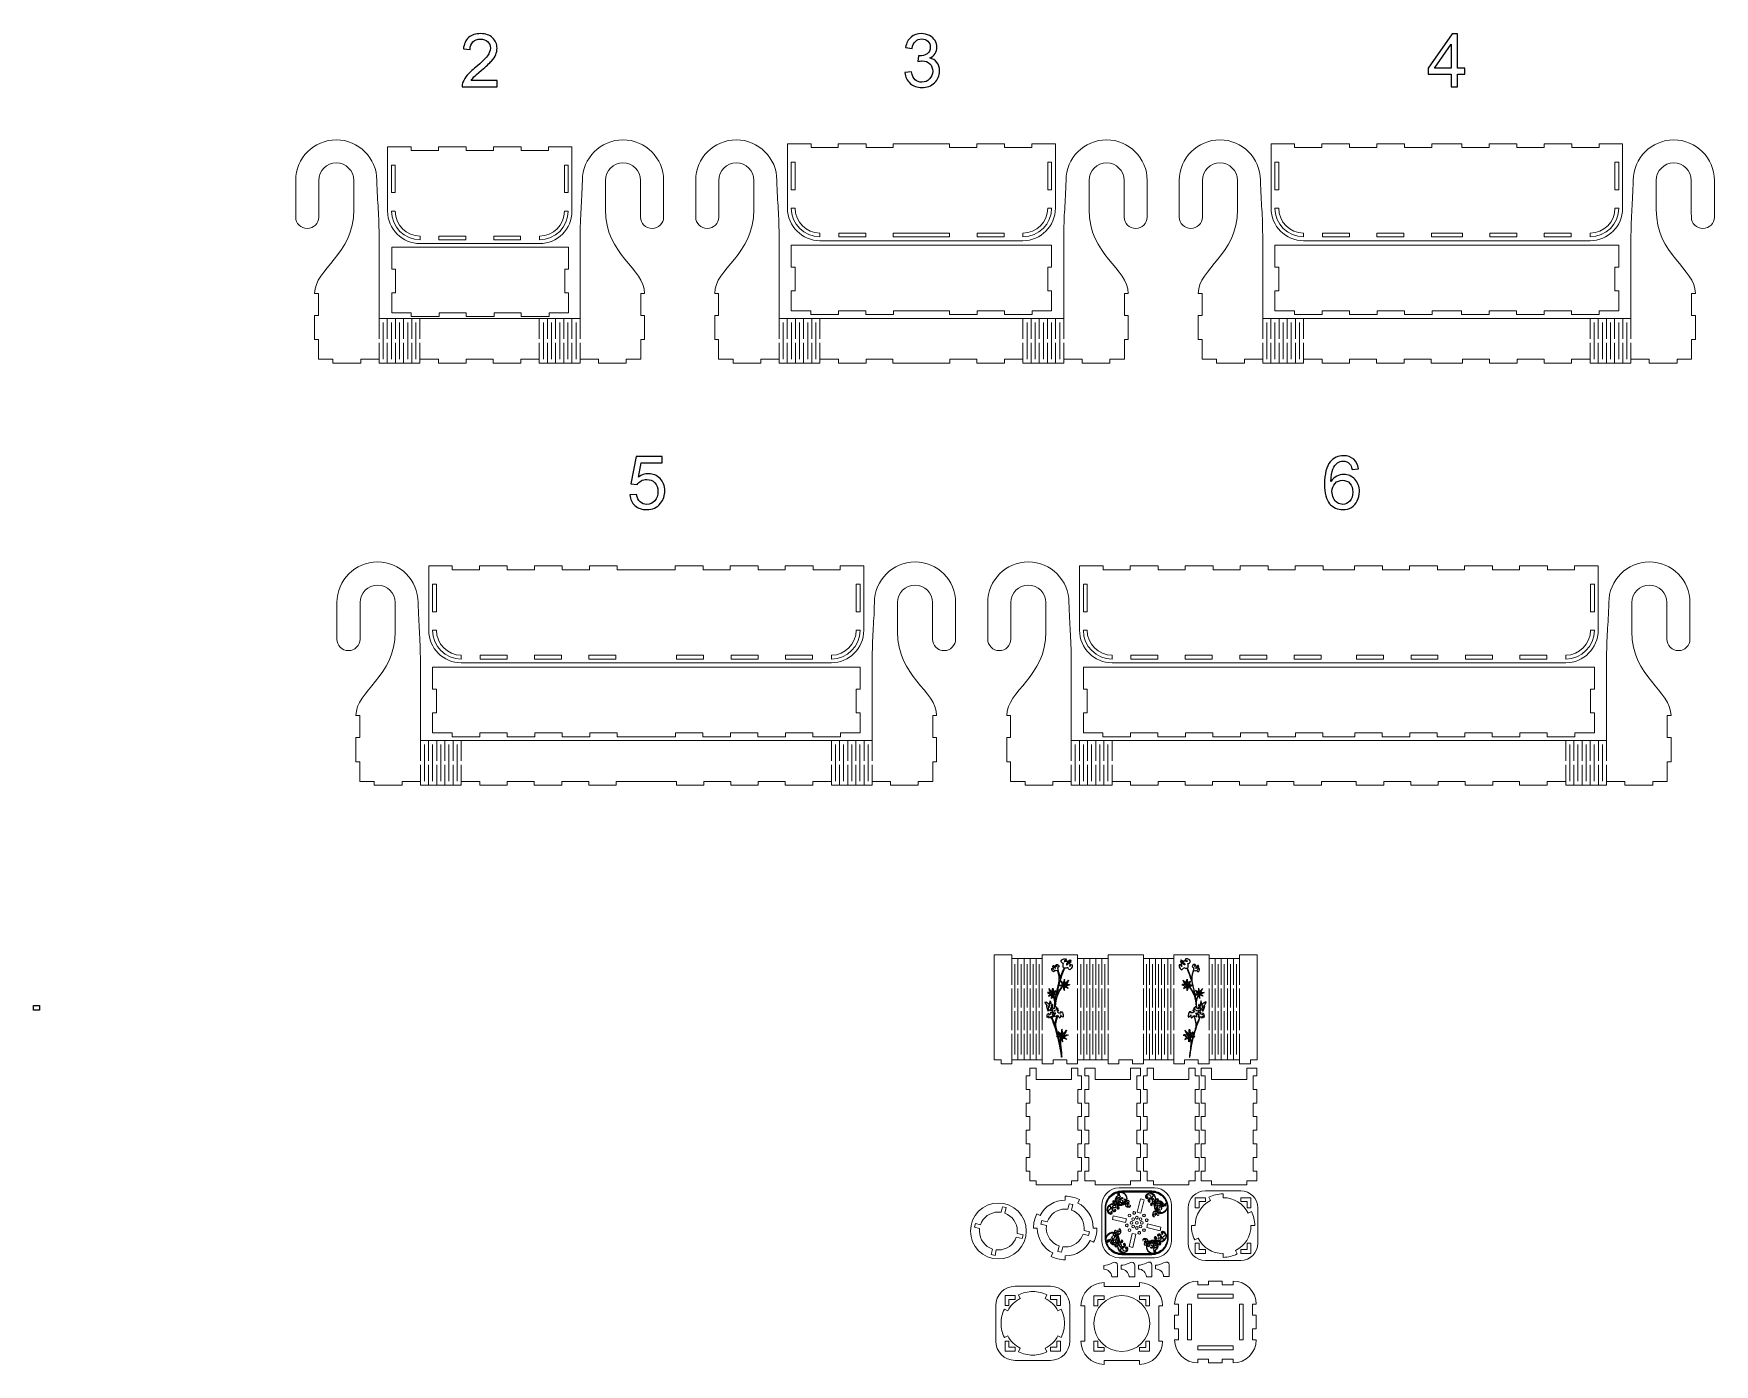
# Model space of a CAD drawing. Header units: centimetres. Extents: x -68 to 56, y -15 to 83.
import ezdxf

# ---------------------------------------------------------------- set-up
doc = ezdxf.new("R2010")
doc.units = ezdxf.units.CM
doc.header["$MEASUREMENT"] = 0
doc.header["$XCLIPFRAME"] = 2
doc.layers.add('Layer 1', color=7, linetype='Continuous')
picture_1 = doc.add_image_def('image1.jpg', size_in_pixel=(2250, 1739))

msp = doc.modelspace()

# ---------------------------------------------------------------- linework, layer by layer
at = {"layer": 'Layer 1', "color": 20, "lineweight": 20}
for centre in [(13.81897, -3.6384), (13.28349, -4.17352), (13.66434, -4.17352)]:
    msp.add_ellipse(centre, major_axis=(0, 0.1), ratio=1, dxfattribs=at)
at = {"layer": 'Layer 1', "color": 250}
for points, knots in [([(-33.69764, 79.7047), (-33.69764, 79.7047), (-33.69764, 79.24969), (-33.69764, 79.24969), (-33.69764, 79.24969), (-33.69764, 79.24969), (-36.26518, 79.24969), (-36.26518, 79.24969), (-36.26518, 79.24969), (-36.2688, 79.36434), (-36.24984, 79.47449), (-36.20921, 79.58101), (-36.20921, 79.58101), (-36.14331, 79.75525), (-36.03768, 79.92769), (-35.89233, 80.09651), (-35.89233, 80.09651), (-35.74698, 80.26533), (-35.53934, 80.46033), (-35.26941, 80.68152), (-35.26941, 80.68152), (-34.84961, 81.02729), (-34.56432, 81.30083), (-34.41536, 81.50306), (-34.41536, 81.50306), (-34.2655, 81.70528), (-34.19057, 81.89668), (-34.19057, 82.07723), (-34.19057, 82.07723), (-34.19057, 82.26592), (-34.25828, 82.42481), (-34.3937, 82.55481), (-34.3937, 82.55481), (-34.52912, 82.68391), (-34.70606, 82.74891), (-34.92364, 82.74891), (-34.92364, 82.74891), (-35.15385, 82.74891), (-35.33802, 82.6803), (-35.47614, 82.54307), (-35.47614, 82.54307), (-35.61427, 82.40675), (-35.68379, 82.21717), (-35.68559, 81.97432), (-35.68559, 81.97432), (-35.68559, 81.97432), (-36.1731, 82.02307), (-36.1731, 82.02307), (-36.1731, 82.02307), (-36.1397, 82.38779), (-36.01331, 82.66585), (-35.79483, 82.85725), (-35.79483, 82.85725), (-35.57545, 83.04864), (-35.28204, 83.14433), (-34.9128, 83.14433), (-34.9128, 83.14433), (-34.54085, 83.14433), (-34.24564, 83.04141), (-34.02897, 82.83468), (-34.02897, 82.83468), (-33.8114, 82.62794), (-33.70306, 82.37154), (-33.70306, 82.0664), (-33.70306, 82.0664), (-33.70306, 81.91112), (-33.73466, 81.75855), (-33.79876, 81.60868), (-33.79876, 81.60868), (-33.86195, 81.45792), (-33.96758, 81.29993), (-34.11473, 81.13382), (-34.11473, 81.13382), (-34.26279, 80.96861), (-34.50745, 80.7402), (-34.8487, 80.45131), (-34.8487, 80.45131), (-35.13489, 80.21116), (-35.31906, 80.04866), (-35.40031, 79.9629), (-35.40031, 79.9629), (-35.48156, 79.87713), (-35.54837, 79.79136), (-35.60163, 79.7047), (-35.60163, 79.7047), (-35.60163, 79.7047), (-33.69764, 79.7047), (-33.69764, 79.7047)], [0, 0, 0, 0, 0.043478261, 0.043478261, 0.043478261, 0.043478261, 0.086956522, 0.086956522, 0.086956522, 0.086956522, 0.130434783, 0.130434783, 0.130434783, 0.130434783, 0.173913043, 0.173913043, 0.173913043, 0.173913043, 0.217391304, 0.217391304, 0.217391304, 0.217391304, 0.260869565, 0.260869565, 0.260869565, 0.260869565, 0.304347826, 0.304347826, 0.304347826, 0.304347826, 0.347826087, 0.347826087, 0.347826087, 0.347826087, 0.391304348, 0.391304348, 0.391304348, 0.391304348, 0.434782609, 0.434782609, 0.434782609, 0.434782609, 0.47826087, 0.47826087, 0.47826087, 0.47826087, 0.52173913, 0.52173913, 0.52173913, 0.52173913, 0.565217391, 0.565217391, 0.565217391, 0.565217391, 0.608695652, 0.608695652, 0.608695652, 0.608695652, 0.652173913, 0.652173913, 0.652173913, 0.652173913, 0.695652174, 0.695652174, 0.695652174, 0.695652174, 0.739130435, 0.739130435, 0.739130435, 0.739130435, 0.782608696, 0.782608696, 0.782608696, 0.782608696, 0.826086957, 0.826086957, 0.826086957, 0.826086957, 0.869565217, 0.869565217, 0.869565217, 0.869565217, 0.913043478, 0.913043478, 0.913043478, 0.913043478, 1, 1, 1, 1]), ([(-3.74162, 80.27887), (-3.74162, 80.27887), (-3.26494, 80.34387), (-3.26494, 80.34387), (-3.26494, 80.34387), (-3.20987, 80.07304), (-3.11779, 79.87803), (-2.98688, 79.75886), (-2.98688, 79.75886), (-2.85598, 79.6397), (-2.69528, 79.58011), (-2.50479, 79.58011), (-2.50479, 79.58011), (-2.27909, 79.58011), (-2.08861, 79.65775), (-1.93513, 79.81303), (-1.93513, 79.81303), (-1.78166, 79.96831), (-1.70492, 80.16061), (-1.70492, 80.38992), (-1.70492, 80.38992), (-1.70492, 80.60839), (-1.77624, 80.78895), (-1.91978, 80.93159), (-1.91978, 80.93159), (-2.06242, 81.07333), (-2.24389, 81.14465), (-2.46507, 81.14465), (-2.46507, 81.14465), (-2.55535, 81.14465), (-2.66729, 81.12659), (-2.80181, 81.09138), (-2.80181, 81.09138), (-2.80181, 81.09138), (-2.74855, 81.50847), (-2.74855, 81.50847), (-2.74855, 81.50847), (-2.71695, 81.50486), (-2.69077, 81.50306), (-2.67181, 81.50306), (-2.67181, 81.50306), (-2.46778, 81.50306), (-2.28541, 81.55632), (-2.12201, 81.66195), (-2.12201, 81.66195), (-1.95951, 81.76758), (-1.87825, 81.93008), (-1.87825, 82.14946), (-1.87825, 82.14946), (-1.87825, 82.3237), (-1.93784, 82.46814), (-2.0561, 82.5828), (-2.0561, 82.5828), (-2.17437, 82.69745), (-2.32694, 82.75433), (-2.51382, 82.75433), (-2.51382, 82.75433), (-2.69979, 82.75433), (-2.85417, 82.69565), (-2.97785, 82.57828), (-2.97785, 82.57828), (-3.10154, 82.46092), (-3.18098, 82.28488), (-3.21619, 82.05015), (-3.21619, 82.05015), (-3.21619, 82.05015), (-3.69287, 82.13682), (-3.69287, 82.13682), (-3.69287, 82.13682), (-3.63418, 82.45641), (-3.50238, 82.70467), (-3.29564, 82.88072), (-3.29564, 82.88072), (-3.0898, 83.05676), (-2.83251, 83.14433), (-2.52556, 83.14433), (-2.52556, 83.14433), (-2.3143, 83.14433), (-2.1193, 83.09919), (-1.94145, 83.00801), (-1.94145, 83.00801), (-1.7627, 82.91773), (-1.62638, 82.79405), (-1.53249, 82.63787), (-1.53249, 82.63787), (-1.43769, 82.48078), (-1.39075, 82.31467), (-1.39075, 82.13862), (-1.39075, 82.13862), (-1.39075, 81.97161), (-1.43589, 81.81994), (-1.52526, 81.68271), (-1.52526, 81.68271), (-1.61554, 81.54549), (-1.74916, 81.43625), (-1.9252, 81.355), (-1.9252, 81.355), (-1.69589, 81.30264), (-1.51804, 81.1925), (-1.39075, 81.02548), (-1.39075, 81.02548), (-1.26436, 80.85937), (-1.20116, 80.64992), (-1.20116, 80.39985), (-1.20116, 80.39985), (-1.20116, 80.0613), (-1.32484, 79.77331), (-1.57131, 79.53768), (-1.57131, 79.53768), (-1.81867, 79.30205), (-2.13104, 79.18469), (-2.5084, 79.18469), (-2.5084, 79.18469), (-2.84876, 79.18469), (-3.13133, 79.2867), (-3.35612, 79.48983), (-3.35612, 79.48983), (-3.58182, 79.69296), (-3.71002, 79.95567), (-3.74162, 80.27887)], [0, 0, 0, 0, 0.032258065, 0.032258065, 0.032258065, 0.032258065, 0.064516129, 0.064516129, 0.064516129, 0.064516129, 0.096774194, 0.096774194, 0.096774194, 0.096774194, 0.129032258, 0.129032258, 0.129032258, 0.129032258, 0.161290323, 0.161290323, 0.161290323, 0.161290323, 0.193548387, 0.193548387, 0.193548387, 0.193548387, 0.225806452, 0.225806452, 0.225806452, 0.225806452, 0.258064516, 0.258064516, 0.258064516, 0.258064516, 0.290322581, 0.290322581, 0.290322581, 0.290322581, 0.322580645, 0.322580645, 0.322580645, 0.322580645, 0.35483871, 0.35483871, 0.35483871, 0.35483871, 0.387096774, 0.387096774, 0.387096774, 0.387096774, 0.419354839, 0.419354839, 0.419354839, 0.419354839, 0.451612903, 0.451612903, 0.451612903, 0.451612903, 0.483870968, 0.483870968, 0.483870968, 0.483870968, 0.516129032, 0.516129032, 0.516129032, 0.516129032, 0.548387097, 0.548387097, 0.548387097, 0.548387097, 0.580645161, 0.580645161, 0.580645161, 0.580645161, 0.612903226, 0.612903226, 0.612903226, 0.612903226, 0.64516129, 0.64516129, 0.64516129, 0.64516129, 0.677419355, 0.677419355, 0.677419355, 0.677419355, 0.709677419, 0.709677419, 0.709677419, 0.709677419, 0.741935484, 0.741935484, 0.741935484, 0.741935484, 0.774193548, 0.774193548, 0.774193548, 0.774193548, 0.806451613, 0.806451613, 0.806451613, 0.806451613, 0.838709677, 0.838709677, 0.838709677, 0.838709677, 0.870967742, 0.870967742, 0.870967742, 0.870967742, 0.903225806, 0.903225806, 0.903225806, 0.903225806, 0.935483871, 0.935483871, 0.935483871, 0.935483871, 1, 1, 1, 1]), ([(36.37337, 79.24969), (36.37337, 79.24969), (36.37337, 80.17595), (36.37337, 80.17595), (36.37337, 80.17595), (36.37337, 80.17595), (34.68876, 80.17595), (34.68876, 80.17595), (34.68876, 80.17595), (34.68876, 80.17595), (34.68876, 80.61471), (34.68876, 80.61471), (34.68876, 80.61471), (34.68876, 80.61471), (36.46004, 83.12808), (36.46004, 83.12808), (36.46004, 83.12808), (36.46004, 83.12808), (36.85004, 83.12808), (36.85004, 83.12808), (36.85004, 83.12808), (36.85004, 83.12808), (36.85004, 80.61471), (36.85004, 80.61471), (36.85004, 80.61471), (36.85004, 80.61471), (37.37547, 80.61471), (37.37547, 80.61471), (37.37547, 80.61471), (37.37547, 80.61471), (37.37547, 80.17595), (37.37547, 80.17595), (37.37547, 80.17595), (37.37547, 80.17595), (36.85004, 80.17595), (36.85004, 80.17595), (36.85004, 80.17595), (36.85004, 80.17595), (36.85004, 79.24969), (36.85004, 79.24969), (36.85004, 79.24969), (36.85004, 79.24969), (36.37337, 79.24969), (36.37337, 79.24969)], [0, 0, 0, 0, 0.083333333, 0.083333333, 0.083333333, 0.083333333, 0.166666667, 0.166666667, 0.166666667, 0.166666667, 0.25, 0.25, 0.25, 0.25, 0.333333333, 0.333333333, 0.333333333, 0.333333333, 0.416666667, 0.416666667, 0.416666667, 0.416666667, 0.5, 0.5, 0.5, 0.5, 0.583333333, 0.583333333, 0.583333333, 0.583333333, 0.666666667, 0.666666667, 0.666666667, 0.666666667, 0.75, 0.75, 0.75, 0.75, 0.833333333, 0.833333333, 0.833333333, 0.833333333, 1, 1, 1, 1]), ([(36.37337, 80.61471), (36.37337, 80.61471), (36.37337, 82.35981), (36.37337, 82.35981), (36.37337, 82.35981), (36.37337, 82.35981), (35.15731, 80.61471), (35.15731, 80.61471), (35.15731, 80.61471), (35.15731, 80.61471), (36.37337, 80.61471), (36.37337, 80.61471)], [0, 0, 0, 0, 0.25, 0.25, 0.25, 0.25, 0.5, 0.5, 0.5, 0.5, 1, 1, 1, 1]), ([(-23.95291, 49.27528), (-23.95291, 49.27528), (-23.45457, 49.3132), (-23.45457, 49.3132), (-23.45457, 49.3132), (-23.41755, 49.07035), (-23.33179, 48.88798), (-23.19817, 48.7652), (-23.19817, 48.7652), (-23.06456, 48.64332), (-22.90115, 48.58193), (-22.70886, 48.58193), (-22.70886, 48.58193), (-22.47684, 48.58193), (-22.28274, 48.6686), (-22.12475, 48.84104), (-22.12475, 48.84104), (-21.96767, 49.01437), (-21.88912, 49.24368), (-21.88912, 49.52896), (-21.88912, 49.52896), (-21.88912, 49.8007), (-21.96406, 50.01467), (-22.11482, 50.17175), (-22.11482, 50.17175), (-22.26559, 50.32884), (-22.46511, 50.40738), (-22.71337, 50.40738), (-22.71337, 50.40738), (-22.86775, 50.40738), (-23.00588, 50.37217), (-23.12866, 50.30175), (-23.12866, 50.30175), (-23.25053, 50.23134), (-23.34623, 50.14015), (-23.41665, 50.02821), (-23.41665, 50.02821), (-23.41665, 50.02821), (-23.86624, 50.09321), (-23.86624, 50.09321), (-23.86624, 50.09321), (-23.86624, 50.09321), (-23.49248, 52.08657), (-23.49248, 52.08657), (-23.49248, 52.08657), (-23.49248, 52.08657), (-21.56954, 52.08657), (-21.56954, 52.08657), (-21.56954, 52.08657), (-21.56954, 52.08657), (-21.56954, 51.63157), (-21.56954, 51.63157), (-21.56954, 51.63157), (-21.56954, 51.63157), (-23.11241, 51.63157), (-23.11241, 51.63157), (-23.11241, 51.63157), (-23.11241, 51.63157), (-23.31915, 50.58523), (-23.31915, 50.58523), (-23.31915, 50.58523), (-23.08713, 50.74863), (-22.84338, 50.82989), (-22.58879, 50.82989), (-22.58879, 50.82989), (-22.25114, 50.82989), (-21.96586, 50.71252), (-21.73384, 50.4778), (-21.73384, 50.4778), (-21.50183, 50.24307), (-21.38537, 49.94154), (-21.38537, 49.5732), (-21.38537, 49.5732), (-21.38537, 49.22201), (-21.48738, 48.91868), (-21.69141, 48.66319), (-21.69141, 48.66319), (-21.93968, 48.34901), (-22.27913, 48.19193), (-22.70886, 48.19193), (-22.70886, 48.19193), (-23.06095, 48.19193), (-23.34804, 48.29124), (-23.57103, 48.48895), (-23.57103, 48.48895), (-23.79402, 48.68666), (-23.92131, 48.94847), (-23.95291, 49.27528)], [0, 0, 0, 0, 0.043478261, 0.043478261, 0.043478261, 0.043478261, 0.086956522, 0.086956522, 0.086956522, 0.086956522, 0.130434783, 0.130434783, 0.130434783, 0.130434783, 0.173913043, 0.173913043, 0.173913043, 0.173913043, 0.217391304, 0.217391304, 0.217391304, 0.217391304, 0.260869565, 0.260869565, 0.260869565, 0.260869565, 0.304347826, 0.304347826, 0.304347826, 0.304347826, 0.347826087, 0.347826087, 0.347826087, 0.347826087, 0.391304348, 0.391304348, 0.391304348, 0.391304348, 0.434782609, 0.434782609, 0.434782609, 0.434782609, 0.47826087, 0.47826087, 0.47826087, 0.47826087, 0.52173913, 0.52173913, 0.52173913, 0.52173913, 0.565217391, 0.565217391, 0.565217391, 0.565217391, 0.608695652, 0.608695652, 0.608695652, 0.608695652, 0.652173913, 0.652173913, 0.652173913, 0.652173913, 0.695652174, 0.695652174, 0.695652174, 0.695652174, 0.739130435, 0.739130435, 0.739130435, 0.739130435, 0.782608696, 0.782608696, 0.782608696, 0.782608696, 0.826086957, 0.826086957, 0.826086957, 0.826086957, 0.869565217, 0.869565217, 0.869565217, 0.869565217, 0.913043478, 0.913043478, 0.913043478, 0.913043478, 1, 1, 1, 1]), ([(29.57584, 51.18739), (29.57584, 51.18739), (29.10458, 51.14947), (29.10458, 51.14947), (29.10458, 51.14947), (29.06215, 51.33635), (29.00166, 51.47267), (28.92312, 51.55754), (28.92312, 51.55754), (28.79402, 51.69386), (28.63423, 51.76157), (28.44464, 51.76157), (28.44464, 51.76157), (28.29207, 51.76157), (28.15665, 51.71914), (28.04019, 51.63427), (28.04019, 51.63427), (27.89033, 51.52504), (27.77296, 51.36614), (27.68539, 51.1567), (27.68539, 51.1567), (27.59872, 50.94635), (27.55358, 50.64752), (27.54997, 50.26022), (27.54997, 50.26022), (27.66463, 50.43446), (27.80546, 50.56447), (27.97158, 50.64843), (27.97158, 50.64843), (28.13769, 50.73329), (28.31103, 50.77572), (28.49339, 50.77572), (28.49339, 50.77572), (28.81117, 50.77572), (29.08201, 50.65836), (29.3059, 50.42453), (29.3059, 50.42453), (29.52889, 50.19071), (29.64084, 49.88918), (29.64084, 49.51813), (29.64084, 49.51813), (29.64084, 49.27438), (29.58848, 49.04868), (29.48375, 48.83923), (29.48375, 48.83923), (29.37813, 48.62978), (29.23458, 48.46999), (29.05041, 48.35895), (29.05041, 48.35895), (28.86715, 48.2479), (28.6586, 48.19193), (28.42568, 48.19193), (28.42568, 48.19193), (28.02936, 48.19193), (27.70525, 48.33818), (27.45428, 48.62978), (27.45428, 48.62978), (27.2042, 48.92138), (27.07872, 49.40257), (27.07872, 50.07244), (27.07872, 50.07244), (27.07872, 50.82176), (27.21775, 51.36705), (27.4949, 51.7074), (27.4949, 51.7074), (27.73685, 52.00352), (28.06276, 52.15157), (28.47353, 52.15157), (28.47353, 52.15157), (28.77867, 52.15157), (29.02965, 52.06581), (29.22465, 51.89518), (29.22465, 51.89518), (29.41966, 51.72455), (29.53702, 51.48892), (29.57584, 51.18739)], [0, 0, 0, 0, 0.05, 0.05, 0.05, 0.05, 0.1, 0.1, 0.1, 0.1, 0.15, 0.15, 0.15, 0.15, 0.2, 0.2, 0.2, 0.2, 0.25, 0.25, 0.25, 0.25, 0.3, 0.3, 0.3, 0.3, 0.35, 0.35, 0.35, 0.35, 0.4, 0.4, 0.4, 0.4, 0.45, 0.45, 0.45, 0.45, 0.5, 0.5, 0.5, 0.5, 0.55, 0.55, 0.55, 0.55, 0.6, 0.6, 0.6, 0.6, 0.65, 0.65, 0.65, 0.65, 0.7, 0.7, 0.7, 0.7, 0.75, 0.75, 0.75, 0.75, 0.8, 0.8, 0.8, 0.8, 0.85, 0.85, 0.85, 0.85, 0.9, 0.9, 0.9, 0.9, 1, 1, 1, 1]), ([(27.62581, 49.51362), (27.62581, 49.34931), (27.66102, 49.19222), (27.73053, 49.04236), (27.73053, 49.04236), (27.80005, 48.8925), (27.89755, 48.77874), (28.02123, 48.7002), (28.02123, 48.7002), (28.14582, 48.62166), (28.27762, 48.58193), (28.41756, 48.58193), (28.41756, 48.58193), (28.62068, 48.58193), (28.79402, 48.66319), (28.93756, 48.82569), (28.93756, 48.82569), (29.08111, 48.98819), (29.15333, 49.20847), (29.15333, 49.48744), (29.15333, 49.48744), (29.15333, 49.75556), (29.08201, 49.96682), (28.94027, 50.12119), (28.94027, 50.12119), (28.79853, 50.27557), (28.61798, 50.35321), (28.3986, 50.35321), (28.3986, 50.35321), (28.18373, 50.35321), (28.00047, 50.27557), (27.8506, 50.12119), (27.8506, 50.12119), (27.70074, 49.96682), (27.62581, 49.76459), (27.62581, 49.51362)], [0, 0, 0, 0, 0.1, 0.1, 0.1, 0.1, 0.2, 0.2, 0.2, 0.2, 0.3, 0.3, 0.3, 0.3, 0.4, 0.4, 0.4, 0.4, 0.5, 0.5, 0.5, 0.5, 0.6, 0.6, 0.6, 0.6, 0.7, 0.7, 0.7, 0.7, 0.8, 0.8, 0.8, 0.8, 1, 1, 1, 1])]:
    msp.add_open_spline(points, degree=3, knots=knots, dxfattribs=at)
at = {"layer": 'Layer 1', "color": 250, "lineweight": 20}
for points, knots in [([(-34.98321, 59.23256), (-34.98321, 59.23256), (-33.98323, 59.23256), (-33.98323, 59.23256), (-33.98323, 59.23256), (-33.98323, 59.23256), (-33.98323, 58.95256), (-33.98323, 58.95256), (-33.98323, 58.95256), (-33.98323, 58.95256), (-31.96323, 58.95256), (-31.96323, 58.95256), (-31.96323, 58.95256), (-31.96323, 58.95256), (-31.96323, 59.23256), (-31.96323, 59.23256), (-31.96323, 59.23256), (-31.96323, 59.23256), (-30.59926, 59.23256), (-30.59926, 59.23256), (-30.59926, 59.23256), (-30.59926, 59.23256), (-30.59926, 58.95256), (-30.59926, 58.95256), (-30.59926, 58.95256), (-30.59926, 58.95256), (-27.59926, 58.95256), (-27.59926, 58.95256), (-27.59926, 58.95256), (-27.59926, 58.95256), (-27.59926, 59.23256), (-27.59926, 59.23256), (-27.59926, 59.23256), (-27.59926, 59.23256), (-26.25234, 59.23256), (-26.25234, 59.23256), (-26.25234, 59.23256), (-26.25234, 59.23256), (-26.25234, 58.95256), (-26.25234, 58.95256), (-26.25234, 58.95256), (-26.25234, 58.95256), (-24.21234, 58.95256), (-24.21234, 58.95256), (-24.21234, 58.95256), (-24.21234, 58.95256), (-24.21234, 59.23256), (-24.21234, 59.23256), (-24.21234, 59.23256), (-24.21234, 59.23256), (-23.14544, 59.23256), (-23.14544, 59.23256), (-23.14544, 59.23256), (-23.14544, 59.23256), (-23.14544, 60.67874), (-23.14544, 60.67874), (-23.14544, 60.67874), (-23.14544, 60.67874), (-22.86544, 60.67874), (-22.86544, 60.67874), (-22.86544, 60.67874), (-22.86544, 60.67874), (-22.86544, 62.45819), (-22.86544, 62.45819), (-22.86544, 62.45819), (-22.86544, 62.45819), (-23.14544, 62.45819), (-23.14544, 62.45819), (-23.14544, 62.45819), (-23.14544, 62.45819), (-23.14544, 64.05819), (-23.14544, 64.05819), (-23.14544, 64.05819), (-23.14544, 64.05819), (-22.86544, 64.05819), (-22.86544, 64.05819), (-22.86544, 64.05819), (-22.86544, 65.92169), (-25.7615, 66.87724), (-25.73892, 70.22955), (-25.73892, 70.22955), (-25.73892, 70.22955), (-25.73892, 72.36456), (-25.73892, 72.36456), (-25.73892, 72.36456), (-25.73892, 73.07495), (-25.16304, 73.65083), (-24.45265, 73.65083), (-24.45265, 73.65083), (-23.74226, 73.65083), (-23.16638, 73.07495), (-23.16638, 72.36456), (-23.16638, 72.36456), (-23.16638, 71.46854), (-23.17144, 70.5715), (-23.16478, 69.67562), (-23.16478, 69.67562), (-23.16478, 69.20899), (-22.78313, 68.83204), (-22.31651, 68.83204), (-22.31651, 68.83204), (-21.84989, 68.83204), (-21.47162, 69.21031), (-21.47162, 69.67694), (-21.47162, 69.67694), (-21.47162, 69.67694), (-21.47162, 72.36456), (-21.47162, 72.36456), (-21.47162, 72.36456), (-21.47162, 74.01094), (-22.80627, 75.34559), (-24.45265, 75.34559), (-24.45265, 75.34559), (-26.09903, 75.34559), (-27.43368, 74.01094), (-27.43368, 72.36456), (-27.43368, 72.36456), (-27.4768, 70.56824), (-27.59926, 70.02635), (-27.59926, 67.96456), (-27.59926, 67.96456), (-27.59926, 67.96456), (-27.59926, 62.23256), (-27.59926, 62.23256), (-27.59926, 62.23256), (-27.59926, 62.23256), (-30.59926, 62.23256), (-30.59926, 62.23256), (-30.59926, 62.23256), (-30.59926, 62.23256), (-34.98322, 62.23256), (-34.98322, 62.23256), (-34.98322, 62.23256), (-34.98322, 62.23256), (-39.36718, 62.23256), (-39.36718, 62.23256), (-39.36718, 62.23256), (-39.36718, 62.23256), (-42.36718, 62.23256), (-42.36718, 62.23256), (-42.36718, 62.23256), (-42.36718, 62.23256), (-42.36718, 67.96456), (-42.36718, 67.96456), (-42.36718, 67.96456), (-42.36718, 70.02635), (-42.48964, 70.56824), (-42.53276, 72.36456), (-42.53276, 72.36456), (-42.53276, 74.01094), (-43.86741, 75.34559), (-45.51379, 75.34559), (-45.51379, 75.34559), (-47.16017, 75.34559), (-48.49482, 74.01094), (-48.49482, 72.36456), (-48.49482, 72.36456), (-48.49482, 72.36456), (-48.49482, 69.67694), (-48.49482, 69.67694), (-48.49482, 69.67694), (-48.49482, 69.21031), (-48.11655, 68.83204), (-47.64993, 68.83204), (-47.64993, 68.83204), (-47.18331, 68.83204), (-46.80166, 69.20899), (-46.80166, 69.67562), (-46.80166, 69.67562), (-46.795, 70.5715), (-46.80006, 71.46854), (-46.80006, 72.36456), (-46.80006, 72.36456), (-46.80006, 73.07495), (-46.22418, 73.65083), (-45.51379, 73.65083), (-45.51379, 73.65083), (-44.8034, 73.65083), (-44.22752, 73.07495), (-44.22752, 72.36456), (-44.22752, 72.36456), (-44.22752, 72.36456), (-44.22752, 70.22955), (-44.22752, 70.22955), (-44.22752, 70.22955), (-44.20494, 66.87724), (-47.101, 65.92169), (-47.101, 64.05819), (-47.101, 64.05819), (-47.101, 64.05819), (-46.821, 64.05819), (-46.821, 64.05819), (-46.821, 64.05819), (-46.821, 64.05819), (-46.821, 62.45819), (-46.821, 62.45819), (-46.821, 62.45819), (-46.821, 62.45819), (-47.101, 62.45819), (-47.101, 62.45819), (-47.101, 62.45819), (-47.101, 62.45819), (-47.101, 60.67874), (-47.101, 60.67874), (-47.101, 60.67874), (-47.101, 60.67874), (-46.821, 60.67874), (-46.821, 60.67874), (-46.821, 60.67874), (-46.821, 60.67874), (-46.821, 59.23256), (-46.821, 59.23256), (-46.821, 59.23256), (-46.821, 59.23256), (-45.7541, 59.23256), (-45.7541, 59.23256), (-45.7541, 59.23256), (-45.7541, 59.23256), (-45.7541, 58.95256), (-45.7541, 58.95256), (-45.7541, 58.95256), (-45.7541, 58.95256), (-43.7141, 58.95256), (-43.7141, 58.95256), (-43.7141, 58.95256), (-43.7141, 58.95256), (-43.7141, 59.23256), (-43.7141, 59.23256), (-43.7141, 59.23256), (-43.7141, 59.23256), (-42.36718, 59.23256), (-42.36718, 59.23256), (-42.36718, 59.23256), (-42.36718, 59.23256), (-42.36718, 58.95256), (-42.36718, 58.95256), (-42.36718, 58.95256), (-42.36718, 58.95256), (-39.36718, 58.95256), (-39.36718, 58.95256), (-39.36718, 58.95256), (-39.36718, 58.95256), (-39.36718, 59.23256), (-39.36718, 59.23256), (-39.36718, 59.23256), (-39.36718, 59.23256), (-38.00321, 59.23256), (-38.00321, 59.23256), (-38.00321, 59.23256), (-38.00321, 59.23256), (-38.00321, 58.95256), (-38.00321, 58.95256), (-38.00321, 58.95256), (-38.00321, 58.95256), (-35.98321, 58.95256), (-35.98321, 58.95256), (-35.98321, 58.95256), (-35.98321, 58.95256), (-35.98321, 59.23256), (-35.98321, 59.23256), (-35.98321, 59.23256), (-35.98321, 59.23256), (-34.98321, 59.23256), (-34.98321, 59.23256)], [0, 0, 0, 0, 0.014925373, 0.014925373, 0.014925373, 0.014925373, 0.029850746, 0.029850746, 0.029850746, 0.029850746, 0.044776119, 0.044776119, 0.044776119, 0.044776119, 0.059701493, 0.059701493, 0.059701493, 0.059701493, 0.074626866, 0.074626866, 0.074626866, 0.074626866, 0.089552239, 0.089552239, 0.089552239, 0.089552239, 0.104477612, 0.104477612, 0.104477612, 0.104477612, 0.119402985, 0.119402985, 0.119402985, 0.119402985, 0.134328358, 0.134328358, 0.134328358, 0.134328358, 0.149253731, 0.149253731, 0.149253731, 0.149253731, 0.164179104, 0.164179104, 0.164179104, 0.164179104, 0.179104478, 0.179104478, 0.179104478, 0.179104478, 0.194029851, 0.194029851, 0.194029851, 0.194029851, 0.208955224, 0.208955224, 0.208955224, 0.208955224, 0.223880597, 0.223880597, 0.223880597, 0.223880597, 0.23880597, 0.23880597, 0.23880597, 0.23880597, 0.253731343, 0.253731343, 0.253731343, 0.253731343, 0.268656716, 0.268656716, 0.268656716, 0.268656716, 0.28358209, 0.28358209, 0.28358209, 0.28358209, 0.298507463, 0.298507463, 0.298507463, 0.298507463, 0.313432836, 0.313432836, 0.313432836, 0.313432836, 0.328358209, 0.328358209, 0.328358209, 0.328358209, 0.343283582, 0.343283582, 0.343283582, 0.343283582, 0.358208955, 0.358208955, 0.358208955, 0.358208955, 0.373134328, 0.373134328, 0.373134328, 0.373134328, 0.388059701, 0.388059701, 0.388059701, 0.388059701, 0.402985075, 0.402985075, 0.402985075, 0.402985075, 0.417910448, 0.417910448, 0.417910448, 0.417910448, 0.432835821, 0.432835821, 0.432835821, 0.432835821, 0.447761194, 0.447761194, 0.447761194, 0.447761194, 0.462686567, 0.462686567, 0.462686567, 0.462686567, 0.47761194, 0.47761194, 0.47761194, 0.47761194, 0.492537313, 0.492537313, 0.492537313, 0.492537313, 0.507462687, 0.507462687, 0.507462687, 0.507462687, 0.52238806, 0.52238806, 0.52238806, 0.52238806, 0.537313433, 0.537313433, 0.537313433, 0.537313433, 0.552238806, 0.552238806, 0.552238806, 0.552238806, 0.567164179, 0.567164179, 0.567164179, 0.567164179, 0.582089552, 0.582089552, 0.582089552, 0.582089552, 0.597014925, 0.597014925, 0.597014925, 0.597014925, 0.611940299, 0.611940299, 0.611940299, 0.611940299, 0.626865672, 0.626865672, 0.626865672, 0.626865672, 0.641791045, 0.641791045, 0.641791045, 0.641791045, 0.656716418, 0.656716418, 0.656716418, 0.656716418, 0.671641791, 0.671641791, 0.671641791, 0.671641791, 0.686567164, 0.686567164, 0.686567164, 0.686567164, 0.701492537, 0.701492537, 0.701492537, 0.701492537, 0.71641791, 0.71641791, 0.71641791, 0.71641791, 0.731343284, 0.731343284, 0.731343284, 0.731343284, 0.746268657, 0.746268657, 0.746268657, 0.746268657, 0.76119403, 0.76119403, 0.76119403, 0.76119403, 0.776119403, 0.776119403, 0.776119403, 0.776119403, 0.791044776, 0.791044776, 0.791044776, 0.791044776, 0.805970149, 0.805970149, 0.805970149, 0.805970149, 0.820895522, 0.820895522, 0.820895522, 0.820895522, 0.835820896, 0.835820896, 0.835820896, 0.835820896, 0.850746269, 0.850746269, 0.850746269, 0.850746269, 0.865671642, 0.865671642, 0.865671642, 0.865671642, 0.880597015, 0.880597015, 0.880597015, 0.880597015, 0.895522388, 0.895522388, 0.895522388, 0.895522388, 0.910447761, 0.910447761, 0.910447761, 0.910447761, 0.925373134, 0.925373134, 0.925373134, 0.925373134, 0.940298507, 0.940298507, 0.940298507, 0.940298507, 0.955223881, 0.955223881, 0.955223881, 0.955223881, 0.970149254, 0.970149254, 0.970149254, 0.970149254, 1, 1, 1, 1]), ([(-12.9839, 59.23256), (-12.9839, 59.23256), (-12.9839, 58.95256), (-12.9839, 58.95256), (-12.9839, 58.95256), (-12.9839, 58.95256), (-9.9839, 58.95256), (-9.9839, 58.95256), (-9.9839, 58.95256), (-9.9839, 58.95256), (-9.9839, 59.23256), (-9.9839, 59.23256), (-9.9839, 59.23256), (-9.9839, 59.23256), (-8.61993, 59.23256), (-8.61993, 59.23256), (-8.61993, 59.23256), (-8.61993, 59.23256), (-8.61993, 58.95256), (-8.61993, 58.95256), (-8.61993, 58.95256), (-8.61993, 58.95256), (-6.59993, 58.95256), (-6.59993, 58.95256), (-6.59993, 58.95256), (-6.59993, 58.95256), (-6.59993, 59.23256), (-6.59993, 59.23256), (-6.59993, 59.23256), (-6.59993, 59.23256), (-4.61993, 59.23256), (-4.61993, 59.23256), (-4.61993, 59.23256), (-4.61993, 59.23256), (-4.61993, 58.95256), (-4.61993, 58.95256), (-4.61993, 58.95256), (-4.61993, 58.95256), (-2.53007, 58.95256), (-2.53007, 58.95256), (-2.53007, 58.95256), (-2.53007, 58.95256), (-0.44021, 58.95256), (-0.44021, 58.95256), (-0.44021, 58.95256), (-0.44021, 58.95256), (-0.44021, 59.23256), (-0.44021, 59.23256), (-0.44021, 59.23256), (-0.44021, 59.23256), (1.53979, 59.23256), (1.53979, 59.23256), (1.53979, 59.23256), (1.53979, 59.23256), (1.53979, 58.95256), (1.53979, 58.95256), (1.53979, 58.95256), (1.53979, 58.95256), (3.55979, 58.95256), (3.55979, 58.95256), (3.55979, 58.95256), (3.55979, 58.95256), (3.55979, 59.23256), (3.55979, 59.23256), (3.55979, 59.23256), (3.55979, 59.23256), (4.92376, 59.23256), (4.92376, 59.23256), (4.92376, 59.23256), (4.92376, 59.23256), (4.92376, 58.95256), (4.92376, 58.95256), (4.92376, 58.95256), (4.92376, 58.95256), (7.92376, 58.95256), (7.92376, 58.95256), (7.92376, 58.95256), (7.92376, 58.95256), (7.92376, 59.23256), (7.92376, 59.23256), (7.92376, 59.23256), (7.92376, 59.23256), (9.27068, 59.23256), (9.27068, 59.23256), (9.27068, 59.23256), (9.27068, 59.23256), (9.27068, 58.95256), (9.27068, 58.95256), (9.27068, 58.95256), (9.27068, 58.95256), (11.31068, 58.95256), (11.31068, 58.95256), (11.31068, 58.95256), (11.31068, 58.95256), (11.31068, 59.23256), (11.31068, 59.23256), (11.31068, 59.23256), (11.31068, 59.23256), (12.37758, 59.23256), (12.37758, 59.23256), (12.37758, 59.23256), (12.37758, 59.23256), (12.37758, 60.67874), (12.37758, 60.67874), (12.37758, 60.67874), (12.37758, 60.67874), (12.65758, 60.67874), (12.65758, 60.67874), (12.65758, 60.67874), (12.65758, 60.67874), (12.65758, 62.45819), (12.65758, 62.45819), (12.65758, 62.45819), (12.65758, 62.45819), (12.37758, 62.45819), (12.37758, 62.45819), (12.37758, 62.45819), (12.37758, 62.45819), (12.37758, 64.05819), (12.37758, 64.05819), (12.37758, 64.05819), (12.37758, 64.05819), (12.65758, 64.05819), (12.65758, 64.05819), (12.65758, 64.05819), (12.65758, 65.92169), (9.76152, 66.87724), (9.7841, 70.22955), (9.7841, 70.22955), (9.7841, 70.22955), (9.7841, 72.36456), (9.7841, 72.36456), (9.7841, 72.36456), (9.7841, 73.07495), (10.35998, 73.65083), (11.07037, 73.65083), (11.07037, 73.65083), (11.78076, 73.65083), (12.35664, 73.07495), (12.35664, 72.36456), (12.35664, 72.36456), (12.35664, 71.46854), (12.35158, 70.5715), (12.35824, 69.67562), (12.35824, 69.67562), (12.35824, 69.20899), (12.73989, 68.83204), (13.20651, 68.83204), (13.20651, 68.83204), (13.67313, 68.83204), (14.0514, 69.21031), (14.0514, 69.67694), (14.0514, 69.67694), (14.0514, 69.67694), (14.0514, 72.36456), (14.0514, 72.36456), (14.0514, 72.36456), (14.0514, 74.01094), (12.71675, 75.34559), (11.07037, 75.34559), (11.07037, 75.34559), (9.42399, 75.34559), (8.08934, 74.01094), (8.08934, 72.36456), (8.08934, 72.36456), (8.04622, 70.56824), (7.92376, 70.02635), (7.92376, 67.96456), (7.92376, 67.96456), (7.92376, 67.96456), (7.92376, 62.23256), (7.92376, 62.23256), (7.92376, 62.23256), (7.92376, 62.23256), (4.92376, 62.23256), (4.92376, 62.23256), (4.92376, 62.23256), (4.92376, 62.23256), (-2.53007, 62.23256), (-2.53007, 62.23256), (-2.53007, 62.23256), (-2.53007, 62.23256), (-9.9839, 62.23256), (-9.9839, 62.23256), (-9.9839, 62.23256), (-9.9839, 62.23256), (-12.9839, 62.23256), (-12.9839, 62.23256), (-12.9839, 62.23256), (-12.9839, 62.23256), (-12.9839, 67.96456), (-12.9839, 67.96456), (-12.9839, 67.96456), (-12.9839, 70.02635), (-13.10636, 70.56824), (-13.14948, 72.36456), (-13.14948, 72.36456), (-13.14948, 74.01094), (-14.48413, 75.34559), (-16.13051, 75.34559), (-16.13051, 75.34559), (-17.77689, 75.34559), (-19.11154, 74.01094), (-19.11154, 72.36456), (-19.11154, 72.36456), (-19.11154, 72.36456), (-19.11154, 69.67694), (-19.11154, 69.67694), (-19.11154, 69.67694), (-19.11154, 69.21031), (-18.73327, 68.83204), (-18.26665, 68.83204), (-18.26665, 68.83204), (-17.80003, 68.83204), (-17.41838, 69.20899), (-17.41838, 69.67562), (-17.41838, 69.67562), (-17.41172, 70.5715), (-17.41678, 71.46854), (-17.41678, 72.36456), (-17.41678, 72.36456), (-17.41678, 73.07495), (-16.8409, 73.65083), (-16.13051, 73.65083), (-16.13051, 73.65083), (-15.42012, 73.65083), (-14.84424, 73.07495), (-14.84424, 72.36456), (-14.84424, 72.36456), (-14.84424, 72.36456), (-14.84424, 70.22955), (-14.84424, 70.22955), (-14.84424, 70.22955), (-14.82166, 66.87724), (-17.71772, 65.92169), (-17.71772, 64.05819), (-17.71772, 64.05819), (-17.71772, 64.05819), (-17.43772, 64.05819), (-17.43772, 64.05819), (-17.43772, 64.05819), (-17.43772, 64.05819), (-17.43772, 62.45819), (-17.43772, 62.45819), (-17.43772, 62.45819), (-17.43772, 62.45819), (-17.71772, 62.45819), (-17.71772, 62.45819), (-17.71772, 62.45819), (-17.71772, 62.45819), (-17.71772, 60.67874), (-17.71772, 60.67874), (-17.71772, 60.67874), (-17.71772, 60.67874), (-17.43772, 60.67874), (-17.43772, 60.67874), (-17.43772, 60.67874), (-17.43772, 60.67874), (-17.43772, 59.23256), (-17.43772, 59.23256), (-17.43772, 59.23256), (-17.43772, 59.23256), (-16.37082, 59.23256), (-16.37082, 59.23256), (-16.37082, 59.23256), (-16.37082, 59.23256), (-16.37082, 58.95256), (-16.37082, 58.95256), (-16.37082, 58.95256), (-16.37082, 58.95256), (-14.33082, 58.95256), (-14.33082, 58.95256), (-14.33082, 58.95256), (-14.33082, 58.95256), (-14.33082, 59.23256), (-14.33082, 59.23256), (-14.33082, 59.23256), (-14.33082, 59.23256), (-12.9839, 59.23256), (-12.9839, 59.23256)], [0, 0, 0, 0, 0.014084507, 0.014084507, 0.014084507, 0.014084507, 0.028169014, 0.028169014, 0.028169014, 0.028169014, 0.042253521, 0.042253521, 0.042253521, 0.042253521, 0.056338028, 0.056338028, 0.056338028, 0.056338028, 0.070422535, 0.070422535, 0.070422535, 0.070422535, 0.084507042, 0.084507042, 0.084507042, 0.084507042, 0.098591549, 0.098591549, 0.098591549, 0.098591549, 0.112676056, 0.112676056, 0.112676056, 0.112676056, 0.126760563, 0.126760563, 0.126760563, 0.126760563, 0.14084507, 0.14084507, 0.14084507, 0.14084507, 0.154929577, 0.154929577, 0.154929577, 0.154929577, 0.169014085, 0.169014085, 0.169014085, 0.169014085, 0.183098592, 0.183098592, 0.183098592, 0.183098592, 0.197183099, 0.197183099, 0.197183099, 0.197183099, 0.211267606, 0.211267606, 0.211267606, 0.211267606, 0.225352113, 0.225352113, 0.225352113, 0.225352113, 0.23943662, 0.23943662, 0.23943662, 0.23943662, 0.253521127, 0.253521127, 0.253521127, 0.253521127, 0.267605634, 0.267605634, 0.267605634, 0.267605634, 0.281690141, 0.281690141, 0.281690141, 0.281690141, 0.295774648, 0.295774648, 0.295774648, 0.295774648, 0.309859155, 0.309859155, 0.309859155, 0.309859155, 0.323943662, 0.323943662, 0.323943662, 0.323943662, 0.338028169, 0.338028169, 0.338028169, 0.338028169, 0.352112676, 0.352112676, 0.352112676, 0.352112676, 0.366197183, 0.366197183, 0.366197183, 0.366197183, 0.38028169, 0.38028169, 0.38028169, 0.38028169, 0.394366197, 0.394366197, 0.394366197, 0.394366197, 0.408450704, 0.408450704, 0.408450704, 0.408450704, 0.422535211, 0.422535211, 0.422535211, 0.422535211, 0.436619718, 0.436619718, 0.436619718, 0.436619718, 0.450704225, 0.450704225, 0.450704225, 0.450704225, 0.464788732, 0.464788732, 0.464788732, 0.464788732, 0.478873239, 0.478873239, 0.478873239, 0.478873239, 0.492957746, 0.492957746, 0.492957746, 0.492957746, 0.507042254, 0.507042254, 0.507042254, 0.507042254, 0.521126761, 0.521126761, 0.521126761, 0.521126761, 0.535211268, 0.535211268, 0.535211268, 0.535211268, 0.549295775, 0.549295775, 0.549295775, 0.549295775, 0.563380282, 0.563380282, 0.563380282, 0.563380282, 0.577464789, 0.577464789, 0.577464789, 0.577464789, 0.591549296, 0.591549296, 0.591549296, 0.591549296, 0.605633803, 0.605633803, 0.605633803, 0.605633803, 0.61971831, 0.61971831, 0.61971831, 0.61971831, 0.633802817, 0.633802817, 0.633802817, 0.633802817, 0.647887324, 0.647887324, 0.647887324, 0.647887324, 0.661971831, 0.661971831, 0.661971831, 0.661971831, 0.676056338, 0.676056338, 0.676056338, 0.676056338, 0.690140845, 0.690140845, 0.690140845, 0.690140845, 0.704225352, 0.704225352, 0.704225352, 0.704225352, 0.718309859, 0.718309859, 0.718309859, 0.718309859, 0.732394366, 0.732394366, 0.732394366, 0.732394366, 0.746478873, 0.746478873, 0.746478873, 0.746478873, 0.76056338, 0.76056338, 0.76056338, 0.76056338, 0.774647887, 0.774647887, 0.774647887, 0.774647887, 0.788732394, 0.788732394, 0.788732394, 0.788732394, 0.802816901, 0.802816901, 0.802816901, 0.802816901, 0.816901408, 0.816901408, 0.816901408, 0.816901408, 0.830985915, 0.830985915, 0.830985915, 0.830985915, 0.845070423, 0.845070423, 0.845070423, 0.845070423, 0.85915493, 0.85915493, 0.85915493, 0.85915493, 0.873239437, 0.873239437, 0.873239437, 0.873239437, 0.887323944, 0.887323944, 0.887323944, 0.887323944, 0.901408451, 0.901408451, 0.901408451, 0.901408451, 0.915492958, 0.915492958, 0.915492958, 0.915492958, 0.929577465, 0.929577465, 0.929577465, 0.929577465, 0.943661972, 0.943661972, 0.943661972, 0.943661972, 0.957746479, 0.957746479, 0.957746479, 0.957746479, 0.971830986, 0.971830986, 0.971830986, 0.971830986, 1, 1, 1, 1]), ([(49.5865, 59.23256), (49.5865, 59.23256), (49.5865, 58.95256), (49.5865, 58.95256), (49.5865, 58.95256), (49.5865, 58.95256), (46.5865, 58.95256), (46.5865, 58.95256), (46.5865, 58.95256), (46.5865, 58.95256), (46.5865, 59.23256), (46.5865, 59.23256), (46.5865, 59.23256), (46.5865, 59.23256), (45.22253, 59.23256), (45.22253, 59.23256), (45.22253, 59.23256), (45.22253, 59.23256), (45.22253, 58.95256), (45.22253, 58.95256), (45.22253, 58.95256), (45.22253, 58.95256), (43.20253, 58.95256), (43.20253, 58.95256), (43.20253, 58.95256), (43.20253, 58.95256), (43.20253, 59.23256), (43.20253, 59.23256), (43.20253, 59.23256), (43.20253, 59.23256), (41.22253, 59.23256), (41.22253, 59.23256), (41.22253, 59.23256), (41.22253, 59.23256), (41.22253, 58.95256), (41.22253, 58.95256), (41.22253, 58.95256), (41.22253, 58.95256), (39.20253, 58.95256), (39.20253, 58.95256), (39.20253, 58.95256), (39.20253, 58.95256), (39.20253, 59.23256), (39.20253, 59.23256), (39.20253, 59.23256), (39.20253, 59.23256), (37.22253, 59.23256), (37.22253, 59.23256), (37.22253, 59.23256), (37.22253, 59.23256), (37.22253, 58.95256), (37.22253, 58.95256), (37.22253, 58.95256), (37.22253, 58.95256), (36.06281, 58.95256), (36.06281, 58.95256), (36.06281, 58.95256), (36.06281, 58.95256), (34.90309, 58.95256), (34.90309, 58.95256), (34.90309, 58.95256), (34.90309, 58.95256), (34.90309, 59.23256), (34.90309, 59.23256), (34.90309, 59.23256), (34.90309, 59.23256), (32.92309, 59.23256), (32.92309, 59.23256), (32.92309, 59.23256), (32.92309, 59.23256), (32.92309, 58.95256), (32.92309, 58.95256), (32.92309, 58.95256), (32.92309, 58.95256), (30.90309, 58.95256), (30.90309, 58.95256), (30.90309, 58.95256), (30.90309, 58.95256), (30.90309, 59.23256), (30.90309, 59.23256), (30.90309, 59.23256), (30.90309, 59.23256), (28.92309, 59.23256), (28.92309, 59.23256), (28.92309, 59.23256), (28.92309, 59.23256), (28.92309, 58.95256), (28.92309, 58.95256), (28.92309, 58.95256), (28.92309, 58.95256), (26.90309, 58.95256), (26.90309, 58.95256), (26.90309, 58.95256), (26.90309, 58.95256), (26.90309, 59.23256), (26.90309, 59.23256), (26.90309, 59.23256), (26.90309, 59.23256), (25.53912, 59.23256), (25.53912, 59.23256), (25.53912, 59.23256), (25.53912, 59.23256), (25.53912, 58.95256), (25.53912, 58.95256), (25.53912, 58.95256), (25.53912, 58.95256), (22.53912, 58.95256), (22.53912, 58.95256), (22.53912, 58.95256), (22.53912, 58.95256), (22.53912, 59.23256), (22.53912, 59.23256), (22.53912, 59.23256), (22.53912, 59.23256), (21.1922, 59.23256), (21.1922, 59.23256), (21.1922, 59.23256), (21.1922, 59.23256), (21.1922, 58.95256), (21.1922, 58.95256), (21.1922, 58.95256), (21.1922, 58.95256), (19.1522, 58.95256), (19.1522, 58.95256), (19.1522, 58.95256), (19.1522, 58.95256), (19.1522, 59.23256), (19.1522, 59.23256), (19.1522, 59.23256), (19.1522, 59.23256), (18.0853, 59.23256), (18.0853, 59.23256), (18.0853, 59.23256), (18.0853, 59.23256), (18.0853, 60.67874), (18.0853, 60.67874), (18.0853, 60.67874), (18.0853, 60.67874), (17.8053, 60.67874), (17.8053, 60.67874), (17.8053, 60.67874), (17.8053, 60.67874), (17.8053, 62.45819), (17.8053, 62.45819), (17.8053, 62.45819), (17.8053, 62.45819), (18.0853, 62.45819), (18.0853, 62.45819), (18.0853, 62.45819), (18.0853, 62.45819), (18.0853, 64.05819), (18.0853, 64.05819), (18.0853, 64.05819), (18.0853, 64.05819), (17.8053, 64.05819), (17.8053, 64.05819), (17.8053, 64.05819), (17.8053, 65.92169), (20.70136, 66.87724), (20.67878, 70.22955), (20.67878, 70.22955), (20.67878, 70.22955), (20.67878, 72.36456), (20.67878, 72.36456), (20.67878, 72.36456), (20.67878, 73.07495), (20.1029, 73.65083), (19.39251, 73.65083), (19.39251, 73.65083), (18.68212, 73.65083), (18.10624, 73.07495), (18.10624, 72.36456), (18.10624, 72.36456), (18.10624, 71.46854), (18.1113, 70.5715), (18.10464, 69.67562), (18.10464, 69.67562), (18.10464, 69.20899), (17.72299, 68.83204), (17.25637, 68.83204), (17.25637, 68.83204), (16.78975, 68.83204), (16.41148, 69.21031), (16.41148, 69.67694), (16.41148, 69.67694), (16.41148, 69.67694), (16.41148, 72.36456), (16.41148, 72.36456), (16.41148, 72.36456), (16.41148, 74.01094), (17.74613, 75.34559), (19.39251, 75.34559), (19.39251, 75.34559), (21.03889, 75.34559), (22.37354, 74.01094), (22.37354, 72.36456), (22.37354, 72.36456), (22.41666, 70.56824), (22.53912, 70.02635), (22.53912, 67.96456), (22.53912, 67.96456), (22.53912, 67.96456), (22.53912, 62.23256), (22.53912, 62.23256), (22.53912, 62.23256), (22.53912, 62.23256), (25.53912, 62.23256), (25.53912, 62.23256), (25.53912, 62.23256), (29.04702, 62.23256), (32.55491, 62.23256), (36.06281, 62.23256), (36.06281, 62.23256), (39.57071, 62.23256), (43.0786, 62.23256), (46.5865, 62.23256), (46.5865, 62.23256), (46.5865, 62.23256), (49.5865, 62.23256), (49.5865, 62.23256), (49.5865, 62.23256), (49.5865, 62.23256), (49.5865, 67.96456), (49.5865, 67.96456), (49.5865, 67.96456), (49.5865, 70.02635), (49.70896, 70.56824), (49.75208, 72.36456), (49.75208, 72.36456), (49.75208, 74.01094), (51.08673, 75.34559), (52.73311, 75.34559), (52.73311, 75.34559), (54.37949, 75.34559), (55.71414, 74.01094), (55.71414, 72.36456), (55.71414, 72.36456), (55.71414, 72.36456), (55.71414, 69.67694), (55.71414, 69.67694), (55.71414, 69.67694), (55.71414, 69.21031), (55.33587, 68.83204), (54.86925, 68.83204), (54.86925, 68.83204), (54.40263, 68.83204), (54.02098, 69.20899), (54.02098, 69.67562), (54.02098, 69.67562), (54.01432, 70.5715), (54.01938, 71.46854), (54.01938, 72.36456), (54.01938, 72.36456), (54.01938, 73.07495), (53.4435, 73.65083), (52.73311, 73.65083), (52.73311, 73.65083), (52.02272, 73.65083), (51.44684, 73.07495), (51.44684, 72.36456), (51.44684, 72.36456), (51.44684, 72.36456), (51.44684, 70.22955), (51.44684, 70.22955), (51.44684, 70.22955), (51.42426, 66.87724), (54.32032, 65.92169), (54.32032, 64.05819), (54.32032, 64.05819), (54.32032, 64.05819), (54.04032, 64.05819), (54.04032, 64.05819), (54.04032, 64.05819), (54.04032, 64.05819), (54.04032, 62.45819), (54.04032, 62.45819), (54.04032, 62.45819), (54.04032, 62.45819), (54.32032, 62.45819), (54.32032, 62.45819), (54.32032, 62.45819), (54.32032, 62.45819), (54.32032, 60.67874), (54.32032, 60.67874), (54.32032, 60.67874), (54.32032, 60.67874), (54.04032, 60.67874), (54.04032, 60.67874), (54.04032, 60.67874), (54.04032, 60.67874), (54.04032, 59.23256), (54.04032, 59.23256), (54.04032, 59.23256), (54.04032, 59.23256), (52.97342, 59.23256), (52.97342, 59.23256), (52.97342, 59.23256), (52.97342, 59.23256), (52.97342, 58.95256), (52.97342, 58.95256), (52.97342, 58.95256), (52.97342, 58.95256), (50.93342, 58.95256), (50.93342, 58.95256), (50.93342, 58.95256), (50.93342, 58.95256), (50.93342, 59.23256), (50.93342, 59.23256), (50.93342, 59.23256), (50.93342, 59.23256), (49.5865, 59.23256), (49.5865, 59.23256)], [0, 0, 0, 0, 0.012658228, 0.012658228, 0.012658228, 0.012658228, 0.025316456, 0.025316456, 0.025316456, 0.025316456, 0.037974684, 0.037974684, 0.037974684, 0.037974684, 0.050632911, 0.050632911, 0.050632911, 0.050632911, 0.063291139, 0.063291139, 0.063291139, 0.063291139, 0.075949367, 0.075949367, 0.075949367, 0.075949367, 0.088607595, 0.088607595, 0.088607595, 0.088607595, 0.101265823, 0.101265823, 0.101265823, 0.101265823, 0.113924051, 0.113924051, 0.113924051, 0.113924051, 0.126582278, 0.126582278, 0.126582278, 0.126582278, 0.139240506, 0.139240506, 0.139240506, 0.139240506, 0.151898734, 0.151898734, 0.151898734, 0.151898734, 0.164556962, 0.164556962, 0.164556962, 0.164556962, 0.17721519, 0.17721519, 0.17721519, 0.17721519, 0.189873418, 0.189873418, 0.189873418, 0.189873418, 0.202531646, 0.202531646, 0.202531646, 0.202531646, 0.215189873, 0.215189873, 0.215189873, 0.215189873, 0.227848101, 0.227848101, 0.227848101, 0.227848101, 0.240506329, 0.240506329, 0.240506329, 0.240506329, 0.253164557, 0.253164557, 0.253164557, 0.253164557, 0.265822785, 0.265822785, 0.265822785, 0.265822785, 0.278481013, 0.278481013, 0.278481013, 0.278481013, 0.291139241, 0.291139241, 0.291139241, 0.291139241, 0.303797468, 0.303797468, 0.303797468, 0.303797468, 0.316455696, 0.316455696, 0.316455696, 0.316455696, 0.329113924, 0.329113924, 0.329113924, 0.329113924, 0.341772152, 0.341772152, 0.341772152, 0.341772152, 0.35443038, 0.35443038, 0.35443038, 0.35443038, 0.367088608, 0.367088608, 0.367088608, 0.367088608, 0.379746835, 0.379746835, 0.379746835, 0.379746835, 0.392405063, 0.392405063, 0.392405063, 0.392405063, 0.405063291, 0.405063291, 0.405063291, 0.405063291, 0.417721519, 0.417721519, 0.417721519, 0.417721519, 0.430379747, 0.430379747, 0.430379747, 0.430379747, 0.443037975, 0.443037975, 0.443037975, 0.443037975, 0.455696203, 0.455696203, 0.455696203, 0.455696203, 0.46835443, 0.46835443, 0.46835443, 0.46835443, 0.481012658, 0.481012658, 0.481012658, 0.481012658, 0.493670886, 0.493670886, 0.493670886, 0.493670886, 0.506329114, 0.506329114, 0.506329114, 0.506329114, 0.518987342, 0.518987342, 0.518987342, 0.518987342, 0.53164557, 0.53164557, 0.53164557, 0.53164557, 0.544303797, 0.544303797, 0.544303797, 0.544303797, 0.556962025, 0.556962025, 0.556962025, 0.556962025, 0.569620253, 0.569620253, 0.569620253, 0.569620253, 0.582278481, 0.582278481, 0.582278481, 0.582278481, 0.594936709, 0.594936709, 0.594936709, 0.594936709, 0.607594937, 0.607594937, 0.607594937, 0.607594937, 0.620253165, 0.620253165, 0.620253165, 0.620253165, 0.632911392, 0.632911392, 0.632911392, 0.632911392, 0.64556962, 0.64556962, 0.64556962, 0.64556962, 0.658227848, 0.658227848, 0.658227848, 0.658227848, 0.670886076, 0.670886076, 0.670886076, 0.670886076, 0.683544304, 0.683544304, 0.683544304, 0.683544304, 0.696202532, 0.696202532, 0.696202532, 0.696202532, 0.708860759, 0.708860759, 0.708860759, 0.708860759, 0.721518987, 0.721518987, 0.721518987, 0.721518987, 0.734177215, 0.734177215, 0.734177215, 0.734177215, 0.746835443, 0.746835443, 0.746835443, 0.746835443, 0.759493671, 0.759493671, 0.759493671, 0.759493671, 0.772151899, 0.772151899, 0.772151899, 0.772151899, 0.784810127, 0.784810127, 0.784810127, 0.784810127, 0.797468354, 0.797468354, 0.797468354, 0.797468354, 0.810126582, 0.810126582, 0.810126582, 0.810126582, 0.82278481, 0.82278481, 0.82278481, 0.82278481, 0.835443038, 0.835443038, 0.835443038, 0.835443038, 0.848101266, 0.848101266, 0.848101266, 0.848101266, 0.860759494, 0.860759494, 0.860759494, 0.860759494, 0.873417722, 0.873417722, 0.873417722, 0.873417722, 0.886075949, 0.886075949, 0.886075949, 0.886075949, 0.898734177, 0.898734177, 0.898734177, 0.898734177, 0.911392405, 0.911392405, 0.911392405, 0.911392405, 0.924050633, 0.924050633, 0.924050633, 0.924050633, 0.936708861, 0.936708861, 0.936708861, 0.936708861, 0.949367089, 0.949367089, 0.949367089, 0.949367089, 0.962025316, 0.962025316, 0.962025316, 0.962025316, 0.974683544, 0.974683544, 0.974683544, 0.974683544, 1, 1, 1, 1]), ([(-41.7384, 74.84246), (-41.7384, 74.84246), (-41.7384, 70.10864), (-41.7384, 70.10864), (-41.7384, 70.10864), (-41.7384, 68.79547), (-40.66595, 67.72301), (-39.35277, 67.72301), (-39.35277, 67.72301), (-39.35277, 67.72301), (-34.96883, 67.72301), (-34.96883, 67.72301), (-34.96883, 67.72301), (-34.96883, 67.72301), (-30.58487, 67.72301), (-30.58487, 67.72301), (-30.58487, 67.72301), (-29.27169, 67.72301), (-28.19924, 68.79547), (-28.19924, 70.10864), (-28.19924, 70.10864), (-28.19924, 70.10864), (-28.19924, 74.84246), (-28.19924, 74.84246), (-28.19924, 74.84246), (-28.19924, 74.84246), (-29.92883, 74.84246), (-29.92883, 74.84246), (-29.92883, 74.84246), (-29.92883, 74.84246), (-29.92883, 74.56246), (-29.92883, 74.56246), (-29.92883, 74.56246), (-29.92883, 74.56246), (-31.92883, 74.56246), (-31.92883, 74.56246), (-31.92883, 74.56246), (-31.92883, 74.56246), (-31.92883, 74.84246), (-31.92883, 74.84246), (-31.92883, 74.84246), (-31.92883, 74.84246), (-33.96883, 74.84246), (-33.96883, 74.84246), (-33.96883, 74.84246), (-33.96883, 74.84246), (-33.96883, 74.56246), (-33.96883, 74.56246), (-33.96883, 74.56246), (-33.96883, 74.56246), (-34.96881, 74.56246), (-34.96881, 74.56246), (-34.96881, 74.56246), (-34.96881, 74.56246), (-35.96881, 74.56246), (-35.96881, 74.56246), (-35.96881, 74.56246), (-35.96881, 74.56246), (-35.96881, 74.84246), (-35.96881, 74.84246), (-35.96881, 74.84246), (-35.96881, 74.84246), (-38.00881, 74.84246), (-38.00881, 74.84246), (-38.00881, 74.84246), (-38.00881, 74.84246), (-38.00881, 74.56246), (-38.00881, 74.56246), (-38.00881, 74.56246), (-38.00881, 74.56246), (-40.00881, 74.56246), (-40.00881, 74.56246), (-40.00881, 74.56246), (-40.00881, 74.56246), (-40.00881, 74.84246), (-40.00881, 74.84246), (-40.00881, 74.84246), (-40.00881, 74.84246), (-41.7384, 74.84246), (-41.7384, 74.84246)], [0, 0, 0, 0, 0.047619048, 0.047619048, 0.047619048, 0.047619048, 0.095238095, 0.095238095, 0.095238095, 0.095238095, 0.142857143, 0.142857143, 0.142857143, 0.142857143, 0.19047619, 0.19047619, 0.19047619, 0.19047619, 0.238095238, 0.238095238, 0.238095238, 0.238095238, 0.285714286, 0.285714286, 0.285714286, 0.285714286, 0.333333333, 0.333333333, 0.333333333, 0.333333333, 0.380952381, 0.380952381, 0.380952381, 0.380952381, 0.428571429, 0.428571429, 0.428571429, 0.428571429, 0.476190476, 0.476190476, 0.476190476, 0.476190476, 0.523809524, 0.523809524, 0.523809524, 0.523809524, 0.571428571, 0.571428571, 0.571428571, 0.571428571, 0.619047619, 0.619047619, 0.619047619, 0.619047619, 0.666666667, 0.666666667, 0.666666667, 0.666666667, 0.714285714, 0.714285714, 0.714285714, 0.714285714, 0.761904762, 0.761904762, 0.761904762, 0.761904762, 0.80952381, 0.80952381, 0.80952381, 0.80952381, 0.857142857, 0.857142857, 0.857142857, 0.857142857, 0.904761905, 0.904761905, 0.904761905, 0.904761905, 1, 1, 1, 1]), ([(-2.53007, 67.93819), (-2.53007, 67.93819), (-9.9839, 67.93819), (-9.9839, 67.93819), (-9.9839, 67.93819), (-11.29708, 67.93819), (-12.36953, 69.01065), (-12.36953, 70.32382), (-12.36953, 70.32382), (-12.36953, 70.32382), (-12.36953, 75.05764), (-12.36953, 75.05764), (-12.36953, 75.05764), (-12.36953, 75.05764), (-10.63994, 75.05764), (-10.63994, 75.05764), (-10.63994, 75.05764), (-10.63994, 75.05764), (-10.63994, 74.77764), (-10.63994, 74.77764), (-10.63994, 74.77764), (-10.63994, 74.77764), (-8.63994, 74.77764), (-8.63994, 74.77764), (-8.63994, 74.77764), (-8.63994, 74.77764), (-8.63994, 75.05764), (-8.63994, 75.05764), (-8.63994, 75.05764), (-8.63994, 75.05764), (-6.59994, 75.05764), (-6.59994, 75.05764), (-6.59994, 75.05764), (-6.59994, 75.05764), (-6.59994, 74.77764), (-6.59994, 74.77764), (-6.59994, 74.77764), (-6.59994, 74.77764), (-4.59996, 74.77764), (-4.59996, 74.77764), (-4.59996, 74.77764), (-4.59996, 74.77764), (-4.59996, 75.05764), (-4.59996, 75.05764), (-4.59996, 75.05764), (-4.59996, 75.05764), (-2.53007, 75.05764), (-2.53007, 75.05764), (-2.53007, 75.05764), (-2.53007, 75.05764), (-0.46018, 75.05764), (-0.46018, 75.05764), (-0.46018, 75.05764), (-0.46018, 75.05764), (-0.46018, 74.77764), (-0.46018, 74.77764), (-0.46018, 74.77764), (-0.46018, 74.77764), (1.5398, 74.77764), (1.5398, 74.77764), (1.5398, 74.77764), (1.5398, 74.77764), (1.5398, 75.05764), (1.5398, 75.05764), (1.5398, 75.05764), (1.5398, 75.05764), (3.5798, 75.05764), (3.5798, 75.05764), (3.5798, 75.05764), (3.5798, 75.05764), (3.5798, 74.77764), (3.5798, 74.77764), (3.5798, 74.77764), (3.5798, 74.77764), (5.5798, 74.77764), (5.5798, 74.77764), (5.5798, 74.77764), (5.5798, 74.77764), (5.5798, 75.05764), (5.5798, 75.05764), (5.5798, 75.05764), (5.5798, 75.05764), (7.30939, 75.05764), (7.30939, 75.05764), (7.30939, 75.05764), (7.30939, 75.05764), (7.30939, 70.32382), (7.30939, 70.32382), (7.30939, 70.32382), (7.30939, 69.01065), (6.23694, 67.93819), (4.92376, 67.93819), (4.92376, 67.93819), (4.92376, 67.93819), (-2.53007, 67.93819), (-2.53007, 67.93819)], [0, 0, 0, 0, 0.04, 0.04, 0.04, 0.04, 0.08, 0.08, 0.08, 0.08, 0.12, 0.12, 0.12, 0.12, 0.16, 0.16, 0.16, 0.16, 0.2, 0.2, 0.2, 0.2, 0.24, 0.24, 0.24, 0.24, 0.28, 0.28, 0.28, 0.28, 0.32, 0.32, 0.32, 0.32, 0.36, 0.36, 0.36, 0.36, 0.4, 0.4, 0.4, 0.4, 0.44, 0.44, 0.44, 0.44, 0.48, 0.48, 0.48, 0.48, 0.52, 0.52, 0.52, 0.52, 0.56, 0.56, 0.56, 0.56, 0.6, 0.6, 0.6, 0.6, 0.64, 0.64, 0.64, 0.64, 0.68, 0.68, 0.68, 0.68, 0.72, 0.72, 0.72, 0.72, 0.76, 0.76, 0.76, 0.76, 0.8, 0.8, 0.8, 0.8, 0.84, 0.84, 0.84, 0.84, 0.88, 0.88, 0.88, 0.88, 0.92, 0.92, 0.92, 0.92, 1, 1, 1, 1]), ([(36.06281, 67.93819), (36.06281, 67.93819), (25.53912, 67.93819), (25.53912, 67.93819), (25.53912, 67.93819), (24.22594, 67.93819), (23.15349, 69.01065), (23.15349, 70.32382), (23.15349, 70.32382), (23.15349, 70.32382), (23.15349, 75.05764), (23.15349, 75.05764), (23.15349, 75.05764), (23.15349, 75.05764), (24.88308, 75.05764), (24.88308, 75.05764), (24.88308, 75.05764), (24.88308, 75.05764), (24.88308, 74.77764), (24.88308, 74.77764), (24.88308, 74.77764), (24.88308, 74.77764), (26.88308, 74.77764), (26.88308, 74.77764), (26.88308, 74.77764), (26.88308, 74.77764), (26.88308, 75.05764), (26.88308, 75.05764), (26.88308, 75.05764), (26.88308, 75.05764), (28.92308, 75.05764), (28.92308, 75.05764), (28.92308, 75.05764), (28.92308, 75.05764), (28.92308, 74.77764), (28.92308, 74.77764), (28.92308, 74.77764), (28.92308, 74.77764), (30.92306, 74.77764), (30.92306, 74.77764), (30.92306, 74.77764), (30.92306, 74.77764), (30.92306, 75.05764), (30.92306, 75.05764), (30.92306, 75.05764), (30.92306, 75.05764), (32.96306, 75.05764), (32.96306, 75.05764), (32.96306, 75.05764), (32.96306, 75.05764), (32.96306, 74.77764), (32.96306, 74.77764), (32.96306, 74.77764), (32.96306, 74.77764), (34.96304, 74.77764), (34.96304, 74.77764), (34.96304, 74.77764), (34.96304, 74.77764), (34.96304, 75.05764), (34.96304, 75.05764), (34.96304, 75.05764), (34.96304, 75.05764), (36.06281, 75.05764), (36.06281, 75.05764), (36.06281, 75.05764), (36.06281, 75.05764), (37.16258, 75.05764), (37.16258, 75.05764), (37.16258, 75.05764), (37.16258, 75.05764), (37.16258, 74.77764), (37.16258, 74.77764), (37.16258, 74.77764), (37.16258, 74.77764), (39.16256, 74.77764), (39.16256, 74.77764), (39.16256, 74.77764), (39.16256, 74.77764), (39.16256, 75.05764), (39.16256, 75.05764), (39.16256, 75.05764), (39.16256, 75.05764), (41.20256, 75.05764), (41.20256, 75.05764), (41.20256, 75.05764), (41.20256, 75.05764), (41.20256, 74.77764), (41.20256, 74.77764), (41.20256, 74.77764), (41.20256, 74.77764), (43.20254, 74.77764), (43.20254, 74.77764), (43.20254, 74.77764), (43.20254, 74.77764), (43.20254, 75.05764), (43.20254, 75.05764), (43.20254, 75.05764), (43.20254, 75.05764), (45.24254, 75.05764), (45.24254, 75.05764), (45.24254, 75.05764), (45.24254, 75.05764), (45.24254, 74.77764), (45.24254, 74.77764), (45.24254, 74.77764), (45.24254, 74.77764), (47.24254, 74.77764), (47.24254, 74.77764), (47.24254, 74.77764), (47.24254, 74.77764), (47.24254, 75.05764), (47.24254, 75.05764), (47.24254, 75.05764), (47.24254, 75.05764), (48.97213, 75.05764), (48.97213, 75.05764), (48.97213, 75.05764), (48.97213, 75.05764), (48.97213, 70.32382), (48.97213, 70.32382), (48.97213, 70.32382), (48.97213, 69.01065), (47.89968, 67.93819), (46.5865, 67.93819), (46.5865, 67.93819), (46.5865, 67.93819), (36.06281, 67.93819), (36.06281, 67.93819)], [0, 0, 0, 0, 0.03030303, 0.03030303, 0.03030303, 0.03030303, 0.060606061, 0.060606061, 0.060606061, 0.060606061, 0.090909091, 0.090909091, 0.090909091, 0.090909091, 0.121212121, 0.121212121, 0.121212121, 0.121212121, 0.151515152, 0.151515152, 0.151515152, 0.151515152, 0.181818182, 0.181818182, 0.181818182, 0.181818182, 0.212121212, 0.212121212, 0.212121212, 0.212121212, 0.242424242, 0.242424242, 0.242424242, 0.242424242, 0.272727273, 0.272727273, 0.272727273, 0.272727273, 0.303030303, 0.303030303, 0.303030303, 0.303030303, 0.333333333, 0.333333333, 0.333333333, 0.333333333, 0.363636364, 0.363636364, 0.363636364, 0.363636364, 0.393939394, 0.393939394, 0.393939394, 0.393939394, 0.424242424, 0.424242424, 0.424242424, 0.424242424, 0.454545455, 0.454545455, 0.454545455, 0.454545455, 0.484848485, 0.484848485, 0.484848485, 0.484848485, 0.515151515, 0.515151515, 0.515151515, 0.515151515, 0.545454545, 0.545454545, 0.545454545, 0.545454545, 0.575757576, 0.575757576, 0.575757576, 0.575757576, 0.606060606, 0.606060606, 0.606060606, 0.606060606, 0.636363636, 0.636363636, 0.636363636, 0.636363636, 0.666666667, 0.666666667, 0.666666667, 0.666666667, 0.696969697, 0.696969697, 0.696969697, 0.696969697, 0.727272727, 0.727272727, 0.727272727, 0.727272727, 0.757575758, 0.757575758, 0.757575758, 0.757575758, 0.787878788, 0.787878788, 0.787878788, 0.787878788, 0.818181818, 0.818181818, 0.818181818, 0.818181818, 0.848484848, 0.848484848, 0.848484848, 0.848484848, 0.878787879, 0.878787879, 0.878787879, 0.878787879, 0.909090909, 0.909090909, 0.909090909, 0.909090909, 0.939393939, 0.939393939, 0.939393939, 0.939393939, 1, 1, 1, 1]), ([(-41.1784, 73.47554), (-41.1784, 73.47554), (-41.1784, 71.47554), (-41.1784, 71.47554), (-41.1784, 71.47554), (-41.1784, 71.47554), (-41.4584, 71.47554), (-41.4584, 71.47554), (-41.4584, 71.47554), (-41.4584, 71.47554), (-41.4584, 73.47554), (-41.4584, 73.47554), (-41.4584, 73.47554), (-41.4584, 73.47554), (-41.1784, 73.47554), (-41.1784, 73.47554)], [0, 0, 0, 0, 0.2, 0.2, 0.2, 0.2, 0.4, 0.4, 0.4, 0.4, 0.6, 0.6, 0.6, 0.6, 1, 1, 1, 1]), ([(-28.75924, 71.47554), (-28.75924, 71.47554), (-28.75924, 73.47554), (-28.75924, 73.47554), (-28.75924, 73.47554), (-28.75924, 73.47554), (-28.47924, 73.47554), (-28.47924, 73.47554), (-28.47924, 73.47554), (-28.47924, 73.47554), (-28.47924, 71.47554), (-28.47924, 71.47554), (-28.47924, 71.47554), (-28.47924, 71.47554), (-28.75924, 71.47554), (-28.75924, 71.47554)], [0, 0, 0, 0, 0.2, 0.2, 0.2, 0.2, 0.4, 0.4, 0.4, 0.4, 0.6, 0.6, 0.6, 0.6, 1, 1, 1, 1]), ([(-11.80953, 73.71072), (-11.80953, 73.71072), (-11.80953, 71.67072), (-11.80953, 71.67072), (-11.80953, 71.67072), (-11.80953, 71.67072), (-12.08953, 71.67072), (-12.08953, 71.67072), (-12.08953, 71.67072), (-12.08953, 71.67072), (-12.08953, 73.71072), (-12.08953, 73.71072), (-12.08953, 73.71072), (-12.08953, 73.71072), (-11.80953, 73.71072), (-11.80953, 73.71072)], [0, 0, 0, 0, 0.2, 0.2, 0.2, 0.2, 0.4, 0.4, 0.4, 0.4, 0.6, 0.6, 0.6, 0.6, 1, 1, 1, 1]), ([(6.74939, 73.71072), (6.74939, 73.71072), (6.74939, 71.67072), (6.74939, 71.67072), (6.74939, 71.67072), (6.74939, 71.67072), (7.02939, 71.67072), (7.02939, 71.67072), (7.02939, 71.67072), (7.02939, 71.67072), (7.02939, 73.71072), (7.02939, 73.71072), (7.02939, 73.71072), (7.02939, 73.71072), (6.74939, 73.71072), (6.74939, 73.71072)], [0, 0, 0, 0, 0.2, 0.2, 0.2, 0.2, 0.4, 0.4, 0.4, 0.4, 0.6, 0.6, 0.6, 0.6, 1, 1, 1, 1]), ([(23.71349, 73.71072), (23.71349, 73.71072), (23.71349, 71.67072), (23.71349, 71.67072), (23.71349, 71.67072), (23.71349, 71.67072), (23.43349, 71.67072), (23.43349, 71.67072), (23.43349, 71.67072), (23.43349, 71.67072), (23.43349, 73.71072), (23.43349, 73.71072), (23.43349, 73.71072), (23.43349, 73.71072), (23.71349, 73.71072), (23.71349, 73.71072)], [0, 0, 0, 0, 0.2, 0.2, 0.2, 0.2, 0.4, 0.4, 0.4, 0.4, 0.6, 0.6, 0.6, 0.6, 1, 1, 1, 1]), ([(48.41213, 73.71072), (48.41213, 73.71072), (48.41213, 71.67072), (48.41213, 71.67072), (48.41213, 71.67072), (48.41213, 71.67072), (48.69213, 71.67072), (48.69213, 71.67072), (48.69213, 71.67072), (48.69213, 71.67072), (48.69213, 73.71072), (48.69213, 73.71072), (48.69213, 73.71072), (48.69213, 73.71072), (48.41213, 73.71072), (48.41213, 73.71072)], [0, 0, 0, 0, 0.2, 0.2, 0.2, 0.2, 0.4, 0.4, 0.4, 0.4, 0.6, 0.6, 0.6, 0.6, 1, 1, 1, 1]), ([(-41.1784, 70.10864), (-41.1784, 69.10455), (-40.35687, 68.28301), (-39.35277, 68.28301), (-39.35277, 68.28301), (-39.35277, 68.28301), (-39.35277, 68.00301), (-39.35277, 68.00301), (-39.35277, 68.00301), (-40.51142, 68.00301), (-41.4584, 68.95), (-41.4584, 70.10864), (-41.4584, 70.10864), (-41.4584, 70.10864), (-41.1784, 70.10864), (-41.1784, 70.10864)], [0, 0, 0, 0, 0.2, 0.2, 0.2, 0.2, 0.4, 0.4, 0.4, 0.4, 0.6, 0.6, 0.6, 0.6, 1, 1, 1, 1]), ([(-28.75924, 70.10864), (-28.75924, 70.10864), (-28.47924, 70.10864), (-28.47924, 70.10864), (-28.47924, 70.10864), (-28.47924, 68.95), (-29.42622, 68.00301), (-30.58487, 68.00301), (-30.58487, 68.00301), (-30.58487, 68.00301), (-30.58487, 68.28301), (-30.58487, 68.28301), (-30.58487, 68.28301), (-29.58077, 68.28301), (-28.75924, 69.10455), (-28.75924, 70.10864)], [0, 0, 0, 0, 0.2, 0.2, 0.2, 0.2, 0.4, 0.4, 0.4, 0.4, 0.6, 0.6, 0.6, 0.6, 1, 1, 1, 1]), ([(-9.9839, 68.49819), (-9.9839, 68.49819), (-9.9839, 68.21819), (-9.9839, 68.21819), (-9.9839, 68.21819), (-11.14255, 68.21819), (-12.08953, 69.16518), (-12.08953, 70.32382), (-12.08953, 70.32382), (-12.08953, 70.32382), (-11.80953, 70.32382), (-11.80953, 70.32382), (-11.80953, 70.32382), (-11.80953, 69.31973), (-10.988, 68.49819), (-9.9839, 68.49819)], [0, 0, 0, 0, 0.2, 0.2, 0.2, 0.2, 0.4, 0.4, 0.4, 0.4, 0.6, 0.6, 0.6, 0.6, 1, 1, 1, 1]), ([(4.92376, 68.49819), (4.92376, 68.49819), (4.92376, 68.21819), (4.92376, 68.21819), (4.92376, 68.21819), (6.08241, 68.21819), (7.02939, 69.16518), (7.02939, 70.32382), (7.02939, 70.32382), (7.02939, 70.32382), (6.74939, 70.32382), (6.74939, 70.32382), (6.74939, 70.32382), (6.74939, 69.31973), (5.92786, 68.49819), (4.92376, 68.49819)], [0, 0, 0, 0, 0.2, 0.2, 0.2, 0.2, 0.4, 0.4, 0.4, 0.4, 0.6, 0.6, 0.6, 0.6, 1, 1, 1, 1]), ([(25.53912, 68.49819), (25.53912, 68.49819), (25.53912, 68.21819), (25.53912, 68.21819), (25.53912, 68.21819), (24.38047, 68.21819), (23.43349, 69.16518), (23.43349, 70.32382), (23.43349, 70.32382), (23.43349, 70.32382), (23.71349, 70.32382), (23.71349, 70.32382), (23.71349, 70.32382), (23.71349, 69.31973), (24.53502, 68.49819), (25.53912, 68.49819)], [0, 0, 0, 0, 0.2, 0.2, 0.2, 0.2, 0.4, 0.4, 0.4, 0.4, 0.6, 0.6, 0.6, 0.6, 1, 1, 1, 1]), ([(46.5865, 68.49819), (46.5865, 68.49819), (46.5865, 68.21819), (46.5865, 68.21819), (46.5865, 68.21819), (47.74515, 68.21819), (48.69213, 69.16518), (48.69213, 70.32382), (48.69213, 70.32382), (48.69213, 70.32382), (48.41213, 70.32382), (48.41213, 70.32382), (48.41213, 70.32382), (48.41213, 69.31973), (47.5906, 68.49819), (46.5865, 68.49819)], [0, 0, 0, 0, 0.2, 0.2, 0.2, 0.2, 0.4, 0.4, 0.4, 0.4, 0.6, 0.6, 0.6, 0.6, 1, 1, 1, 1]), ([(-37.9688, 68.28301), (-37.9688, 68.28301), (-35.9888, 68.28301), (-35.9888, 68.28301), (-35.9888, 68.28301), (-35.9888, 68.28301), (-35.9888, 68.00301), (-35.9888, 68.00301), (-35.9888, 68.00301), (-35.9888, 68.00301), (-37.9688, 68.00301), (-37.9688, 68.00301), (-37.9688, 68.00301), (-37.9688, 68.00301), (-37.9688, 68.28301), (-37.9688, 68.28301)], [0, 0, 0, 0, 0.2, 0.2, 0.2, 0.2, 0.4, 0.4, 0.4, 0.4, 0.6, 0.6, 0.6, 0.6, 1, 1, 1, 1]), ([(-33.94884, 68.28301), (-33.94884, 68.28301), (-31.96884, 68.28301), (-31.96884, 68.28301), (-31.96884, 68.28301), (-31.96884, 68.28301), (-31.96884, 68.00301), (-31.96884, 68.00301), (-31.96884, 68.00301), (-31.96884, 68.00301), (-33.94884, 68.00301), (-33.94884, 68.00301), (-33.94884, 68.00301), (-33.94884, 68.00301), (-33.94884, 68.28301), (-33.94884, 68.28301)], [0, 0, 0, 0, 0.2, 0.2, 0.2, 0.2, 0.4, 0.4, 0.4, 0.4, 0.6, 0.6, 0.6, 0.6, 1, 1, 1, 1]), ([(-8.59993, 68.49819), (-8.59993, 68.49819), (-6.61993, 68.49819), (-6.61993, 68.49819), (-6.61993, 68.49819), (-6.61993, 68.49819), (-6.61993, 68.21819), (-6.61993, 68.21819), (-6.61993, 68.21819), (-6.61993, 68.21819), (-8.59993, 68.21819), (-8.59993, 68.21819), (-8.59993, 68.21819), (-8.59993, 68.21819), (-8.59993, 68.49819), (-8.59993, 68.49819)], [0, 0, 0, 0, 0.2, 0.2, 0.2, 0.2, 0.4, 0.4, 0.4, 0.4, 0.6, 0.6, 0.6, 0.6, 1, 1, 1, 1]), ([(-2.53007, 68.49819), (-2.53007, 68.49819), (-4.59993, 68.49819), (-4.59993, 68.49819), (-4.59993, 68.49819), (-4.59993, 68.49819), (-4.59993, 68.21819), (-4.59993, 68.21819), (-4.59993, 68.21819), (-4.59993, 68.21819), (-2.53007, 68.21819), (-2.53007, 68.21819), (-2.53007, 68.21819), (-2.53007, 68.21819), (-0.46021, 68.21819), (-0.46021, 68.21819), (-0.46021, 68.21819), (-0.46021, 68.21819), (-0.46021, 68.49819), (-0.46021, 68.49819), (-0.46021, 68.49819), (-0.46021, 68.49819), (-2.53007, 68.49819), (-2.53007, 68.49819)], [0, 0, 0, 0, 0.142857143, 0.142857143, 0.142857143, 0.142857143, 0.285714286, 0.285714286, 0.285714286, 0.285714286, 0.428571429, 0.428571429, 0.428571429, 0.428571429, 0.571428571, 0.571428571, 0.571428571, 0.571428571, 0.714285714, 0.714285714, 0.714285714, 0.714285714, 1, 1, 1, 1]), ([(3.53979, 68.49819), (3.53979, 68.49819), (1.55979, 68.49819), (1.55979, 68.49819), (1.55979, 68.49819), (1.55979, 68.49819), (1.55979, 68.21819), (1.55979, 68.21819), (1.55979, 68.21819), (1.55979, 68.21819), (3.53979, 68.21819), (3.53979, 68.21819), (3.53979, 68.21819), (3.53979, 68.21819), (3.53979, 68.49819), (3.53979, 68.49819)], [0, 0, 0, 0, 0.2, 0.2, 0.2, 0.2, 0.4, 0.4, 0.4, 0.4, 0.6, 0.6, 0.6, 0.6, 1, 1, 1, 1]), ([(26.92309, 68.49819), (26.92309, 68.49819), (28.90309, 68.49819), (28.90309, 68.49819), (28.90309, 68.49819), (28.90309, 68.49819), (28.90309, 68.21819), (28.90309, 68.21819), (28.90309, 68.21819), (28.90309, 68.21819), (26.92309, 68.21819), (26.92309, 68.21819), (26.92309, 68.21819), (26.92309, 68.21819), (26.92309, 68.49819), (26.92309, 68.49819)], [0, 0, 0, 0, 0.2, 0.2, 0.2, 0.2, 0.4, 0.4, 0.4, 0.4, 0.6, 0.6, 0.6, 0.6, 1, 1, 1, 1]), ([(30.92309, 68.49819), (30.92309, 68.49819), (32.90309, 68.49819), (32.90309, 68.49819), (32.90309, 68.49819), (32.90309, 68.49819), (32.90309, 68.21819), (32.90309, 68.21819), (32.90309, 68.21819), (32.90309, 68.21819), (30.92309, 68.21819), (30.92309, 68.21819), (30.92309, 68.21819), (30.92309, 68.21819), (30.92309, 68.49819), (30.92309, 68.49819)], [0, 0, 0, 0, 0.2, 0.2, 0.2, 0.2, 0.4, 0.4, 0.4, 0.4, 0.6, 0.6, 0.6, 0.6, 1, 1, 1, 1]), ([(36.06281, 68.49819), (36.06281, 68.49819), (34.92309, 68.49819), (34.92309, 68.49819), (34.92309, 68.49819), (34.92309, 68.49819), (34.92309, 68.21819), (34.92309, 68.21819), (34.92309, 68.21819), (34.92309, 68.21819), (36.06281, 68.21819), (36.06281, 68.21819), (36.06281, 68.21819), (36.06281, 68.21819), (37.20253, 68.21819), (37.20253, 68.21819), (37.20253, 68.21819), (37.20253, 68.21819), (37.20253, 68.49819), (37.20253, 68.49819), (37.20253, 68.49819), (37.20253, 68.49819), (36.06281, 68.49819), (36.06281, 68.49819)], [0, 0, 0, 0, 0.142857143, 0.142857143, 0.142857143, 0.142857143, 0.285714286, 0.285714286, 0.285714286, 0.285714286, 0.428571429, 0.428571429, 0.428571429, 0.428571429, 0.571428571, 0.571428571, 0.571428571, 0.571428571, 0.714285714, 0.714285714, 0.714285714, 0.714285714, 1, 1, 1, 1]), ([(41.20253, 68.49819), (41.20253, 68.49819), (39.22253, 68.49819), (39.22253, 68.49819), (39.22253, 68.49819), (39.22253, 68.49819), (39.22253, 68.21819), (39.22253, 68.21819), (39.22253, 68.21819), (39.22253, 68.21819), (41.20253, 68.21819), (41.20253, 68.21819), (41.20253, 68.21819), (41.20253, 68.21819), (41.20253, 68.49819), (41.20253, 68.49819)], [0, 0, 0, 0, 0.2, 0.2, 0.2, 0.2, 0.4, 0.4, 0.4, 0.4, 0.6, 0.6, 0.6, 0.6, 1, 1, 1, 1]), ([(45.20253, 68.49819), (45.20253, 68.49819), (43.22253, 68.49819), (43.22253, 68.49819), (43.22253, 68.49819), (43.22253, 68.49819), (43.22253, 68.21819), (43.22253, 68.21819), (43.22253, 68.21819), (43.22253, 68.21819), (45.20253, 68.21819), (45.20253, 68.21819), (45.20253, 68.21819), (45.20253, 68.21819), (45.20253, 68.49819), (45.20253, 68.49819)], [0, 0, 0, 0, 0.2, 0.2, 0.2, 0.2, 0.4, 0.4, 0.4, 0.4, 0.6, 0.6, 0.6, 0.6, 1, 1, 1, 1]), ([(-37.96133, 62.64738), (-37.96133, 62.64738), (-37.96133, 62.36738), (-37.96133, 62.36738), (-37.96133, 62.36738), (-37.96133, 62.36738), (-40.00133, 62.36738), (-40.00133, 62.36738), (-40.00133, 62.36738), (-40.00133, 62.36738), (-40.00133, 62.64738), (-40.00133, 62.64738), (-40.00133, 62.64738), (-40.00133, 62.64738), (-41.43092, 62.64738), (-41.43092, 62.64738), (-41.43092, 62.64738), (-41.43092, 62.64738), (-41.43092, 64.11356), (-41.43092, 64.11356), (-41.43092, 64.11356), (-41.43092, 64.11356), (-41.15092, 64.11356), (-41.15092, 64.11356), (-41.15092, 64.11356), (-41.15092, 64.11356), (-41.15092, 65.85301), (-41.15092, 65.85301), (-41.15092, 65.85301), (-41.15092, 65.85301), (-41.43092, 65.85301), (-41.43092, 65.85301), (-41.43092, 65.85301), (-41.43092, 65.85301), (-41.43092, 67.47301), (-41.43092, 67.47301), (-41.43092, 67.47301), (-41.43092, 67.47301), (-28.45174, 67.47301), (-28.45174, 67.47301), (-28.45174, 67.47301), (-28.45174, 67.47301), (-28.45174, 65.85301), (-28.45174, 65.85301), (-28.45174, 65.85301), (-28.45174, 65.85301), (-28.73174, 65.85301), (-28.73174, 65.85301), (-28.73174, 65.85301), (-28.73174, 65.85301), (-28.73174, 64.11356), (-28.73174, 64.11356), (-28.73174, 64.11356), (-28.73174, 64.11356), (-28.45174, 64.11356), (-28.45174, 64.11356), (-28.45174, 64.11356), (-28.45174, 64.11356), (-28.45174, 62.64738), (-28.45174, 62.64738), (-28.45174, 62.64738), (-28.45174, 62.64738), (-29.88133, 62.64738), (-29.88133, 62.64738), (-29.88133, 62.64738), (-29.88133, 62.64738), (-29.88133, 62.36738), (-29.88133, 62.36738), (-29.88133, 62.36738), (-29.88133, 62.36738), (-31.92133, 62.36738), (-31.92133, 62.36738), (-31.92133, 62.36738), (-31.92133, 62.36738), (-31.92133, 62.64738), (-31.92133, 62.64738), (-31.92133, 62.64738), (-31.92133, 62.64738), (-33.92133, 62.64738), (-33.92133, 62.64738), (-33.92133, 62.64738), (-33.92133, 62.64738), (-33.92133, 62.36738), (-33.92133, 62.36738), (-33.92133, 62.36738), (-33.92133, 62.36738), (-35.96133, 62.36738), (-35.96133, 62.36738), (-35.96133, 62.36738), (-35.96133, 62.36738), (-35.96133, 62.64738), (-35.96133, 62.64738), (-35.96133, 62.64738), (-35.96133, 62.64738), (-37.96133, 62.64738), (-37.96133, 62.64738)], [0, 0, 0, 0, 0.04, 0.04, 0.04, 0.04, 0.08, 0.08, 0.08, 0.08, 0.12, 0.12, 0.12, 0.12, 0.16, 0.16, 0.16, 0.16, 0.2, 0.2, 0.2, 0.2, 0.24, 0.24, 0.24, 0.24, 0.28, 0.28, 0.28, 0.28, 0.32, 0.32, 0.32, 0.32, 0.36, 0.36, 0.36, 0.36, 0.4, 0.4, 0.4, 0.4, 0.44, 0.44, 0.44, 0.44, 0.48, 0.48, 0.48, 0.48, 0.52, 0.52, 0.52, 0.52, 0.56, 0.56, 0.56, 0.56, 0.6, 0.6, 0.6, 0.6, 0.64, 0.64, 0.64, 0.64, 0.68, 0.68, 0.68, 0.68, 0.72, 0.72, 0.72, 0.72, 0.76, 0.76, 0.76, 0.76, 0.8, 0.8, 0.8, 0.8, 0.84, 0.84, 0.84, 0.84, 0.88, 0.88, 0.88, 0.88, 0.92, 0.92, 0.92, 0.92, 1, 1, 1, 1]), ([(-2.53007, 67.61819), (-2.53007, 67.61819), (-12.08953, 67.61819), (-12.08953, 67.61819), (-12.08953, 67.61819), (-12.08953, 67.61819), (-12.08953, 65.99819), (-12.08953, 65.99819), (-12.08953, 65.99819), (-12.08953, 65.99819), (-11.80953, 65.99819), (-11.80953, 65.99819), (-11.80953, 65.99819), (-11.80953, 65.99819), (-11.80953, 64.25874), (-11.80953, 64.25874), (-11.80953, 64.25874), (-11.80953, 64.25874), (-12.08953, 64.25874), (-12.08953, 64.25874), (-12.08953, 64.25874), (-12.08953, 64.25874), (-12.08953, 62.79256), (-12.08953, 62.79256), (-12.08953, 62.79256), (-12.08953, 62.79256), (-10.65994, 62.79256), (-10.65994, 62.79256), (-10.65994, 62.79256), (-10.65994, 62.79256), (-10.65994, 62.51256), (-10.65994, 62.51256), (-10.65994, 62.51256), (-10.65994, 62.51256), (-8.61994, 62.51256), (-8.61994, 62.51256), (-8.61994, 62.51256), (-8.61994, 62.51256), (-8.61994, 62.79256), (-8.61994, 62.79256), (-8.61994, 62.79256), (-8.61994, 62.79256), (-6.61994, 62.79256), (-6.61994, 62.79256), (-6.61994, 62.79256), (-6.61994, 62.79256), (-6.61994, 62.51256), (-6.61994, 62.51256), (-6.61994, 62.51256), (-6.61994, 62.51256), (-4.57994, 62.51256), (-4.57994, 62.51256), (-4.57994, 62.51256), (-4.57994, 62.51256), (-4.57994, 62.79256), (-4.57994, 62.79256), (-4.57994, 62.79256), (-4.57994, 62.79256), (-2.53007, 62.79256), (-2.53007, 62.79256), (-2.53007, 62.79256), (-2.53007, 62.79256), (-0.4802, 62.79256), (-0.4802, 62.79256), (-0.4802, 62.79256), (-0.4802, 62.79256), (-0.4802, 62.51256), (-0.4802, 62.51256), (-0.4802, 62.51256), (-0.4802, 62.51256), (1.5598, 62.51256), (1.5598, 62.51256), (1.5598, 62.51256), (1.5598, 62.51256), (1.5598, 62.79256), (1.5598, 62.79256), (1.5598, 62.79256), (1.5598, 62.79256), (3.5598, 62.79256), (3.5598, 62.79256), (3.5598, 62.79256), (3.5598, 62.79256), (3.5598, 62.51256), (3.5598, 62.51256), (3.5598, 62.51256), (3.5598, 62.51256), (5.5998, 62.51256), (5.5998, 62.51256), (5.5998, 62.51256), (5.5998, 62.51256), (5.5998, 62.79256), (5.5998, 62.79256), (5.5998, 62.79256), (5.5998, 62.79256), (7.02939, 62.79256), (7.02939, 62.79256), (7.02939, 62.79256), (7.02939, 62.79256), (7.02939, 64.25874), (7.02939, 64.25874), (7.02939, 64.25874), (7.02939, 64.25874), (6.74939, 64.25874), (6.74939, 64.25874), (6.74939, 64.25874), (6.74939, 64.25874), (6.74939, 65.99819), (6.74939, 65.99819), (6.74939, 65.99819), (6.74939, 65.99819), (7.02939, 65.99819), (7.02939, 65.99819), (7.02939, 65.99819), (7.02939, 65.99819), (7.02939, 67.61819), (7.02939, 67.61819), (7.02939, 67.61819), (7.02939, 67.61819), (-2.53007, 67.61819), (-2.53007, 67.61819)], [0, 0, 0, 0, 0.032258065, 0.032258065, 0.032258065, 0.032258065, 0.064516129, 0.064516129, 0.064516129, 0.064516129, 0.096774194, 0.096774194, 0.096774194, 0.096774194, 0.129032258, 0.129032258, 0.129032258, 0.129032258, 0.161290323, 0.161290323, 0.161290323, 0.161290323, 0.193548387, 0.193548387, 0.193548387, 0.193548387, 0.225806452, 0.225806452, 0.225806452, 0.225806452, 0.258064516, 0.258064516, 0.258064516, 0.258064516, 0.290322581, 0.290322581, 0.290322581, 0.290322581, 0.322580645, 0.322580645, 0.322580645, 0.322580645, 0.35483871, 0.35483871, 0.35483871, 0.35483871, 0.387096774, 0.387096774, 0.387096774, 0.387096774, 0.419354839, 0.419354839, 0.419354839, 0.419354839, 0.451612903, 0.451612903, 0.451612903, 0.451612903, 0.483870968, 0.483870968, 0.483870968, 0.483870968, 0.516129032, 0.516129032, 0.516129032, 0.516129032, 0.548387097, 0.548387097, 0.548387097, 0.548387097, 0.580645161, 0.580645161, 0.580645161, 0.580645161, 0.612903226, 0.612903226, 0.612903226, 0.612903226, 0.64516129, 0.64516129, 0.64516129, 0.64516129, 0.677419355, 0.677419355, 0.677419355, 0.677419355, 0.709677419, 0.709677419, 0.709677419, 0.709677419, 0.741935484, 0.741935484, 0.741935484, 0.741935484, 0.774193548, 0.774193548, 0.774193548, 0.774193548, 0.806451613, 0.806451613, 0.806451613, 0.806451613, 0.838709677, 0.838709677, 0.838709677, 0.838709677, 0.870967742, 0.870967742, 0.870967742, 0.870967742, 0.903225806, 0.903225806, 0.903225806, 0.903225806, 0.935483871, 0.935483871, 0.935483871, 0.935483871, 1, 1, 1, 1]), ([(36.06281, 67.61819), (36.06281, 67.61819), (23.43349, 67.61819), (23.43349, 67.61819), (23.43349, 67.61819), (23.43349, 67.61819), (23.43349, 65.99819), (23.43349, 65.99819), (23.43349, 65.99819), (23.43349, 65.99819), (23.71349, 65.99819), (23.71349, 65.99819), (23.71349, 65.99819), (23.71349, 65.99819), (23.71349, 64.25874), (23.71349, 64.25874), (23.71349, 64.25874), (23.71349, 64.25874), (23.43349, 64.25874), (23.43349, 64.25874), (23.43349, 64.25874), (23.43349, 64.25874), (23.43349, 62.79256), (23.43349, 62.79256), (23.43349, 62.79256), (23.43349, 62.79256), (24.86308, 62.79256), (24.86308, 62.79256), (24.86308, 62.79256), (24.86308, 62.79256), (24.86308, 62.51256), (24.86308, 62.51256), (24.86308, 62.51256), (24.86308, 62.51256), (26.90308, 62.51256), (26.90308, 62.51256), (26.90308, 62.51256), (26.90308, 62.51256), (26.90308, 62.79256), (26.90308, 62.79256), (26.90308, 62.79256), (26.90308, 62.79256), (28.90308, 62.79256), (28.90308, 62.79256), (28.90308, 62.79256), (28.90308, 62.79256), (28.90308, 62.51256), (28.90308, 62.51256), (28.90308, 62.51256), (28.90308, 62.51256), (30.94308, 62.51256), (30.94308, 62.51256), (30.94308, 62.51256), (30.94308, 62.51256), (30.94308, 62.79256), (30.94308, 62.79256), (30.94308, 62.79256), (30.94308, 62.79256), (32.94308, 62.79256), (32.94308, 62.79256), (32.94308, 62.79256), (32.94308, 62.79256), (32.94308, 62.51256), (32.94308, 62.51256), (32.94308, 62.51256), (32.94308, 62.51256), (34.98308, 62.51256), (34.98308, 62.51256), (34.98308, 62.51256), (34.98308, 62.51256), (34.98308, 62.79256), (34.98308, 62.79256), (34.98308, 62.79256), (34.98308, 62.79256), (36.06281, 62.79256), (36.06281, 62.79256), (36.06281, 62.79256), (36.06281, 62.79256), (37.14254, 62.79256), (37.14254, 62.79256), (37.14254, 62.79256), (37.14254, 62.79256), (37.14254, 62.51256), (37.14254, 62.51256), (37.14254, 62.51256), (37.14254, 62.51256), (39.18254, 62.51256), (39.18254, 62.51256), (39.18254, 62.51256), (39.18254, 62.51256), (39.18254, 62.79256), (39.18254, 62.79256), (39.18254, 62.79256), (39.18254, 62.79256), (41.18254, 62.79256), (41.18254, 62.79256), (41.18254, 62.79256), (41.18254, 62.79256), (41.18254, 62.51256), (41.18254, 62.51256), (41.18254, 62.51256), (41.18254, 62.51256), (43.22254, 62.51256), (43.22254, 62.51256), (43.22254, 62.51256), (43.22254, 62.51256), (43.22254, 62.79256), (43.22254, 62.79256), (43.22254, 62.79256), (43.22254, 62.79256), (45.22254, 62.79256), (45.22254, 62.79256), (45.22254, 62.79256), (45.22254, 62.79256), (45.22254, 62.51256), (45.22254, 62.51256), (45.22254, 62.51256), (45.22254, 62.51256), (47.26254, 62.51256), (47.26254, 62.51256), (47.26254, 62.51256), (47.26254, 62.51256), (47.26254, 62.79256), (47.26254, 62.79256), (47.26254, 62.79256), (47.26254, 62.79256), (48.69213, 62.79256), (48.69213, 62.79256), (48.69213, 62.79256), (48.69213, 62.79256), (48.69213, 64.25874), (48.69213, 64.25874), (48.69213, 64.25874), (48.69213, 64.25874), (48.41213, 64.25874), (48.41213, 64.25874), (48.41213, 64.25874), (48.41213, 64.25874), (48.41213, 65.99819), (48.41213, 65.99819), (48.41213, 65.99819), (48.41213, 65.99819), (48.69213, 65.99819), (48.69213, 65.99819), (48.69213, 65.99819), (48.69213, 65.99819), (48.69213, 67.61819), (48.69213, 67.61819), (48.69213, 67.61819), (48.69213, 67.61819), (36.06281, 67.61819), (36.06281, 67.61819)], [0, 0, 0, 0, 0.025641026, 0.025641026, 0.025641026, 0.025641026, 0.051282051, 0.051282051, 0.051282051, 0.051282051, 0.076923077, 0.076923077, 0.076923077, 0.076923077, 0.102564103, 0.102564103, 0.102564103, 0.102564103, 0.128205128, 0.128205128, 0.128205128, 0.128205128, 0.153846154, 0.153846154, 0.153846154, 0.153846154, 0.179487179, 0.179487179, 0.179487179, 0.179487179, 0.205128205, 0.205128205, 0.205128205, 0.205128205, 0.230769231, 0.230769231, 0.230769231, 0.230769231, 0.256410256, 0.256410256, 0.256410256, 0.256410256, 0.282051282, 0.282051282, 0.282051282, 0.282051282, 0.307692308, 0.307692308, 0.307692308, 0.307692308, 0.333333333, 0.333333333, 0.333333333, 0.333333333, 0.358974359, 0.358974359, 0.358974359, 0.358974359, 0.384615385, 0.384615385, 0.384615385, 0.384615385, 0.41025641, 0.41025641, 0.41025641, 0.41025641, 0.435897436, 0.435897436, 0.435897436, 0.435897436, 0.461538462, 0.461538462, 0.461538462, 0.461538462, 0.487179487, 0.487179487, 0.487179487, 0.487179487, 0.512820513, 0.512820513, 0.512820513, 0.512820513, 0.538461538, 0.538461538, 0.538461538, 0.538461538, 0.564102564, 0.564102564, 0.564102564, 0.564102564, 0.58974359, 0.58974359, 0.58974359, 0.58974359, 0.615384615, 0.615384615, 0.615384615, 0.615384615, 0.641025641, 0.641025641, 0.641025641, 0.641025641, 0.666666667, 0.666666667, 0.666666667, 0.666666667, 0.692307692, 0.692307692, 0.692307692, 0.692307692, 0.717948718, 0.717948718, 0.717948718, 0.717948718, 0.743589744, 0.743589744, 0.743589744, 0.743589744, 0.769230769, 0.769230769, 0.769230769, 0.769230769, 0.794871795, 0.794871795, 0.794871795, 0.794871795, 0.820512821, 0.820512821, 0.820512821, 0.820512821, 0.846153846, 0.846153846, 0.846153846, 0.846153846, 0.871794872, 0.871794872, 0.871794872, 0.871794872, 0.897435897, 0.897435897, 0.897435897, 0.897435897, 0.923076923, 0.923076923, 0.923076923, 0.923076923, 0.948717949, 0.948717949, 0.948717949, 0.948717949, 1, 1, 1, 1]), ([(-6.1478, 28.2398), (-6.1478, 28.2398), (-6.1478, 27.9598), (-6.1478, 27.9598), (-6.1478, 27.9598), (-6.1478, 27.9598), (-9.1478, 27.9598), (-9.1478, 27.9598), (-9.1478, 27.9598), (-9.1478, 27.9598), (-9.1478, 28.2398), (-9.1478, 28.2398), (-9.1478, 28.2398), (-9.1478, 28.2398), (-10.51177, 28.2398), (-10.51177, 28.2398), (-10.51177, 28.2398), (-10.51177, 28.2398), (-10.51177, 27.9598), (-10.51177, 27.9598), (-10.51177, 27.9598), (-10.51177, 27.9598), (-12.53177, 27.9598), (-12.53177, 27.9598), (-12.53177, 27.9598), (-12.53177, 27.9598), (-12.53177, 28.2398), (-12.53177, 28.2398), (-12.53177, 28.2398), (-12.53177, 28.2398), (-14.51177, 28.2398), (-14.51177, 28.2398), (-14.51177, 28.2398), (-14.51177, 28.2398), (-14.51177, 27.9598), (-14.51177, 27.9598), (-14.51177, 27.9598), (-14.51177, 27.9598), (-16.53177, 27.9598), (-16.53177, 27.9598), (-16.53177, 27.9598), (-16.53177, 27.9598), (-16.53177, 28.2398), (-16.53177, 28.2398), (-16.53177, 28.2398), (-16.53177, 28.2398), (-18.51177, 28.2398), (-18.51177, 28.2398), (-18.51177, 28.2398), (-18.51177, 28.2398), (-18.51177, 27.9598), (-18.51177, 27.9598), (-18.51177, 27.9598), (-18.51177, 27.9598), (-20.53177, 27.9598), (-20.53177, 27.9598), (-20.53177, 27.9598), (-20.53177, 27.9598), (-20.53177, 28.2398), (-20.53177, 28.2398), (-20.53177, 28.2398), (-20.53177, 28.2398), (-22.74136, 28.2398), (-22.74136, 28.2398), (-22.74136, 28.2398), (-22.74136, 28.2398), (-24.95095, 28.2398), (-24.95095, 28.2398), (-24.95095, 28.2398), (-24.95095, 28.2398), (-24.95095, 27.9598), (-24.95095, 27.9598), (-24.95095, 27.9598), (-24.95095, 27.9598), (-26.97095, 27.9598), (-26.97095, 27.9598), (-26.97095, 27.9598), (-26.97095, 27.9598), (-26.97095, 28.2398), (-26.97095, 28.2398), (-26.97095, 28.2398), (-26.97095, 28.2398), (-28.95095, 28.2398), (-28.95095, 28.2398), (-28.95095, 28.2398), (-28.95095, 28.2398), (-28.95095, 27.9598), (-28.95095, 27.9598), (-28.95095, 27.9598), (-28.95095, 27.9598), (-30.97095, 27.9598), (-30.97095, 27.9598), (-30.97095, 27.9598), (-30.97095, 27.9598), (-30.97095, 28.2398), (-30.97095, 28.2398), (-30.97095, 28.2398), (-30.97095, 28.2398), (-32.95095, 28.2398), (-32.95095, 28.2398), (-32.95095, 28.2398), (-32.95095, 28.2398), (-32.95095, 27.9598), (-32.95095, 27.9598), (-32.95095, 27.9598), (-32.95095, 27.9598), (-34.97095, 27.9598), (-34.97095, 27.9598), (-34.97095, 27.9598), (-34.97095, 27.9598), (-34.97095, 28.2398), (-34.97095, 28.2398), (-34.97095, 28.2398), (-34.97095, 28.2398), (-36.33492, 28.2398), (-36.33492, 28.2398), (-36.33492, 28.2398), (-36.33492, 28.2398), (-36.33492, 27.9598), (-36.33492, 27.9598), (-36.33492, 27.9598), (-36.33492, 27.9598), (-39.33492, 27.9598), (-39.33492, 27.9598), (-39.33492, 27.9598), (-39.33492, 27.9598), (-39.33492, 28.2398), (-39.33492, 28.2398), (-39.33492, 28.2398), (-39.33492, 28.2398), (-40.68184, 28.2398), (-40.68184, 28.2398), (-40.68184, 28.2398), (-40.68184, 28.2398), (-40.68184, 27.9598), (-40.68184, 27.9598), (-40.68184, 27.9598), (-40.68184, 27.9598), (-42.72184, 27.9598), (-42.72184, 27.9598), (-42.72184, 27.9598), (-42.72184, 27.9598), (-42.72184, 28.2398), (-42.72184, 28.2398), (-42.72184, 28.2398), (-42.72184, 28.2398), (-43.78874, 28.2398), (-43.78874, 28.2398), (-43.78874, 28.2398), (-43.78874, 28.2398), (-43.78874, 29.68598), (-43.78874, 29.68598), (-43.78874, 29.68598), (-43.78874, 29.68598), (-44.06874, 29.68598), (-44.06874, 29.68598), (-44.06874, 29.68598), (-44.06874, 29.68598), (-44.06874, 31.46543), (-44.06874, 31.46543), (-44.06874, 31.46543), (-44.06874, 31.46543), (-43.78874, 31.46543), (-43.78874, 31.46543), (-43.78874, 31.46543), (-43.78874, 31.46543), (-43.78874, 33.06543), (-43.78874, 33.06543), (-43.78874, 33.06543), (-43.78874, 33.06543), (-44.06874, 33.06543), (-44.06874, 33.06543), (-44.06874, 33.06543), (-44.06874, 34.92893), (-41.17268, 35.88448), (-41.19526, 39.23679), (-41.19526, 39.23679), (-41.19526, 39.23679), (-41.19526, 41.3718), (-41.19526, 41.3718), (-41.19526, 41.3718), (-41.19526, 42.08219), (-41.77114, 42.65807), (-42.48153, 42.65807), (-42.48153, 42.65807), (-43.19192, 42.65807), (-43.7678, 42.08219), (-43.7678, 41.3718), (-43.7678, 41.3718), (-43.7678, 40.47578), (-43.76274, 39.57874), (-43.7694, 38.68286), (-43.7694, 38.68286), (-43.7694, 38.21623), (-44.15105, 37.83928), (-44.61767, 37.83928), (-44.61767, 37.83928), (-45.08429, 37.83928), (-45.46256, 38.21755), (-45.46256, 38.68418), (-45.46256, 38.68418), (-45.46256, 38.68418), (-45.46256, 41.3718), (-45.46256, 41.3718), (-45.46256, 41.3718), (-45.46256, 43.01818), (-44.12791, 44.35283), (-42.48153, 44.35283), (-42.48153, 44.35283), (-40.83515, 44.35283), (-39.5005, 43.01818), (-39.5005, 41.3718), (-39.5005, 41.3718), (-39.45738, 39.57548), (-39.33492, 39.03359), (-39.33492, 36.9718), (-39.33492, 36.9718), (-39.33492, 36.9718), (-39.33492, 31.2398), (-39.33492, 31.2398), (-39.33492, 31.2398), (-39.33492, 31.2398), (-36.33492, 31.2398), (-36.33492, 31.2398), (-36.33492, 31.2398), (-31.80373, 31.2398), (-27.27255, 31.2398), (-22.74136, 31.2398), (-22.74136, 31.2398), (-18.21017, 31.2398), (-13.67899, 31.2398), (-9.1478, 31.2398), (-9.1478, 31.2398), (-9.1478, 31.2398), (-6.1478, 31.2398), (-6.1478, 31.2398), (-6.1478, 31.2398), (-6.1478, 31.2398), (-6.1478, 36.9718), (-6.1478, 36.9718), (-6.1478, 36.9718), (-6.1478, 39.03359), (-6.02534, 39.57548), (-5.98222, 41.3718), (-5.98222, 41.3718), (-5.98222, 43.01818), (-4.64757, 44.35283), (-3.00119, 44.35283), (-3.00119, 44.35283), (-1.35481, 44.35283), (-0.02016, 43.01818), (-0.02016, 41.3718), (-0.02016, 41.3718), (-0.02016, 41.3718), (-0.02016, 38.68418), (-0.02016, 38.68418), (-0.02016, 38.68418), (-0.02016, 38.21755), (-0.39843, 37.83928), (-0.86505, 37.83928), (-0.86505, 37.83928), (-1.33167, 37.83928), (-1.71332, 38.21623), (-1.71332, 38.68286), (-1.71332, 38.68286), (-1.71998, 39.57874), (-1.71492, 40.47578), (-1.71492, 41.3718), (-1.71492, 41.3718), (-1.71492, 42.08219), (-2.2908, 42.65807), (-3.00119, 42.65807), (-3.00119, 42.65807), (-3.71158, 42.65807), (-4.28746, 42.08219), (-4.28746, 41.3718), (-4.28746, 41.3718), (-4.28746, 41.3718), (-4.28746, 39.23679), (-4.28746, 39.23679), (-4.28746, 39.23679), (-4.31004, 35.88448), (-1.41398, 34.92893), (-1.41398, 33.06543), (-1.41398, 33.06543), (-1.41398, 33.06543), (-1.69398, 33.06543), (-1.69398, 33.06543), (-1.69398, 33.06543), (-1.69398, 33.06543), (-1.69398, 31.46543), (-1.69398, 31.46543), (-1.69398, 31.46543), (-1.69398, 31.46543), (-1.41398, 31.46543), (-1.41398, 31.46543), (-1.41398, 31.46543), (-1.41398, 31.46543), (-1.41398, 29.68598), (-1.41398, 29.68598), (-1.41398, 29.68598), (-1.41398, 29.68598), (-1.69398, 29.68598), (-1.69398, 29.68598), (-1.69398, 29.68598), (-1.69398, 29.68598), (-1.69398, 28.2398), (-1.69398, 28.2398), (-1.69398, 28.2398), (-1.69398, 28.2398), (-2.76088, 28.2398), (-2.76088, 28.2398), (-2.76088, 28.2398), (-2.76088, 28.2398), (-2.76088, 27.9598), (-2.76088, 27.9598), (-2.76088, 27.9598), (-2.76088, 27.9598), (-4.80088, 27.9598), (-4.80088, 27.9598), (-4.80088, 27.9598), (-4.80088, 27.9598), (-4.80088, 28.2398), (-4.80088, 28.2398), (-4.80088, 28.2398), (-4.80088, 28.2398), (-6.1478, 28.2398), (-6.1478, 28.2398)], [0, 0, 0, 0, 0.012048193, 0.012048193, 0.012048193, 0.012048193, 0.024096386, 0.024096386, 0.024096386, 0.024096386, 0.036144578, 0.036144578, 0.036144578, 0.036144578, 0.048192771, 0.048192771, 0.048192771, 0.048192771, 0.060240964, 0.060240964, 0.060240964, 0.060240964, 0.072289157, 0.072289157, 0.072289157, 0.072289157, 0.084337349, 0.084337349, 0.084337349, 0.084337349, 0.096385542, 0.096385542, 0.096385542, 0.096385542, 0.108433735, 0.108433735, 0.108433735, 0.108433735, 0.120481928, 0.120481928, 0.120481928, 0.120481928, 0.13253012, 0.13253012, 0.13253012, 0.13253012, 0.144578313, 0.144578313, 0.144578313, 0.144578313, 0.156626506, 0.156626506, 0.156626506, 0.156626506, 0.168674699, 0.168674699, 0.168674699, 0.168674699, 0.180722892, 0.180722892, 0.180722892, 0.180722892, 0.192771084, 0.192771084, 0.192771084, 0.192771084, 0.204819277, 0.204819277, 0.204819277, 0.204819277, 0.21686747, 0.21686747, 0.21686747, 0.21686747, 0.228915663, 0.228915663, 0.228915663, 0.228915663, 0.240963855, 0.240963855, 0.240963855, 0.240963855, 0.253012048, 0.253012048, 0.253012048, 0.253012048, 0.265060241, 0.265060241, 0.265060241, 0.265060241, 0.277108434, 0.277108434, 0.277108434, 0.277108434, 0.289156627, 0.289156627, 0.289156627, 0.289156627, 0.301204819, 0.301204819, 0.301204819, 0.301204819, 0.313253012, 0.313253012, 0.313253012, 0.313253012, 0.325301205, 0.325301205, 0.325301205, 0.325301205, 0.337349398, 0.337349398, 0.337349398, 0.337349398, 0.34939759, 0.34939759, 0.34939759, 0.34939759, 0.361445783, 0.361445783, 0.361445783, 0.361445783, 0.373493976, 0.373493976, 0.373493976, 0.373493976, 0.385542169, 0.385542169, 0.385542169, 0.385542169, 0.397590361, 0.397590361, 0.397590361, 0.397590361, 0.409638554, 0.409638554, 0.409638554, 0.409638554, 0.421686747, 0.421686747, 0.421686747, 0.421686747, 0.43373494, 0.43373494, 0.43373494, 0.43373494, 0.445783133, 0.445783133, 0.445783133, 0.445783133, 0.457831325, 0.457831325, 0.457831325, 0.457831325, 0.469879518, 0.469879518, 0.469879518, 0.469879518, 0.481927711, 0.481927711, 0.481927711, 0.481927711, 0.493975904, 0.493975904, 0.493975904, 0.493975904, 0.506024096, 0.506024096, 0.506024096, 0.506024096, 0.518072289, 0.518072289, 0.518072289, 0.518072289, 0.530120482, 0.530120482, 0.530120482, 0.530120482, 0.542168675, 0.542168675, 0.542168675, 0.542168675, 0.554216867, 0.554216867, 0.554216867, 0.554216867, 0.56626506, 0.56626506, 0.56626506, 0.56626506, 0.578313253, 0.578313253, 0.578313253, 0.578313253, 0.590361446, 0.590361446, 0.590361446, 0.590361446, 0.602409639, 0.602409639, 0.602409639, 0.602409639, 0.614457831, 0.614457831, 0.614457831, 0.614457831, 0.626506024, 0.626506024, 0.626506024, 0.626506024, 0.638554217, 0.638554217, 0.638554217, 0.638554217, 0.65060241, 0.65060241, 0.65060241, 0.65060241, 0.662650602, 0.662650602, 0.662650602, 0.662650602, 0.674698795, 0.674698795, 0.674698795, 0.674698795, 0.686746988, 0.686746988, 0.686746988, 0.686746988, 0.698795181, 0.698795181, 0.698795181, 0.698795181, 0.710843373, 0.710843373, 0.710843373, 0.710843373, 0.722891566, 0.722891566, 0.722891566, 0.722891566, 0.734939759, 0.734939759, 0.734939759, 0.734939759, 0.746987952, 0.746987952, 0.746987952, 0.746987952, 0.759036145, 0.759036145, 0.759036145, 0.759036145, 0.771084337, 0.771084337, 0.771084337, 0.771084337, 0.78313253, 0.78313253, 0.78313253, 0.78313253, 0.795180723, 0.795180723, 0.795180723, 0.795180723, 0.807228916, 0.807228916, 0.807228916, 0.807228916, 0.819277108, 0.819277108, 0.819277108, 0.819277108, 0.831325301, 0.831325301, 0.831325301, 0.831325301, 0.843373494, 0.843373494, 0.843373494, 0.843373494, 0.855421687, 0.855421687, 0.855421687, 0.855421687, 0.86746988, 0.86746988, 0.86746988, 0.86746988, 0.879518072, 0.879518072, 0.879518072, 0.879518072, 0.891566265, 0.891566265, 0.891566265, 0.891566265, 0.903614458, 0.903614458, 0.903614458, 0.903614458, 0.915662651, 0.915662651, 0.915662651, 0.915662651, 0.927710843, 0.927710843, 0.927710843, 0.927710843, 0.939759036, 0.939759036, 0.939759036, 0.939759036, 0.951807229, 0.951807229, 0.951807229, 0.951807229, 0.963855422, 0.963855422, 0.963855422, 0.963855422, 0.975903614, 0.975903614, 0.975903614, 0.975903614, 1, 1, 1, 1]), ([(-22.74136, 36.94543), (-22.74136, 36.94543), (-36.33492, 36.94543), (-36.33492, 36.94543), (-36.33492, 36.94543), (-37.6481, 36.94543), (-38.72055, 38.01789), (-38.72055, 39.33106), (-38.72055, 39.33106), (-38.72055, 39.33106), (-38.72055, 44.06488), (-38.72055, 44.06488), (-38.72055, 44.06488), (-38.72055, 44.06488), (-36.99096, 44.06488), (-36.99096, 44.06488), (-36.99096, 44.06488), (-36.99096, 44.06488), (-36.99096, 43.78488), (-36.99096, 43.78488), (-36.99096, 43.78488), (-36.99096, 43.78488), (-34.99096, 43.78488), (-34.99096, 43.78488), (-34.99096, 43.78488), (-34.99096, 43.78488), (-34.99096, 44.06488), (-34.99096, 44.06488), (-34.99096, 44.06488), (-34.99096, 44.06488), (-32.95096, 44.06488), (-32.95096, 44.06488), (-32.95096, 44.06488), (-32.95096, 44.06488), (-32.95096, 43.78488), (-32.95096, 43.78488), (-32.95096, 43.78488), (-32.95096, 43.78488), (-30.95098, 43.78488), (-30.95098, 43.78488), (-30.95098, 43.78488), (-30.95098, 43.78488), (-30.95098, 44.06488), (-30.95098, 44.06488), (-30.95098, 44.06488), (-30.95098, 44.06488), (-28.91098, 44.06488), (-28.91098, 44.06488), (-28.91098, 44.06488), (-28.91098, 44.06488), (-28.91098, 43.78488), (-28.91098, 43.78488), (-28.91098, 43.78488), (-28.91098, 43.78488), (-26.911, 43.78488), (-26.911, 43.78488), (-26.911, 43.78488), (-26.911, 43.78488), (-26.911, 44.06488), (-26.911, 44.06488), (-26.911, 44.06488), (-26.911, 44.06488), (-24.871, 44.06488), (-24.871, 44.06488), (-24.871, 44.06488), (-24.871, 44.06488), (-24.871, 43.78488), (-24.871, 43.78488), (-24.871, 43.78488), (-24.871, 43.78488), (-22.74136, 43.78488), (-22.74136, 43.78488), (-22.74136, 43.78488), (-22.74136, 43.78488), (-20.61172, 43.78488), (-20.61172, 43.78488), (-20.61172, 43.78488), (-20.61172, 43.78488), (-20.61172, 44.06488), (-20.61172, 44.06488), (-20.61172, 44.06488), (-20.61172, 44.06488), (-18.57172, 44.06488), (-18.57172, 44.06488), (-18.57172, 44.06488), (-18.57172, 44.06488), (-18.57172, 43.78488), (-18.57172, 43.78488), (-18.57172, 43.78488), (-18.57172, 43.78488), (-16.57174, 43.78488), (-16.57174, 43.78488), (-16.57174, 43.78488), (-16.57174, 43.78488), (-16.57174, 44.06488), (-16.57174, 44.06488), (-16.57174, 44.06488), (-16.57174, 44.06488), (-14.53174, 44.06488), (-14.53174, 44.06488), (-14.53174, 44.06488), (-14.53174, 44.06488), (-14.53174, 43.78488), (-14.53174, 43.78488), (-14.53174, 43.78488), (-14.53174, 43.78488), (-12.53176, 43.78488), (-12.53176, 43.78488), (-12.53176, 43.78488), (-12.53176, 43.78488), (-12.53176, 44.06488), (-12.53176, 44.06488), (-12.53176, 44.06488), (-12.53176, 44.06488), (-10.49176, 44.06488), (-10.49176, 44.06488), (-10.49176, 44.06488), (-10.49176, 44.06488), (-10.49176, 43.78488), (-10.49176, 43.78488), (-10.49176, 43.78488), (-10.49176, 43.78488), (-8.49176, 43.78488), (-8.49176, 43.78488), (-8.49176, 43.78488), (-8.49176, 43.78488), (-8.49176, 44.06488), (-8.49176, 44.06488), (-8.49176, 44.06488), (-8.49176, 44.06488), (-6.76217, 44.06488), (-6.76217, 44.06488), (-6.76217, 44.06488), (-6.76217, 44.06488), (-6.76217, 39.33106), (-6.76217, 39.33106), (-6.76217, 39.33106), (-6.76217, 38.01789), (-7.83462, 36.94543), (-9.1478, 36.94543), (-9.1478, 36.94543), (-9.1478, 36.94543), (-22.74136, 36.94543), (-22.74136, 36.94543)], [0, 0, 0, 0, 0.027027027, 0.027027027, 0.027027027, 0.027027027, 0.054054054, 0.054054054, 0.054054054, 0.054054054, 0.081081081, 0.081081081, 0.081081081, 0.081081081, 0.108108108, 0.108108108, 0.108108108, 0.108108108, 0.135135135, 0.135135135, 0.135135135, 0.135135135, 0.162162162, 0.162162162, 0.162162162, 0.162162162, 0.189189189, 0.189189189, 0.189189189, 0.189189189, 0.216216216, 0.216216216, 0.216216216, 0.216216216, 0.243243243, 0.243243243, 0.243243243, 0.243243243, 0.27027027, 0.27027027, 0.27027027, 0.27027027, 0.297297297, 0.297297297, 0.297297297, 0.297297297, 0.324324324, 0.324324324, 0.324324324, 0.324324324, 0.351351351, 0.351351351, 0.351351351, 0.351351351, 0.378378378, 0.378378378, 0.378378378, 0.378378378, 0.405405405, 0.405405405, 0.405405405, 0.405405405, 0.432432432, 0.432432432, 0.432432432, 0.432432432, 0.459459459, 0.459459459, 0.459459459, 0.459459459, 0.486486486, 0.486486486, 0.486486486, 0.486486486, 0.513513514, 0.513513514, 0.513513514, 0.513513514, 0.540540541, 0.540540541, 0.540540541, 0.540540541, 0.567567568, 0.567567568, 0.567567568, 0.567567568, 0.594594595, 0.594594595, 0.594594595, 0.594594595, 0.621621622, 0.621621622, 0.621621622, 0.621621622, 0.648648649, 0.648648649, 0.648648649, 0.648648649, 0.675675676, 0.675675676, 0.675675676, 0.675675676, 0.702702703, 0.702702703, 0.702702703, 0.702702703, 0.72972973, 0.72972973, 0.72972973, 0.72972973, 0.756756757, 0.756756757, 0.756756757, 0.756756757, 0.783783784, 0.783783784, 0.783783784, 0.783783784, 0.810810811, 0.810810811, 0.810810811, 0.810810811, 0.837837838, 0.837837838, 0.837837838, 0.837837838, 0.864864865, 0.864864865, 0.864864865, 0.864864865, 0.891891892, 0.891891892, 0.891891892, 0.891891892, 0.918918919, 0.918918919, 0.918918919, 0.918918919, 0.945945946, 0.945945946, 0.945945946, 0.945945946, 1, 1, 1, 1]), ([(44.79441, 28.2398), (44.79441, 28.2398), (43.43044, 28.2398), (43.43044, 28.2398), (43.43044, 28.2398), (43.43044, 28.2398), (43.43044, 27.9598), (43.43044, 27.9598), (43.43044, 27.9598), (43.43044, 27.9598), (41.41044, 27.9598), (41.41044, 27.9598), (41.41044, 27.9598), (41.41044, 27.9598), (41.41044, 28.2398), (41.41044, 28.2398), (41.41044, 28.2398), (41.41044, 28.2398), (39.43044, 28.2398), (39.43044, 28.2398), (39.43044, 28.2398), (39.43044, 28.2398), (39.43044, 27.9598), (39.43044, 27.9598), (39.43044, 27.9598), (39.43044, 27.9598), (37.41044, 27.9598), (37.41044, 27.9598), (37.41044, 27.9598), (37.41044, 27.9598), (37.41044, 28.2398), (37.41044, 28.2398), (37.41044, 28.2398), (37.41044, 28.2398), (35.43044, 28.2398), (35.43044, 28.2398), (35.43044, 28.2398), (35.43044, 28.2398), (35.43044, 27.9598), (35.43044, 27.9598), (35.43044, 27.9598), (35.43044, 27.9598), (33.41044, 27.9598), (33.41044, 27.9598), (33.41044, 27.9598), (33.41044, 27.9598), (33.41044, 28.2398), (33.41044, 28.2398), (33.41044, 28.2398), (33.41044, 28.2398), (31.43044, 28.2398), (31.43044, 28.2398), (31.43044, 28.2398), (31.43044, 28.2398), (31.43044, 27.9598), (31.43044, 27.9598), (31.43044, 27.9598), (31.43044, 27.9598), (29.41044, 27.9598), (29.41044, 27.9598), (29.41044, 27.9598), (29.41044, 27.9598), (29.41044, 28.2398), (29.41044, 28.2398), (29.41044, 28.2398), (29.41044, 28.2398), (26.85154, 28.2398), (26.85154, 28.2398), (26.85154, 28.2398), (26.85154, 28.2398), (26.85154, 27.9598), (26.85154, 27.9598), (26.85154, 27.9598), (26.85154, 27.9598), (24.83154, 27.9598), (24.83154, 27.9598), (24.83154, 27.9598), (24.83154, 27.9598), (24.83154, 28.2398), (24.83154, 28.2398), (24.83154, 28.2398), (24.83154, 28.2398), (22.85154, 28.2398), (22.85154, 28.2398), (22.85154, 28.2398), (22.85154, 28.2398), (22.85154, 27.9598), (22.85154, 27.9598), (22.85154, 27.9598), (22.85154, 27.9598), (20.83154, 27.9598), (20.83154, 27.9598), (20.83154, 27.9598), (20.83154, 27.9598), (20.83154, 28.2398), (20.83154, 28.2398), (20.83154, 28.2398), (20.83154, 28.2398), (18.85154, 28.2398), (18.85154, 28.2398), (18.85154, 28.2398), (18.85154, 28.2398), (18.85154, 27.9598), (18.85154, 27.9598), (18.85154, 27.9598), (18.85154, 27.9598), (16.83154, 27.9598), (16.83154, 27.9598), (16.83154, 27.9598), (16.83154, 27.9598), (16.83154, 28.2398), (16.83154, 28.2398), (16.83154, 28.2398), (16.83154, 28.2398), (14.85154, 28.2398), (14.85154, 28.2398), (14.85154, 28.2398), (14.85154, 28.2398), (14.85154, 27.9598), (14.85154, 27.9598), (14.85154, 27.9598), (14.85154, 27.9598), (12.83154, 27.9598), (12.83154, 27.9598), (12.83154, 27.9598), (12.83154, 27.9598), (12.83154, 28.2398), (12.83154, 28.2398), (12.83154, 28.2398), (12.83154, 28.2398), (11.46757, 28.2398), (11.46757, 28.2398), (11.46757, 28.2398), (11.46757, 28.2398), (11.46757, 27.9598), (11.46757, 27.9598), (11.46757, 27.9598), (11.46757, 27.9598), (8.46757, 27.9598), (8.46757, 27.9598), (8.46757, 27.9598), (8.46757, 27.9598), (8.46757, 28.2398), (8.46757, 28.2398), (8.46757, 28.2398), (8.46757, 28.2398), (7.12065, 28.2398), (7.12065, 28.2398), (7.12065, 28.2398), (7.12065, 28.2398), (7.12065, 27.9598), (7.12065, 27.9598), (7.12065, 27.9598), (7.12065, 27.9598), (5.08065, 27.9598), (5.08065, 27.9598), (5.08065, 27.9598), (5.08065, 27.9598), (5.08065, 28.2398), (5.08065, 28.2398), (5.08065, 28.2398), (5.08065, 28.2398), (4.01375, 28.2398), (4.01375, 28.2398), (4.01375, 28.2398), (4.01375, 28.2398), (4.01375, 29.68598), (4.01375, 29.68598), (4.01375, 29.68598), (4.01375, 29.68598), (3.73375, 29.68598), (3.73375, 29.68598), (3.73375, 29.68598), (3.73375, 29.68598), (3.73375, 31.46543), (3.73375, 31.46543), (3.73375, 31.46543), (3.73375, 31.46543), (4.01375, 31.46543), (4.01375, 31.46543), (4.01375, 31.46543), (4.01375, 31.46543), (4.01375, 33.06543), (4.01375, 33.06543), (4.01375, 33.06543), (4.01375, 33.06543), (3.73375, 33.06543), (3.73375, 33.06543), (3.73375, 33.06543), (3.73375, 34.92893), (6.62981, 35.88448), (6.60723, 39.23679), (6.60723, 39.23679), (6.60723, 39.23679), (6.60723, 41.3718), (6.60723, 41.3718), (6.60723, 41.3718), (6.60723, 42.08219), (6.03135, 42.65807), (5.32096, 42.65807), (5.32096, 42.65807), (4.61057, 42.65807), (4.03469, 42.08219), (4.03469, 41.3718), (4.03469, 41.3718), (4.03469, 40.47578), (4.03975, 39.57874), (4.03309, 38.68286), (4.03309, 38.68286), (4.03309, 38.21623), (3.65144, 37.83928), (3.18482, 37.83928), (3.18482, 37.83928), (2.7182, 37.83928), (2.33993, 38.21755), (2.33993, 38.68418), (2.33993, 38.68418), (2.33993, 38.68418), (2.33993, 41.3718), (2.33993, 41.3718), (2.33993, 41.3718), (2.33993, 43.01818), (3.67458, 44.35283), (5.32096, 44.35283), (5.32096, 44.35283), (6.96734, 44.35283), (8.30199, 43.01818), (8.30199, 41.3718), (8.30199, 41.3718), (8.34511, 39.57548), (8.46757, 39.03359), (8.46757, 36.9718), (8.46757, 36.9718), (8.46757, 36.9718), (8.46757, 31.2398), (8.46757, 31.2398), (8.46757, 31.2398), (8.46757, 31.2398), (11.46757, 31.2398), (11.46757, 31.2398), (11.46757, 31.2398), (22.57652, 31.2398), (33.68546, 31.2398), (44.79441, 31.2398), (44.79441, 31.2398), (44.79441, 31.2398), (47.79441, 31.2398), (47.79441, 31.2398), (47.79441, 31.2398), (47.79441, 31.2398), (47.79441, 36.9718), (47.79441, 36.9718), (47.79441, 36.9718), (47.79441, 39.03359), (47.91687, 39.57548), (47.95999, 41.3718), (47.95999, 41.3718), (47.95999, 43.01818), (49.29464, 44.35283), (50.94102, 44.35283), (50.94102, 44.35283), (52.5874, 44.35283), (53.92205, 43.01818), (53.92205, 41.3718), (53.92205, 41.3718), (53.92205, 41.3718), (53.92205, 38.68418), (53.92205, 38.68418), (53.92205, 38.68418), (53.92205, 38.21755), (53.54378, 37.83928), (53.07716, 37.83928), (53.07716, 37.83928), (52.61054, 37.83928), (52.22889, 38.21623), (52.22889, 38.68286), (52.22889, 38.68286), (52.22223, 39.57874), (52.22729, 40.47578), (52.22729, 41.3718), (52.22729, 41.3718), (52.22729, 42.08219), (51.65141, 42.65807), (50.94102, 42.65807), (50.94102, 42.65807), (50.23063, 42.65807), (49.65475, 42.08219), (49.65475, 41.3718), (49.65475, 41.3718), (49.65475, 41.3718), (49.65475, 39.23679), (49.65475, 39.23679), (49.65475, 39.23679), (49.63217, 35.88448), (52.52823, 34.92893), (52.52823, 33.06543), (52.52823, 33.06543), (52.52823, 33.06543), (52.24823, 33.06543), (52.24823, 33.06543), (52.24823, 33.06543), (52.24823, 33.06543), (52.24823, 31.46543), (52.24823, 31.46543), (52.24823, 31.46543), (52.24823, 31.46543), (52.52823, 31.46543), (52.52823, 31.46543), (52.52823, 31.46543), (52.52823, 31.46543), (52.52823, 29.68598), (52.52823, 29.68598), (52.52823, 29.68598), (52.52823, 29.68598), (52.24823, 29.68598), (52.24823, 29.68598), (52.24823, 29.68598), (52.24823, 29.68598), (52.24823, 28.2398), (52.24823, 28.2398), (52.24823, 28.2398), (52.24823, 28.2398), (51.18133, 28.2398), (51.18133, 28.2398), (51.18133, 28.2398), (51.18133, 28.2398), (51.18133, 27.9598), (51.18133, 27.9598), (51.18133, 27.9598), (51.18133, 27.9598), (49.14133, 27.9598), (49.14133, 27.9598), (49.14133, 27.9598), (49.14133, 27.9598), (49.14133, 28.2398), (49.14133, 28.2398), (49.14133, 28.2398), (49.14133, 28.2398), (47.79441, 28.2398), (47.79441, 28.2398), (47.79441, 28.2398), (47.79441, 28.2398), (47.79441, 27.9598), (47.79441, 27.9598), (47.79441, 27.9598), (47.79441, 27.9598), (44.79441, 27.9598), (44.79441, 27.9598), (44.79441, 27.9598), (44.79441, 27.9598), (44.79441, 28.2398), (44.79441, 28.2398)], [0, 0, 0, 0, 0.011235955, 0.011235955, 0.011235955, 0.011235955, 0.02247191, 0.02247191, 0.02247191, 0.02247191, 0.033707865, 0.033707865, 0.033707865, 0.033707865, 0.04494382, 0.04494382, 0.04494382, 0.04494382, 0.056179775, 0.056179775, 0.056179775, 0.056179775, 0.06741573, 0.06741573, 0.06741573, 0.06741573, 0.078651685, 0.078651685, 0.078651685, 0.078651685, 0.08988764, 0.08988764, 0.08988764, 0.08988764, 0.101123596, 0.101123596, 0.101123596, 0.101123596, 0.112359551, 0.112359551, 0.112359551, 0.112359551, 0.123595506, 0.123595506, 0.123595506, 0.123595506, 0.134831461, 0.134831461, 0.134831461, 0.134831461, 0.146067416, 0.146067416, 0.146067416, 0.146067416, 0.157303371, 0.157303371, 0.157303371, 0.157303371, 0.168539326, 0.168539326, 0.168539326, 0.168539326, 0.179775281, 0.179775281, 0.179775281, 0.179775281, 0.191011236, 0.191011236, 0.191011236, 0.191011236, 0.202247191, 0.202247191, 0.202247191, 0.202247191, 0.213483146, 0.213483146, 0.213483146, 0.213483146, 0.224719101, 0.224719101, 0.224719101, 0.224719101, 0.235955056, 0.235955056, 0.235955056, 0.235955056, 0.247191011, 0.247191011, 0.247191011, 0.247191011, 0.258426966, 0.258426966, 0.258426966, 0.258426966, 0.269662921, 0.269662921, 0.269662921, 0.269662921, 0.280898876, 0.280898876, 0.280898876, 0.280898876, 0.292134831, 0.292134831, 0.292134831, 0.292134831, 0.303370787, 0.303370787, 0.303370787, 0.303370787, 0.314606742, 0.314606742, 0.314606742, 0.314606742, 0.325842697, 0.325842697, 0.325842697, 0.325842697, 0.337078652, 0.337078652, 0.337078652, 0.337078652, 0.348314607, 0.348314607, 0.348314607, 0.348314607, 0.359550562, 0.359550562, 0.359550562, 0.359550562, 0.370786517, 0.370786517, 0.370786517, 0.370786517, 0.382022472, 0.382022472, 0.382022472, 0.382022472, 0.393258427, 0.393258427, 0.393258427, 0.393258427, 0.404494382, 0.404494382, 0.404494382, 0.404494382, 0.415730337, 0.415730337, 0.415730337, 0.415730337, 0.426966292, 0.426966292, 0.426966292, 0.426966292, 0.438202247, 0.438202247, 0.438202247, 0.438202247, 0.449438202, 0.449438202, 0.449438202, 0.449438202, 0.460674157, 0.460674157, 0.460674157, 0.460674157, 0.471910112, 0.471910112, 0.471910112, 0.471910112, 0.483146067, 0.483146067, 0.483146067, 0.483146067, 0.494382022, 0.494382022, 0.494382022, 0.494382022, 0.505617978, 0.505617978, 0.505617978, 0.505617978, 0.516853933, 0.516853933, 0.516853933, 0.516853933, 0.528089888, 0.528089888, 0.528089888, 0.528089888, 0.539325843, 0.539325843, 0.539325843, 0.539325843, 0.550561798, 0.550561798, 0.550561798, 0.550561798, 0.561797753, 0.561797753, 0.561797753, 0.561797753, 0.573033708, 0.573033708, 0.573033708, 0.573033708, 0.584269663, 0.584269663, 0.584269663, 0.584269663, 0.595505618, 0.595505618, 0.595505618, 0.595505618, 0.606741573, 0.606741573, 0.606741573, 0.606741573, 0.617977528, 0.617977528, 0.617977528, 0.617977528, 0.629213483, 0.629213483, 0.629213483, 0.629213483, 0.640449438, 0.640449438, 0.640449438, 0.640449438, 0.651685393, 0.651685393, 0.651685393, 0.651685393, 0.662921348, 0.662921348, 0.662921348, 0.662921348, 0.674157303, 0.674157303, 0.674157303, 0.674157303, 0.685393258, 0.685393258, 0.685393258, 0.685393258, 0.696629213, 0.696629213, 0.696629213, 0.696629213, 0.707865169, 0.707865169, 0.707865169, 0.707865169, 0.719101124, 0.719101124, 0.719101124, 0.719101124, 0.730337079, 0.730337079, 0.730337079, 0.730337079, 0.741573034, 0.741573034, 0.741573034, 0.741573034, 0.752808989, 0.752808989, 0.752808989, 0.752808989, 0.764044944, 0.764044944, 0.764044944, 0.764044944, 0.775280899, 0.775280899, 0.775280899, 0.775280899, 0.786516854, 0.786516854, 0.786516854, 0.786516854, 0.797752809, 0.797752809, 0.797752809, 0.797752809, 0.808988764, 0.808988764, 0.808988764, 0.808988764, 0.820224719, 0.820224719, 0.820224719, 0.820224719, 0.831460674, 0.831460674, 0.831460674, 0.831460674, 0.842696629, 0.842696629, 0.842696629, 0.842696629, 0.853932584, 0.853932584, 0.853932584, 0.853932584, 0.865168539, 0.865168539, 0.865168539, 0.865168539, 0.876404494, 0.876404494, 0.876404494, 0.876404494, 0.887640449, 0.887640449, 0.887640449, 0.887640449, 0.898876404, 0.898876404, 0.898876404, 0.898876404, 0.91011236, 0.91011236, 0.91011236, 0.91011236, 0.921348315, 0.921348315, 0.921348315, 0.921348315, 0.93258427, 0.93258427, 0.93258427, 0.93258427, 0.943820225, 0.943820225, 0.943820225, 0.943820225, 0.95505618, 0.95505618, 0.95505618, 0.95505618, 0.966292135, 0.966292135, 0.966292135, 0.966292135, 0.97752809, 0.97752809, 0.97752809, 0.97752809, 1, 1, 1, 1]), ([(16.85151, 44.06488), (16.85151, 44.06488), (16.85151, 43.78488), (16.85151, 43.78488), (16.85151, 43.78488), (16.85151, 43.78488), (14.85153, 43.78488), (14.85153, 43.78488), (14.85153, 43.78488), (14.85153, 43.78488), (14.85153, 44.06488), (14.85153, 44.06488), (14.85153, 44.06488), (14.85153, 44.06488), (12.81153, 44.06488), (12.81153, 44.06488), (12.81153, 44.06488), (12.81153, 44.06488), (12.81153, 43.78488), (12.81153, 43.78488), (12.81153, 43.78488), (12.81153, 43.78488), (10.81153, 43.78488), (10.81153, 43.78488), (10.81153, 43.78488), (10.81153, 43.78488), (10.81153, 44.06488), (10.81153, 44.06488), (10.81153, 44.06488), (10.81153, 44.06488), (9.08194, 44.06488), (9.08194, 44.06488), (9.08194, 44.06488), (9.08194, 44.06488), (9.08194, 39.33106), (9.08194, 39.33106), (9.08194, 39.33106), (9.08194, 38.01789), (10.15439, 36.94543), (11.46757, 36.94543), (11.46757, 36.94543), (11.46757, 36.94543), (28.13099, 36.94543), (28.13099, 36.94543), (28.13099, 36.94543), (28.13099, 36.94543), (44.79441, 36.94543), (44.79441, 36.94543), (44.79441, 36.94543), (46.10759, 36.94543), (47.18004, 38.01789), (47.18004, 39.33106), (47.18004, 39.33106), (47.18004, 39.33106), (47.18004, 44.06488), (47.18004, 44.06488), (47.18004, 44.06488), (47.18004, 44.06488), (45.45045, 44.06488), (45.45045, 44.06488), (45.45045, 44.06488), (45.45045, 44.06488), (45.45045, 43.78488), (45.45045, 43.78488), (45.45045, 43.78488), (45.45045, 43.78488), (43.45045, 43.78488), (43.45045, 43.78488), (43.45045, 43.78488), (43.45045, 43.78488), (43.45045, 44.06488), (43.45045, 44.06488), (43.45045, 44.06488), (43.45045, 44.06488), (41.41045, 44.06488), (41.41045, 44.06488), (41.41045, 44.06488), (41.41045, 44.06488), (41.41045, 43.78488), (41.41045, 43.78488), (41.41045, 43.78488), (41.41045, 43.78488), (39.41047, 43.78488), (39.41047, 43.78488), (39.41047, 43.78488), (39.41047, 43.78488), (39.41047, 44.06488), (39.41047, 44.06488)], [0, 0, 0, 0, 0.043478261, 0.043478261, 0.043478261, 0.043478261, 0.086956522, 0.086956522, 0.086956522, 0.086956522, 0.130434783, 0.130434783, 0.130434783, 0.130434783, 0.173913043, 0.173913043, 0.173913043, 0.173913043, 0.217391304, 0.217391304, 0.217391304, 0.217391304, 0.260869565, 0.260869565, 0.260869565, 0.260869565, 0.304347826, 0.304347826, 0.304347826, 0.304347826, 0.347826087, 0.347826087, 0.347826087, 0.347826087, 0.391304348, 0.391304348, 0.391304348, 0.391304348, 0.434782609, 0.434782609, 0.434782609, 0.434782609, 0.47826087, 0.47826087, 0.47826087, 0.47826087, 0.52173913, 0.52173913, 0.52173913, 0.52173913, 0.565217391, 0.565217391, 0.565217391, 0.565217391, 0.608695652, 0.608695652, 0.608695652, 0.608695652, 0.652173913, 0.652173913, 0.652173913, 0.652173913, 0.695652174, 0.695652174, 0.695652174, 0.695652174, 0.739130435, 0.739130435, 0.739130435, 0.739130435, 0.782608696, 0.782608696, 0.782608696, 0.782608696, 0.826086957, 0.826086957, 0.826086957, 0.826086957, 0.869565217, 0.869565217, 0.869565217, 0.869565217, 0.913043478, 0.913043478, 0.913043478, 0.913043478, 1, 1, 1, 1]), ([(16.85151, 43.78488), (16.85151, 43.78488), (16.85151, 44.06488), (16.85151, 44.06488), (16.85151, 44.06488), (16.85151, 44.06488), (18.89151, 44.06488), (18.89151, 44.06488), (18.89151, 44.06488), (18.89151, 44.06488), (18.89151, 43.78488), (18.89151, 43.78488)], [0, 0, 0, 0, 0.25, 0.25, 0.25, 0.25, 0.5, 0.5, 0.5, 0.5, 1, 1, 1, 1]), ([(18.89151, 44.06488), (18.89151, 44.06488), (18.89151, 43.78488), (18.89151, 43.78488), (18.89151, 43.78488), (18.89151, 43.78488), (20.89149, 43.78488), (20.89149, 43.78488), (20.89149, 43.78488), (20.89149, 43.78488), (20.89149, 44.06488), (20.89149, 44.06488), (20.89149, 44.06488), (20.89149, 44.06488), (22.93149, 44.06488), (22.93149, 44.06488), (22.93149, 44.06488), (22.93149, 44.06488), (22.93149, 43.78488), (22.93149, 43.78488), (22.93149, 43.78488), (22.93149, 43.78488), (22.93149, 44.06488), (22.93149, 44.06488)], [0, 0, 0, 0, 0.142857143, 0.142857143, 0.142857143, 0.142857143, 0.285714286, 0.285714286, 0.285714286, 0.285714286, 0.428571429, 0.428571429, 0.428571429, 0.428571429, 0.571428571, 0.571428571, 0.571428571, 0.571428571, 0.714285714, 0.714285714, 0.714285714, 0.714285714, 1, 1, 1, 1]), ([(22.93149, 43.78488), (22.93149, 43.78488), (24.93147, 43.78488), (24.93147, 43.78488), (24.93147, 43.78488), (24.93147, 43.78488), (24.93147, 44.06488), (24.93147, 44.06488), (24.93147, 44.06488), (24.93147, 44.06488), (26.97147, 44.06488), (26.97147, 44.06488), (26.97147, 44.06488), (26.97147, 44.06488), (26.97147, 43.78488), (26.97147, 43.78488), (26.97147, 43.78488), (26.97147, 43.78488), (26.97147, 44.06488), (26.97147, 44.06488)], [0, 0, 0, 0, 0.166666667, 0.166666667, 0.166666667, 0.166666667, 0.333333333, 0.333333333, 0.333333333, 0.333333333, 0.5, 0.5, 0.5, 0.5, 0.666666667, 0.666666667, 0.666666667, 0.666666667, 1, 1, 1, 1]), ([(26.97147, 43.78488), (26.97147, 43.78488), (28.13099, 43.78488), (28.13099, 43.78488), (28.13099, 43.78488), (28.13099, 43.78488), (29.29051, 43.78488), (29.29051, 43.78488)], [0, 0, 0, 0, 0.333333333, 0.333333333, 0.333333333, 0.333333333, 1, 1, 1, 1]), ([(33.33049, 43.78488), (33.33049, 43.78488), (31.33051, 43.78488), (31.33051, 43.78488), (31.33051, 43.78488), (31.33051, 43.78488), (31.33051, 44.06488), (31.33051, 44.06488), (31.33051, 44.06488), (31.33051, 44.06488), (29.29051, 44.06488), (29.29051, 44.06488), (29.29051, 44.06488), (29.29051, 44.06488), (29.29051, 43.78488), (29.29051, 43.78488), (29.29051, 43.78488), (29.29051, 43.78488), (29.29051, 44.06488), (29.29051, 44.06488)], [0, 0, 0, 0, 0.166666667, 0.166666667, 0.166666667, 0.166666667, 0.333333333, 0.333333333, 0.333333333, 0.333333333, 0.5, 0.5, 0.5, 0.5, 0.666666667, 0.666666667, 0.666666667, 0.666666667, 1, 1, 1, 1]), ([(37.37047, 44.06488), (37.37047, 44.06488), (37.37047, 43.78488), (37.37047, 43.78488), (37.37047, 43.78488), (37.37047, 43.78488), (35.37049, 43.78488), (35.37049, 43.78488), (35.37049, 43.78488), (35.37049, 43.78488), (35.37049, 44.06488), (35.37049, 44.06488), (35.37049, 44.06488), (35.37049, 44.06488), (33.33049, 44.06488), (33.33049, 44.06488), (33.33049, 44.06488), (33.33049, 44.06488), (33.33049, 43.78488), (33.33049, 43.78488), (33.33049, 43.78488), (33.33049, 43.78488), (33.33049, 44.06488), (33.33049, 44.06488)], [0, 0, 0, 0, 0.142857143, 0.142857143, 0.142857143, 0.142857143, 0.285714286, 0.285714286, 0.285714286, 0.285714286, 0.428571429, 0.428571429, 0.428571429, 0.428571429, 0.571428571, 0.571428571, 0.571428571, 0.571428571, 0.714285714, 0.714285714, 0.714285714, 0.714285714, 1, 1, 1, 1]), ([(39.41047, 43.78488), (39.41047, 43.78488), (39.41047, 44.06488), (39.41047, 44.06488), (39.41047, 44.06488), (39.41047, 44.06488), (37.37047, 44.06488), (37.37047, 44.06488), (37.37047, 44.06488), (37.37047, 44.06488), (37.37047, 43.78488), (37.37047, 43.78488)], [0, 0, 0, 0, 0.25, 0.25, 0.25, 0.25, 0.5, 0.5, 0.5, 0.5, 1, 1, 1, 1]), ([(-38.16055, 42.71796), (-38.16055, 42.71796), (-38.16055, 40.67796), (-38.16055, 40.67796), (-38.16055, 40.67796), (-38.16055, 40.67796), (-38.44055, 40.67796), (-38.44055, 40.67796), (-38.44055, 40.67796), (-38.44055, 40.67796), (-38.44055, 42.71796), (-38.44055, 42.71796), (-38.44055, 42.71796), (-38.44055, 42.71796), (-38.16055, 42.71796), (-38.16055, 42.71796)], [0, 0, 0, 0, 0.2, 0.2, 0.2, 0.2, 0.4, 0.4, 0.4, 0.4, 0.6, 0.6, 0.6, 0.6, 1, 1, 1, 1]), ([(-7.32217, 42.71796), (-7.32217, 42.71796), (-7.32217, 40.67796), (-7.32217, 40.67796), (-7.32217, 40.67796), (-7.32217, 40.67796), (-7.04217, 40.67796), (-7.04217, 40.67796), (-7.04217, 40.67796), (-7.04217, 40.67796), (-7.04217, 42.71796), (-7.04217, 42.71796), (-7.04217, 42.71796), (-7.04217, 42.71796), (-7.32217, 42.71796), (-7.32217, 42.71796)], [0, 0, 0, 0, 0.2, 0.2, 0.2, 0.2, 0.4, 0.4, 0.4, 0.4, 0.6, 0.6, 0.6, 0.6, 1, 1, 1, 1]), ([(9.64194, 40.67796), (9.64194, 40.67796), (9.64194, 42.71796), (9.64194, 42.71796), (9.64194, 42.71796), (9.64194, 42.71796), (9.36194, 42.71796), (9.36194, 42.71796), (9.36194, 42.71796), (9.36194, 42.71796), (9.36194, 40.67796), (9.36194, 40.67796), (9.36194, 40.67796), (9.36194, 40.67796), (9.64194, 40.67796), (9.64194, 40.67796)], [0, 0, 0, 0, 0.2, 0.2, 0.2, 0.2, 0.4, 0.4, 0.4, 0.4, 0.6, 0.6, 0.6, 0.6, 1, 1, 1, 1]), ([(46.62004, 40.67796), (46.62004, 40.67796), (46.62004, 42.71796), (46.62004, 42.71796), (46.62004, 42.71796), (46.62004, 42.71796), (46.90004, 42.71796), (46.90004, 42.71796), (46.90004, 42.71796), (46.90004, 42.71796), (46.90004, 40.67796), (46.90004, 40.67796), (46.90004, 40.67796), (46.90004, 40.67796), (46.62004, 40.67796), (46.62004, 40.67796)], [0, 0, 0, 0, 0.2, 0.2, 0.2, 0.2, 0.4, 0.4, 0.4, 0.4, 0.6, 0.6, 0.6, 0.6, 1, 1, 1, 1]), ([(-36.33492, 37.50543), (-36.33492, 37.50543), (-36.33492, 37.22543), (-36.33492, 37.22543), (-36.33492, 37.22543), (-37.49357, 37.22543), (-38.44055, 38.17242), (-38.44055, 39.33106), (-38.44055, 39.33106), (-38.44055, 39.33106), (-38.16055, 39.33106), (-38.16055, 39.33106), (-38.16055, 39.33106), (-38.16055, 38.32697), (-37.33902, 37.50543), (-36.33492, 37.50543)], [0, 0, 0, 0, 0.2, 0.2, 0.2, 0.2, 0.4, 0.4, 0.4, 0.4, 0.6, 0.6, 0.6, 0.6, 1, 1, 1, 1]), ([(-9.1478, 37.50543), (-9.1478, 37.50543), (-9.1478, 37.22543), (-9.1478, 37.22543), (-9.1478, 37.22543), (-7.98915, 37.22543), (-7.04217, 38.17242), (-7.04217, 39.33106), (-7.04217, 39.33106), (-7.04217, 39.33106), (-7.32217, 39.33106), (-7.32217, 39.33106), (-7.32217, 39.33106), (-7.32217, 38.32697), (-8.1437, 37.50543), (-9.1478, 37.50543)], [0, 0, 0, 0, 0.2, 0.2, 0.2, 0.2, 0.4, 0.4, 0.4, 0.4, 0.6, 0.6, 0.6, 0.6, 1, 1, 1, 1]), ([(11.46757, 37.50543), (11.46757, 37.50543), (11.46757, 37.22543), (11.46757, 37.22543), (11.46757, 37.22543), (10.30892, 37.22543), (9.36194, 38.17242), (9.36194, 39.33106), (9.36194, 39.33106), (9.36194, 39.33106), (9.64194, 39.33106), (9.64194, 39.33106), (9.64194, 39.33106), (9.64194, 38.32697), (10.46347, 37.50543), (11.46757, 37.50543)], [0, 0, 0, 0, 0.2, 0.2, 0.2, 0.2, 0.4, 0.4, 0.4, 0.4, 0.6, 0.6, 0.6, 0.6, 1, 1, 1, 1]), ([(44.79441, 37.50543), (44.79441, 37.50543), (44.79441, 37.22543), (44.79441, 37.22543), (44.79441, 37.22543), (45.95306, 37.22543), (46.90004, 38.17242), (46.90004, 39.33106), (46.90004, 39.33106), (46.90004, 39.33106), (46.62004, 39.33106), (46.62004, 39.33106), (46.62004, 39.33106), (46.62004, 38.32697), (45.79851, 37.50543), (44.79441, 37.50543)], [0, 0, 0, 0, 0.2, 0.2, 0.2, 0.2, 0.4, 0.4, 0.4, 0.4, 0.6, 0.6, 0.6, 0.6, 1, 1, 1, 1]), ([(-34.95095, 37.50543), (-34.95095, 37.50543), (-32.97095, 37.50543), (-32.97095, 37.50543), (-32.97095, 37.50543), (-32.97095, 37.50543), (-32.97095, 37.22543), (-32.97095, 37.22543), (-32.97095, 37.22543), (-32.97095, 37.22543), (-34.95095, 37.22543), (-34.95095, 37.22543), (-34.95095, 37.22543), (-34.95095, 37.22543), (-34.95095, 37.50543), (-34.95095, 37.50543)], [0, 0, 0, 0, 0.2, 0.2, 0.2, 0.2, 0.4, 0.4, 0.4, 0.4, 0.6, 0.6, 0.6, 0.6, 1, 1, 1, 1]), ([(-30.95095, 37.50543), (-30.95095, 37.50543), (-28.97095, 37.50543), (-28.97095, 37.50543), (-28.97095, 37.50543), (-28.97095, 37.50543), (-28.97095, 37.22543), (-28.97095, 37.22543), (-28.97095, 37.22543), (-28.97095, 37.22543), (-30.95095, 37.22543), (-30.95095, 37.22543), (-30.95095, 37.22543), (-30.95095, 37.22543), (-30.95095, 37.50543), (-30.95095, 37.50543)], [0, 0, 0, 0, 0.2, 0.2, 0.2, 0.2, 0.4, 0.4, 0.4, 0.4, 0.6, 0.6, 0.6, 0.6, 1, 1, 1, 1]), ([(-26.95095, 37.50543), (-26.95095, 37.50543), (-24.97095, 37.50543), (-24.97095, 37.50543), (-24.97095, 37.50543), (-24.97095, 37.50543), (-24.97095, 37.22543), (-24.97095, 37.22543), (-24.97095, 37.22543), (-24.97095, 37.22543), (-26.95095, 37.22543), (-26.95095, 37.22543), (-26.95095, 37.22543), (-26.95095, 37.22543), (-26.95095, 37.50543), (-26.95095, 37.50543)], [0, 0, 0, 0, 0.2, 0.2, 0.2, 0.2, 0.4, 0.4, 0.4, 0.4, 0.6, 0.6, 0.6, 0.6, 1, 1, 1, 1]), ([(-18.53177, 37.50543), (-18.53177, 37.50543), (-20.51177, 37.50543), (-20.51177, 37.50543), (-20.51177, 37.50543), (-20.51177, 37.50543), (-20.51177, 37.22543), (-20.51177, 37.22543), (-20.51177, 37.22543), (-20.51177, 37.22543), (-18.53177, 37.22543), (-18.53177, 37.22543), (-18.53177, 37.22543), (-18.53177, 37.22543), (-18.53177, 37.50543), (-18.53177, 37.50543)], [0, 0, 0, 0, 0.2, 0.2, 0.2, 0.2, 0.4, 0.4, 0.4, 0.4, 0.6, 0.6, 0.6, 0.6, 1, 1, 1, 1]), ([(-14.53177, 37.50543), (-14.53177, 37.50543), (-16.51177, 37.50543), (-16.51177, 37.50543), (-16.51177, 37.50543), (-16.51177, 37.50543), (-16.51177, 37.22543), (-16.51177, 37.22543), (-16.51177, 37.22543), (-16.51177, 37.22543), (-14.53177, 37.22543), (-14.53177, 37.22543), (-14.53177, 37.22543), (-14.53177, 37.22543), (-14.53177, 37.50543), (-14.53177, 37.50543)], [0, 0, 0, 0, 0.2, 0.2, 0.2, 0.2, 0.4, 0.4, 0.4, 0.4, 0.6, 0.6, 0.6, 0.6, 1, 1, 1, 1]), ([(-10.53177, 37.50543), (-10.53177, 37.50543), (-12.51177, 37.50543), (-12.51177, 37.50543), (-12.51177, 37.50543), (-12.51177, 37.50543), (-12.51177, 37.22543), (-12.51177, 37.22543), (-12.51177, 37.22543), (-12.51177, 37.22543), (-10.53177, 37.22543), (-10.53177, 37.22543), (-10.53177, 37.22543), (-10.53177, 37.22543), (-10.53177, 37.50543), (-10.53177, 37.50543)], [0, 0, 0, 0, 0.2, 0.2, 0.2, 0.2, 0.4, 0.4, 0.4, 0.4, 0.6, 0.6, 0.6, 0.6, 1, 1, 1, 1]), ([(14.83154, 37.50543), (14.83154, 37.50543), (12.85154, 37.50543), (12.85154, 37.50543), (12.85154, 37.50543), (12.85154, 37.50543), (12.85154, 37.22543), (12.85154, 37.22543), (12.85154, 37.22543), (12.85154, 37.22543), (14.83154, 37.22543), (14.83154, 37.22543), (14.83154, 37.22543), (14.83154, 37.22543), (14.83154, 37.50543), (14.83154, 37.50543)], [0, 0, 0, 0, 0.2, 0.2, 0.2, 0.2, 0.4, 0.4, 0.4, 0.4, 0.6, 0.6, 0.6, 0.6, 1, 1, 1, 1]), ([(18.83154, 37.50543), (18.83154, 37.50543), (16.85154, 37.50543), (16.85154, 37.50543), (16.85154, 37.50543), (16.85154, 37.50543), (16.85154, 37.22543), (16.85154, 37.22543), (16.85154, 37.22543), (16.85154, 37.22543), (18.83154, 37.22543), (18.83154, 37.22543), (18.83154, 37.22543), (18.83154, 37.22543), (18.83154, 37.50543), (18.83154, 37.50543)], [0, 0, 0, 0, 0.2, 0.2, 0.2, 0.2, 0.4, 0.4, 0.4, 0.4, 0.6, 0.6, 0.6, 0.6, 1, 1, 1, 1]), ([(22.83154, 37.50543), (22.83154, 37.50543), (20.85154, 37.50543), (20.85154, 37.50543), (20.85154, 37.50543), (20.85154, 37.50543), (20.85154, 37.22543), (20.85154, 37.22543), (20.85154, 37.22543), (20.85154, 37.22543), (22.83154, 37.22543), (22.83154, 37.22543), (22.83154, 37.22543), (22.83154, 37.22543), (22.83154, 37.50543), (22.83154, 37.50543)], [0, 0, 0, 0, 0.2, 0.2, 0.2, 0.2, 0.4, 0.4, 0.4, 0.4, 0.6, 0.6, 0.6, 0.6, 1, 1, 1, 1]), ([(26.83154, 37.50543), (26.83154, 37.50543), (24.85154, 37.50543), (24.85154, 37.50543), (24.85154, 37.50543), (24.85154, 37.50543), (24.85154, 37.22543), (24.85154, 37.22543), (24.85154, 37.22543), (24.85154, 37.22543), (26.83154, 37.22543), (26.83154, 37.22543), (26.83154, 37.22543), (26.83154, 37.22543), (26.83154, 37.50543), (26.83154, 37.50543)], [0, 0, 0, 0, 0.2, 0.2, 0.2, 0.2, 0.4, 0.4, 0.4, 0.4, 0.6, 0.6, 0.6, 0.6, 1, 1, 1, 1]), ([(29.43044, 37.50543), (29.43044, 37.50543), (31.41044, 37.50543), (31.41044, 37.50543), (31.41044, 37.50543), (31.41044, 37.50543), (31.41044, 37.22543), (31.41044, 37.22543), (31.41044, 37.22543), (31.41044, 37.22543), (29.43044, 37.22543), (29.43044, 37.22543), (29.43044, 37.22543), (29.43044, 37.22543), (29.43044, 37.50543), (29.43044, 37.50543)], [0, 0, 0, 0, 0.2, 0.2, 0.2, 0.2, 0.4, 0.4, 0.4, 0.4, 0.6, 0.6, 0.6, 0.6, 1, 1, 1, 1]), ([(33.43044, 37.50543), (33.43044, 37.50543), (35.41044, 37.50543), (35.41044, 37.50543), (35.41044, 37.50543), (35.41044, 37.50543), (35.41044, 37.22543), (35.41044, 37.22543), (35.41044, 37.22543), (35.41044, 37.22543), (33.43044, 37.22543), (33.43044, 37.22543), (33.43044, 37.22543), (33.43044, 37.22543), (33.43044, 37.50543), (33.43044, 37.50543)], [0, 0, 0, 0, 0.2, 0.2, 0.2, 0.2, 0.4, 0.4, 0.4, 0.4, 0.6, 0.6, 0.6, 0.6, 1, 1, 1, 1]), ([(37.43044, 37.50543), (37.43044, 37.50543), (39.41044, 37.50543), (39.41044, 37.50543), (39.41044, 37.50543), (39.41044, 37.50543), (39.41044, 37.22543), (39.41044, 37.22543), (39.41044, 37.22543), (39.41044, 37.22543), (37.43044, 37.22543), (37.43044, 37.22543), (37.43044, 37.22543), (37.43044, 37.22543), (37.43044, 37.50543), (37.43044, 37.50543)], [0, 0, 0, 0, 0.2, 0.2, 0.2, 0.2, 0.4, 0.4, 0.4, 0.4, 0.6, 0.6, 0.6, 0.6, 1, 1, 1, 1]), ([(41.43044, 37.50543), (41.43044, 37.50543), (43.41044, 37.50543), (43.41044, 37.50543), (43.41044, 37.50543), (43.41044, 37.50543), (43.41044, 37.22543), (43.41044, 37.22543), (43.41044, 37.22543), (43.41044, 37.22543), (41.43044, 37.22543), (41.43044, 37.22543), (41.43044, 37.22543), (41.43044, 37.22543), (41.43044, 37.50543), (41.43044, 37.50543)], [0, 0, 0, 0, 0.2, 0.2, 0.2, 0.2, 0.4, 0.4, 0.4, 0.4, 0.6, 0.6, 0.6, 0.6, 1, 1, 1, 1]), ([(-22.74136, 36.62543), (-22.74136, 36.62543), (-38.44055, 36.62543), (-38.44055, 36.62543), (-38.44055, 36.62543), (-38.44055, 36.62543), (-38.44055, 35.00543), (-38.44055, 35.00543), (-38.44055, 35.00543), (-38.44055, 35.00543), (-38.16055, 35.00543), (-38.16055, 35.00543), (-38.16055, 35.00543), (-38.16055, 35.00543), (-38.16055, 33.26598), (-38.16055, 33.26598), (-38.16055, 33.26598), (-38.16055, 33.26598), (-38.44055, 33.26598), (-38.44055, 33.26598), (-38.44055, 33.26598), (-38.44055, 33.26598), (-38.44055, 31.7998), (-38.44055, 31.7998), (-38.44055, 31.7998), (-38.44055, 31.7998), (-37.01096, 31.7998), (-37.01096, 31.7998), (-37.01096, 31.7998), (-37.01096, 31.7998), (-37.01096, 31.5198), (-37.01096, 31.5198), (-37.01096, 31.5198), (-37.01096, 31.5198), (-34.97096, 31.5198), (-34.97096, 31.5198), (-34.97096, 31.5198), (-34.97096, 31.5198), (-34.97096, 31.7998), (-34.97096, 31.7998), (-34.97096, 31.7998), (-34.97096, 31.7998), (-32.97096, 31.7998), (-32.97096, 31.7998), (-32.97096, 31.7998), (-32.97096, 31.7998), (-32.97096, 31.5198), (-32.97096, 31.5198), (-32.97096, 31.5198), (-32.97096, 31.5198), (-30.93096, 31.5198), (-30.93096, 31.5198), (-30.93096, 31.5198), (-30.93096, 31.5198), (-30.93096, 31.7998), (-30.93096, 31.7998), (-30.93096, 31.7998), (-30.93096, 31.7998), (-28.93096, 31.7998), (-28.93096, 31.7998), (-28.93096, 31.7998), (-28.93096, 31.7998), (-28.93096, 31.5198), (-28.93096, 31.5198), (-28.93096, 31.5198), (-28.93096, 31.5198), (-26.89096, 31.5198), (-26.89096, 31.5198), (-26.89096, 31.5198), (-26.89096, 31.5198), (-26.89096, 31.7998), (-26.89096, 31.7998), (-26.89096, 31.7998), (-26.89096, 31.7998), (-24.89096, 31.7998), (-24.89096, 31.7998), (-24.89096, 31.7998), (-24.89096, 31.7998), (-24.89096, 31.5198), (-24.89096, 31.5198), (-24.89096, 31.5198), (-24.89096, 31.5198), (-22.74136, 31.5198), (-22.74136, 31.5198), (-22.74136, 31.5198), (-22.74136, 31.5198), (-20.59176, 31.5198), (-20.59176, 31.5198), (-20.59176, 31.5198), (-20.59176, 31.5198), (-20.59176, 31.7998), (-20.59176, 31.7998), (-20.59176, 31.7998), (-20.59176, 31.7998), (-18.59176, 31.7998), (-18.59176, 31.7998), (-18.59176, 31.7998), (-18.59176, 31.7998), (-18.59176, 31.5198), (-18.59176, 31.5198), (-18.59176, 31.5198), (-18.59176, 31.5198), (-16.55176, 31.5198), (-16.55176, 31.5198), (-16.55176, 31.5198), (-16.55176, 31.5198), (-16.55176, 31.7998), (-16.55176, 31.7998), (-16.55176, 31.7998), (-16.55176, 31.7998), (-14.55176, 31.7998), (-14.55176, 31.7998), (-14.55176, 31.7998), (-14.55176, 31.7998), (-14.55176, 31.5198), (-14.55176, 31.5198), (-14.55176, 31.5198), (-14.55176, 31.5198), (-12.51176, 31.5198), (-12.51176, 31.5198), (-12.51176, 31.5198), (-12.51176, 31.5198), (-12.51176, 31.7998), (-12.51176, 31.7998), (-12.51176, 31.7998), (-12.51176, 31.7998), (-10.51176, 31.7998), (-10.51176, 31.7998), (-10.51176, 31.7998), (-10.51176, 31.7998), (-10.51176, 31.5198), (-10.51176, 31.5198), (-10.51176, 31.5198), (-10.51176, 31.5198), (-8.47176, 31.5198), (-8.47176, 31.5198), (-8.47176, 31.5198), (-8.47176, 31.5198), (-8.47176, 31.7998), (-8.47176, 31.7998), (-8.47176, 31.7998), (-8.47176, 31.7998), (-7.04217, 31.7998), (-7.04217, 31.7998), (-7.04217, 31.7998), (-7.04217, 31.7998), (-7.04217, 33.26598), (-7.04217, 33.26598), (-7.04217, 33.26598), (-7.04217, 33.26598), (-7.32217, 33.26598), (-7.32217, 33.26598), (-7.32217, 33.26598), (-7.32217, 33.26598), (-7.32217, 35.00543), (-7.32217, 35.00543), (-7.32217, 35.00543), (-7.32217, 35.00543), (-7.04217, 35.00543), (-7.04217, 35.00543), (-7.04217, 35.00543), (-7.04217, 35.00543), (-7.04217, 36.62543), (-7.04217, 36.62543), (-7.04217, 36.62543), (-7.04217, 36.62543), (-22.74136, 36.62543), (-22.74136, 36.62543)], [0, 0, 0, 0, 0.023255814, 0.023255814, 0.023255814, 0.023255814, 0.046511628, 0.046511628, 0.046511628, 0.046511628, 0.069767442, 0.069767442, 0.069767442, 0.069767442, 0.093023256, 0.093023256, 0.093023256, 0.093023256, 0.11627907, 0.11627907, 0.11627907, 0.11627907, 0.139534884, 0.139534884, 0.139534884, 0.139534884, 0.162790698, 0.162790698, 0.162790698, 0.162790698, 0.186046512, 0.186046512, 0.186046512, 0.186046512, 0.209302326, 0.209302326, 0.209302326, 0.209302326, 0.23255814, 0.23255814, 0.23255814, 0.23255814, 0.255813953, 0.255813953, 0.255813953, 0.255813953, 0.279069767, 0.279069767, 0.279069767, 0.279069767, 0.302325581, 0.302325581, 0.302325581, 0.302325581, 0.325581395, 0.325581395, 0.325581395, 0.325581395, 0.348837209, 0.348837209, 0.348837209, 0.348837209, 0.372093023, 0.372093023, 0.372093023, 0.372093023, 0.395348837, 0.395348837, 0.395348837, 0.395348837, 0.418604651, 0.418604651, 0.418604651, 0.418604651, 0.441860465, 0.441860465, 0.441860465, 0.441860465, 0.465116279, 0.465116279, 0.465116279, 0.465116279, 0.488372093, 0.488372093, 0.488372093, 0.488372093, 0.511627907, 0.511627907, 0.511627907, 0.511627907, 0.534883721, 0.534883721, 0.534883721, 0.534883721, 0.558139535, 0.558139535, 0.558139535, 0.558139535, 0.581395349, 0.581395349, 0.581395349, 0.581395349, 0.604651163, 0.604651163, 0.604651163, 0.604651163, 0.627906977, 0.627906977, 0.627906977, 0.627906977, 0.651162791, 0.651162791, 0.651162791, 0.651162791, 0.674418605, 0.674418605, 0.674418605, 0.674418605, 0.697674419, 0.697674419, 0.697674419, 0.697674419, 0.720930233, 0.720930233, 0.720930233, 0.720930233, 0.744186047, 0.744186047, 0.744186047, 0.744186047, 0.76744186, 0.76744186, 0.76744186, 0.76744186, 0.790697674, 0.790697674, 0.790697674, 0.790697674, 0.813953488, 0.813953488, 0.813953488, 0.813953488, 0.837209302, 0.837209302, 0.837209302, 0.837209302, 0.860465116, 0.860465116, 0.860465116, 0.860465116, 0.88372093, 0.88372093, 0.88372093, 0.88372093, 0.906976744, 0.906976744, 0.906976744, 0.906976744, 0.930232558, 0.930232558, 0.930232558, 0.930232558, 0.953488372, 0.953488372, 0.953488372, 0.953488372, 1, 1, 1, 1]), ([(28.13099, 31.5198), (28.13099, 31.5198), (26.95153, 31.5198), (26.95153, 31.5198), (26.95153, 31.5198), (26.95153, 31.5198), (26.95153, 31.7998), (26.95153, 31.7998), (26.95153, 31.7998), (26.95153, 31.7998), (24.95153, 31.7998), (24.95153, 31.7998), (24.95153, 31.7998), (24.95153, 31.7998), (24.95153, 31.5198), (24.95153, 31.5198), (24.95153, 31.5198), (24.95153, 31.5198), (22.91153, 31.5198), (22.91153, 31.5198), (22.91153, 31.5198), (22.91153, 31.5198), (22.91153, 31.7998), (22.91153, 31.7998), (22.91153, 31.7998), (22.91153, 31.7998), (20.91153, 31.7998), (20.91153, 31.7998), (20.91153, 31.7998), (20.91153, 31.7998), (20.91153, 31.5198), (20.91153, 31.5198), (20.91153, 31.5198), (20.91153, 31.5198), (18.87153, 31.5198), (18.87153, 31.5198), (18.87153, 31.5198), (18.87153, 31.5198), (18.87153, 31.7998), (18.87153, 31.7998), (18.87153, 31.7998), (18.87153, 31.7998), (16.87153, 31.7998), (16.87153, 31.7998), (16.87153, 31.7998), (16.87153, 31.7998), (16.87153, 31.5198), (16.87153, 31.5198), (16.87153, 31.5198), (16.87153, 31.5198), (14.83153, 31.5198), (14.83153, 31.5198), (14.83153, 31.5198), (14.83153, 31.5198), (14.83153, 31.7998), (14.83153, 31.7998), (14.83153, 31.7998), (14.83153, 31.7998), (12.83153, 31.7998), (12.83153, 31.7998), (12.83153, 31.7998), (12.83153, 31.7998), (12.83153, 31.5198), (12.83153, 31.5198), (12.83153, 31.5198), (12.83153, 31.5198), (10.79153, 31.5198), (10.79153, 31.5198), (10.79153, 31.5198), (10.79153, 31.5198), (10.79153, 31.7998), (10.79153, 31.7998), (10.79153, 31.7998), (10.79153, 31.7998), (9.36194, 31.7998), (9.36194, 31.7998), (9.36194, 31.7998), (9.36194, 31.7998), (9.36194, 33.26598), (9.36194, 33.26598), (9.36194, 33.26598), (9.36194, 33.26598), (9.64194, 33.26598), (9.64194, 33.26598), (9.64194, 33.26598), (9.64194, 33.26598), (9.64194, 35.00543), (9.64194, 35.00543), (9.64194, 35.00543), (9.64194, 35.00543), (9.36194, 35.00543), (9.36194, 35.00543), (9.36194, 35.00543), (9.36194, 35.00543), (9.36194, 36.62543), (9.36194, 36.62543), (9.36194, 36.62543), (9.36194, 36.62543), (46.90004, 36.62543), (46.90004, 36.62543), (46.90004, 36.62543), (46.90004, 36.62543), (46.90004, 35.00543), (46.90004, 35.00543), (46.90004, 35.00543), (46.90004, 35.00543), (46.62004, 35.00543), (46.62004, 35.00543), (46.62004, 35.00543), (46.62004, 35.00543), (46.62004, 33.26598), (46.62004, 33.26598), (46.62004, 33.26598), (46.62004, 33.26598), (46.90004, 33.26598), (46.90004, 33.26598), (46.90004, 33.26598), (46.90004, 33.26598), (46.90004, 31.7998), (46.90004, 31.7998), (46.90004, 31.7998), (46.90004, 31.7998), (45.47045, 31.7998), (45.47045, 31.7998), (45.47045, 31.7998), (45.47045, 31.7998), (45.47045, 31.5198), (45.47045, 31.5198), (45.47045, 31.5198), (45.47045, 31.5198), (43.43045, 31.5198), (43.43045, 31.5198), (43.43045, 31.5198), (43.43045, 31.5198), (43.43045, 31.7998), (43.43045, 31.7998), (43.43045, 31.7998), (43.43045, 31.7998), (41.43045, 31.7998), (41.43045, 31.7998), (41.43045, 31.7998), (41.43045, 31.7998), (41.43045, 31.5198), (41.43045, 31.5198), (41.43045, 31.5198), (41.43045, 31.5198), (39.39045, 31.5198), (39.39045, 31.5198), (39.39045, 31.5198), (39.39045, 31.5198), (39.39045, 31.7998), (39.39045, 31.7998), (39.39045, 31.7998), (39.39045, 31.7998), (37.39045, 31.7998), (37.39045, 31.7998), (37.39045, 31.7998), (37.39045, 31.7998), (37.39045, 31.5198), (37.39045, 31.5198), (37.39045, 31.5198), (37.39045, 31.5198), (35.35045, 31.5198), (35.35045, 31.5198), (35.35045, 31.5198), (35.35045, 31.5198), (35.35045, 31.7998), (35.35045, 31.7998), (35.35045, 31.7998), (35.35045, 31.7998), (33.35045, 31.7998), (33.35045, 31.7998), (33.35045, 31.7998), (33.35045, 31.7998), (33.35045, 31.5198), (33.35045, 31.5198), (33.35045, 31.5198), (33.35045, 31.5198), (31.31045, 31.5198), (31.31045, 31.5198), (31.31045, 31.5198), (31.31045, 31.5198), (31.31045, 31.7998), (31.31045, 31.7998), (31.31045, 31.7998), (31.31045, 31.7998), (29.31045, 31.7998), (29.31045, 31.7998), (29.31045, 31.7998), (29.31045, 31.7998), (29.31045, 31.5198), (29.31045, 31.5198), (29.31045, 31.5198), (29.31045, 31.5198), (28.13099, 31.5198), (28.13099, 31.5198)], [0, 0, 0, 0, 0.02, 0.02, 0.02, 0.02, 0.04, 0.04, 0.04, 0.04, 0.06, 0.06, 0.06, 0.06, 0.08, 0.08, 0.08, 0.08, 0.1, 0.1, 0.1, 0.1, 0.12, 0.12, 0.12, 0.12, 0.14, 0.14, 0.14, 0.14, 0.16, 0.16, 0.16, 0.16, 0.18, 0.18, 0.18, 0.18, 0.2, 0.2, 0.2, 0.2, 0.22, 0.22, 0.22, 0.22, 0.24, 0.24, 0.24, 0.24, 0.26, 0.26, 0.26, 0.26, 0.28, 0.28, 0.28, 0.28, 0.3, 0.3, 0.3, 0.3, 0.32, 0.32, 0.32, 0.32, 0.34, 0.34, 0.34, 0.34, 0.36, 0.36, 0.36, 0.36, 0.38, 0.38, 0.38, 0.38, 0.4, 0.4, 0.4, 0.4, 0.42, 0.42, 0.42, 0.42, 0.44, 0.44, 0.44, 0.44, 0.46, 0.46, 0.46, 0.46, 0.48, 0.48, 0.48, 0.48, 0.5, 0.5, 0.5, 0.5, 0.52, 0.52, 0.52, 0.52, 0.54, 0.54, 0.54, 0.54, 0.56, 0.56, 0.56, 0.56, 0.58, 0.58, 0.58, 0.58, 0.6, 0.6, 0.6, 0.6, 0.62, 0.62, 0.62, 0.62, 0.64, 0.64, 0.64, 0.64, 0.66, 0.66, 0.66, 0.66, 0.68, 0.68, 0.68, 0.68, 0.7, 0.7, 0.7, 0.7, 0.72, 0.72, 0.72, 0.72, 0.74, 0.74, 0.74, 0.74, 0.76, 0.76, 0.76, 0.76, 0.78, 0.78, 0.78, 0.78, 0.8, 0.8, 0.8, 0.8, 0.82, 0.82, 0.82, 0.82, 0.84, 0.84, 0.84, 0.84, 0.86, 0.86, 0.86, 0.86, 0.88, 0.88, 0.88, 0.88, 0.9, 0.9, 0.9, 0.9, 0.92, 0.92, 0.92, 0.92, 0.94, 0.94, 0.94, 0.94, 0.96, 0.96, 0.96, 0.96, 1, 1, 1, 1]), ([(21.63212, 7.50534), (21.63212, 7.50534), (21.63212, 7.78534), (21.63212, 7.78534), (21.63212, 7.78534), (21.63212, 7.78534), (22.13212, 7.78534), (22.13212, 7.78534), (22.13212, 7.78534), (22.13212, 7.78534), (22.13212, 15.50534), (22.13212, 15.50534), (22.13212, 15.50534), (22.13212, 15.50534), (20.83212, 15.50534), (20.83212, 15.50534), (20.83212, 15.50534), (20.83212, 15.50534), (20.83212, 15.22534), (20.83212, 15.22534), (20.83212, 15.22534), (20.08899, 15.22534), (19.34585, 15.22534), (18.60272, 15.22534), (18.60272, 15.22534), (18.60272, 15.22534), (18.60272, 15.50534), (18.60272, 15.50534), (18.60272, 15.50534), (18.60272, 15.50534), (16.00272, 15.50534), (16.00272, 15.50534), (16.00272, 15.50534), (16.00272, 15.50534), (16.00272, 15.22534), (16.00272, 15.22534), (16.00272, 15.22534), (15.25959, 15.22534), (14.51645, 15.22534), (13.77332, 15.22534), (13.77332, 15.22534), (13.77332, 15.22534), (13.77332, 15.50534), (13.77332, 15.50534), (13.77332, 15.50534), (13.77332, 15.50534), (11.17332, 15.50534), (11.17332, 15.50534), (11.17332, 15.50534), (11.17332, 15.50534), (11.17332, 15.22534), (11.17332, 15.22534), (11.17332, 15.22534), (10.43019, 15.22534), (9.68705, 15.22534), (8.94392, 15.22534), (8.94392, 15.22534), (8.94392, 15.22534), (8.94392, 15.50534), (8.94392, 15.50534), (8.94392, 15.50534), (8.94392, 15.50534), (6.34392, 15.50534), (6.34392, 15.50534), (6.34392, 15.50534), (6.34392, 15.50534), (6.34392, 15.22534), (6.34392, 15.22534), (6.34392, 15.22534), (5.60079, 15.22534), (4.85765, 15.22534), (4.11452, 15.22534), (4.11452, 15.22534), (4.11452, 15.22534), (4.11452, 15.50534), (4.11452, 15.50534), (4.11452, 15.50534), (4.11452, 15.50534), (2.81452, 15.50534), (2.81452, 15.50534), (2.81452, 15.50534), (2.81452, 15.50534), (2.81452, 7.78534), (2.81452, 7.78534), (2.81452, 7.78534), (2.81452, 7.78534), (3.31452, 7.78534), (3.31452, 7.78534), (3.31452, 7.78534), (3.31452, 7.78534), (3.31452, 7.50534), (3.31452, 7.50534), (3.31452, 7.50534), (3.31452, 7.50534), (4.11452, 7.50534), (4.11452, 7.50534), (4.11452, 7.50534), (4.11452, 7.50534), (4.11452, 7.78534), (4.11452, 7.78534), (4.11452, 7.78534), (4.85765, 7.78534), (5.60079, 7.78534), (6.34392, 7.78534), (6.34392, 7.78534), (6.34392, 7.78534), (6.34392, 7.50534), (6.34392, 7.50534), (6.34392, 7.50534), (6.34392, 7.50534), (7.14392, 7.50534), (7.14392, 7.50534), (7.14392, 7.50534), (7.14392, 7.50534), (7.14392, 7.78534), (7.14392, 7.78534), (7.14392, 7.78534), (7.14392, 7.78534), (8.14392, 7.78534), (8.14392, 7.78534), (8.14392, 7.78534), (8.14392, 7.78534), (8.14392, 7.50534), (8.14392, 7.50534), (8.14392, 7.50534), (8.14392, 7.50534), (8.94392, 7.50534), (8.94392, 7.50534), (8.94392, 7.50534), (8.94392, 7.50534), (8.94392, 7.78534), (8.94392, 7.78534), (8.94392, 7.78534), (9.68705, 7.78534), (10.43019, 7.78534), (11.17332, 7.78534), (11.17332, 7.78534), (11.17332, 7.78534), (11.17332, 7.50534), (11.17332, 7.50534), (11.17332, 7.50534), (11.17332, 7.50534), (11.97332, 7.50534), (11.97332, 7.50534), (11.97332, 7.50534), (11.97332, 7.50534), (11.97332, 7.78534), (11.97332, 7.78534), (11.97332, 7.78534), (11.97332, 7.78534), (12.97332, 7.78534), (12.97332, 7.78534), (12.97332, 7.78534), (12.97332, 7.78534), (12.97332, 7.50534), (12.97332, 7.50534), (12.97332, 7.50534), (12.97332, 7.50534), (13.77332, 7.50534), (13.77332, 7.50534), (13.77332, 7.50534), (13.77332, 7.50534), (13.77332, 7.78534), (13.77332, 7.78534), (13.77332, 7.78534), (14.51645, 7.78534), (15.25959, 7.78534), (16.00272, 7.78534), (16.00272, 7.78534), (16.00272, 7.78534), (16.00272, 7.50534), (16.00272, 7.50534), (16.00272, 7.50534), (16.00272, 7.50534), (16.80272, 7.50534), (16.80272, 7.50534), (16.80272, 7.50534), (16.80272, 7.50534), (16.80272, 7.78534), (16.80272, 7.78534), (16.80272, 7.78534), (16.80272, 7.78534), (17.80272, 7.78534), (17.80272, 7.78534), (17.80272, 7.78534), (17.80272, 7.78534), (17.80272, 7.50534), (17.80272, 7.50534), (17.80272, 7.50534), (17.80272, 7.50534), (18.60272, 7.50534), (18.60272, 7.50534), (18.60272, 7.50534), (18.60272, 7.50534), (18.60272, 7.78534), (18.60272, 7.78534), (18.60272, 7.78534), (19.34585, 7.78534), (20.08899, 7.78534), (20.83212, 7.78534), (20.83212, 7.78534), (20.83212, 7.78534), (20.83212, 7.50534), (20.83212, 7.50534), (20.83212, 7.50534), (20.83212, 7.50534), (21.63212, 7.50534), (21.63212, 7.50534)], [0, 0, 0, 0, 0.018867925, 0.018867925, 0.018867925, 0.018867925, 0.037735849, 0.037735849, 0.037735849, 0.037735849, 0.056603774, 0.056603774, 0.056603774, 0.056603774, 0.075471698, 0.075471698, 0.075471698, 0.075471698, 0.094339623, 0.094339623, 0.094339623, 0.094339623, 0.113207547, 0.113207547, 0.113207547, 0.113207547, 0.132075472, 0.132075472, 0.132075472, 0.132075472, 0.150943396, 0.150943396, 0.150943396, 0.150943396, 0.169811321, 0.169811321, 0.169811321, 0.169811321, 0.188679245, 0.188679245, 0.188679245, 0.188679245, 0.20754717, 0.20754717, 0.20754717, 0.20754717, 0.226415094, 0.226415094, 0.226415094, 0.226415094, 0.245283019, 0.245283019, 0.245283019, 0.245283019, 0.264150943, 0.264150943, 0.264150943, 0.264150943, 0.283018868, 0.283018868, 0.283018868, 0.283018868, 0.301886792, 0.301886792, 0.301886792, 0.301886792, 0.320754717, 0.320754717, 0.320754717, 0.320754717, 0.339622642, 0.339622642, 0.339622642, 0.339622642, 0.358490566, 0.358490566, 0.358490566, 0.358490566, 0.377358491, 0.377358491, 0.377358491, 0.377358491, 0.396226415, 0.396226415, 0.396226415, 0.396226415, 0.41509434, 0.41509434, 0.41509434, 0.41509434, 0.433962264, 0.433962264, 0.433962264, 0.433962264, 0.452830189, 0.452830189, 0.452830189, 0.452830189, 0.471698113, 0.471698113, 0.471698113, 0.471698113, 0.490566038, 0.490566038, 0.490566038, 0.490566038, 0.509433962, 0.509433962, 0.509433962, 0.509433962, 0.528301887, 0.528301887, 0.528301887, 0.528301887, 0.547169811, 0.547169811, 0.547169811, 0.547169811, 0.566037736, 0.566037736, 0.566037736, 0.566037736, 0.58490566, 0.58490566, 0.58490566, 0.58490566, 0.603773585, 0.603773585, 0.603773585, 0.603773585, 0.622641509, 0.622641509, 0.622641509, 0.622641509, 0.641509434, 0.641509434, 0.641509434, 0.641509434, 0.660377358, 0.660377358, 0.660377358, 0.660377358, 0.679245283, 0.679245283, 0.679245283, 0.679245283, 0.698113208, 0.698113208, 0.698113208, 0.698113208, 0.716981132, 0.716981132, 0.716981132, 0.716981132, 0.735849057, 0.735849057, 0.735849057, 0.735849057, 0.754716981, 0.754716981, 0.754716981, 0.754716981, 0.773584906, 0.773584906, 0.773584906, 0.773584906, 0.79245283, 0.79245283, 0.79245283, 0.79245283, 0.811320755, 0.811320755, 0.811320755, 0.811320755, 0.830188679, 0.830188679, 0.830188679, 0.830188679, 0.849056604, 0.849056604, 0.849056604, 0.849056604, 0.867924528, 0.867924528, 0.867924528, 0.867924528, 0.886792453, 0.886792453, 0.886792453, 0.886792453, 0.905660377, 0.905660377, 0.905660377, 0.905660377, 0.924528302, 0.924528302, 0.924528302, 0.924528302, 0.943396226, 0.943396226, 0.943396226, 0.943396226, 0.962264151, 0.962264151, 0.962264151, 0.962264151, 1, 1, 1, 1]), ([(5.89211, -1.37547), (5.89211, -1.37547), (8.49211, -1.37547), (8.49211, -1.37547), (8.49211, -1.37547), (8.49211, -1.37547), (8.49211, -1.09547), (8.49211, -1.09547), (8.49211, -1.09547), (8.49211, -1.09547), (8.95187, -1.09547), (8.95187, -1.09547), (8.95187, -1.09547), (8.95187, -1.09547), (8.95187, -0.37547), (8.95187, -0.37547), (8.95187, -0.37547), (8.95187, -0.37547), (9.23187, -0.37547), (9.23187, -0.37547), (9.23187, -0.37547), (9.23187, -0.37547), (9.23187, 0.62453), (9.23187, 0.62453), (9.23187, 0.62453), (9.23187, 0.62453), (8.95187, 0.62453), (8.95187, 0.62453), (8.95187, 0.62453), (8.95187, 0.62453), (8.95187, 1.62453), (8.95187, 1.62453), (8.95187, 1.62453), (8.95187, 1.62453), (9.23187, 1.62453), (9.23187, 1.62453), (9.23187, 1.62453), (9.23187, 1.62453), (9.23187, 2.62453), (9.23187, 2.62453), (9.23187, 2.62453), (9.23187, 2.62453), (8.95187, 2.62453), (8.95187, 2.62453), (8.95187, 2.62453), (8.95187, 2.62453), (8.95187, 3.62453), (8.95187, 3.62453), (8.95187, 3.62453), (8.95187, 3.62453), (9.23187, 3.62453), (9.23187, 3.62453), (9.23187, 3.62453), (9.23187, 3.62453), (9.23187, 4.62453), (9.23187, 4.62453), (9.23187, 4.62453), (9.23187, 4.62453), (8.95187, 4.62453), (8.95187, 4.62453), (8.95187, 4.62453), (8.95187, 4.62453), (8.95187, 5.62453), (8.95187, 5.62453), (8.95187, 5.62453), (8.95187, 5.62453), (9.23187, 5.62453), (9.23187, 5.62453), (9.23187, 5.62453), (9.23187, 5.62453), (9.23187, 6.62453), (9.23187, 6.62453), (9.23187, 6.62453), (9.23187, 6.62453), (8.95187, 6.62453), (8.95187, 6.62453), (8.95187, 6.62453), (8.95187, 6.62453), (8.95187, 7.18453), (8.95187, 7.18453), (8.95187, 7.18453), (8.95187, 7.18453), (8.49211, 7.18453), (8.49211, 7.18453), (8.49211, 7.18453), (8.49211, 7.18453), (8.49211, 6.34453), (8.49211, 6.34453), (8.49211, 6.34453), (8.49211, 6.34453), (7.19211, 6.34453), (7.19211, 6.34453), (7.19211, 6.34453), (7.19211, 6.34453), (5.89211, 6.34453), (5.89211, 6.34453), (5.89211, 6.34453), (5.89211, 6.34453), (5.89211, 7.18453), (5.89211, 7.18453), (5.89211, 7.18453), (5.89211, 7.18453), (5.43235, 7.18453), (5.43235, 7.18453), (5.43235, 7.18453), (5.43235, 7.18453), (5.43235, 6.62453), (5.43235, 6.62453), (5.43235, 6.62453), (5.43235, 6.62453), (5.15235, 6.62453), (5.15235, 6.62453), (5.15235, 6.62453), (5.15235, 6.62453), (5.15235, 5.62453), (5.15235, 5.62453), (5.15235, 5.62453), (5.15235, 5.62453), (5.43235, 5.62453), (5.43235, 5.62453), (5.43235, 5.62453), (5.43235, 5.62453), (5.43235, 4.62453), (5.43235, 4.62453), (5.43235, 4.62453), (5.43235, 4.62453), (5.15235, 4.62453), (5.15235, 4.62453), (5.15235, 4.62453), (5.15235, 4.62453), (5.15235, 3.62453), (5.15235, 3.62453), (5.15235, 3.62453), (5.15235, 3.62453), (5.43235, 3.62453), (5.43235, 3.62453), (5.43235, 3.62453), (5.43235, 3.62453), (5.43235, 2.62453), (5.43235, 2.62453), (5.43235, 2.62453), (5.43235, 2.62453), (5.15235, 2.62453), (5.15235, 2.62453), (5.15235, 2.62453), (5.15235, 2.62453), (5.15235, 1.62453), (5.15235, 1.62453), (5.15235, 1.62453), (5.15235, 1.62453), (5.43235, 1.62453), (5.43235, 1.62453), (5.43235, 1.62453), (5.43235, 1.62453), (5.43235, 0.62453), (5.43235, 0.62453), (5.43235, 0.62453), (5.43235, 0.62453), (5.15235, 0.62453), (5.15235, 0.62453), (5.15235, 0.62453), (5.15235, 0.62453), (5.15235, -0.37547), (5.15235, -0.37547), (5.15235, -0.37547), (5.15235, -0.37547), (5.43235, -0.37547), (5.43235, -0.37547), (5.43235, -0.37547), (5.43235, -0.37547), (5.43235, -1.09547), (5.43235, -1.09547), (5.43235, -1.09547), (5.43235, -1.09547), (5.89211, -1.09547), (5.89211, -1.09547), (5.89211, -1.09547), (5.89211, -1.09547), (5.89211, -1.37547), (5.89211, -1.37547)], [0, 0, 0, 0, 0.02173913, 0.02173913, 0.02173913, 0.02173913, 0.043478261, 0.043478261, 0.043478261, 0.043478261, 0.065217391, 0.065217391, 0.065217391, 0.065217391, 0.086956522, 0.086956522, 0.086956522, 0.086956522, 0.108695652, 0.108695652, 0.108695652, 0.108695652, 0.130434783, 0.130434783, 0.130434783, 0.130434783, 0.152173913, 0.152173913, 0.152173913, 0.152173913, 0.173913043, 0.173913043, 0.173913043, 0.173913043, 0.195652174, 0.195652174, 0.195652174, 0.195652174, 0.217391304, 0.217391304, 0.217391304, 0.217391304, 0.239130435, 0.239130435, 0.239130435, 0.239130435, 0.260869565, 0.260869565, 0.260869565, 0.260869565, 0.282608696, 0.282608696, 0.282608696, 0.282608696, 0.304347826, 0.304347826, 0.304347826, 0.304347826, 0.326086957, 0.326086957, 0.326086957, 0.326086957, 0.347826087, 0.347826087, 0.347826087, 0.347826087, 0.369565217, 0.369565217, 0.369565217, 0.369565217, 0.391304348, 0.391304348, 0.391304348, 0.391304348, 0.413043478, 0.413043478, 0.413043478, 0.413043478, 0.434782609, 0.434782609, 0.434782609, 0.434782609, 0.456521739, 0.456521739, 0.456521739, 0.456521739, 0.47826087, 0.47826087, 0.47826087, 0.47826087, 0.5, 0.5, 0.5, 0.5, 0.52173913, 0.52173913, 0.52173913, 0.52173913, 0.543478261, 0.543478261, 0.543478261, 0.543478261, 0.565217391, 0.565217391, 0.565217391, 0.565217391, 0.586956522, 0.586956522, 0.586956522, 0.586956522, 0.608695652, 0.608695652, 0.608695652, 0.608695652, 0.630434783, 0.630434783, 0.630434783, 0.630434783, 0.652173913, 0.652173913, 0.652173913, 0.652173913, 0.673913043, 0.673913043, 0.673913043, 0.673913043, 0.695652174, 0.695652174, 0.695652174, 0.695652174, 0.717391304, 0.717391304, 0.717391304, 0.717391304, 0.739130435, 0.739130435, 0.739130435, 0.739130435, 0.760869565, 0.760869565, 0.760869565, 0.760869565, 0.782608696, 0.782608696, 0.782608696, 0.782608696, 0.804347826, 0.804347826, 0.804347826, 0.804347826, 0.826086957, 0.826086957, 0.826086957, 0.826086957, 0.847826087, 0.847826087, 0.847826087, 0.847826087, 0.869565217, 0.869565217, 0.869565217, 0.869565217, 0.891304348, 0.891304348, 0.891304348, 0.891304348, 0.913043478, 0.913043478, 0.913043478, 0.913043478, 0.934782609, 0.934782609, 0.934782609, 0.934782609, 0.956521739, 0.956521739, 0.956521739, 0.956521739, 1, 1, 1, 1]), ([(12.8208, -1.37547), (12.8208, -1.37547), (12.8208, -1.09547), (12.8208, -1.09547), (12.8208, -1.09547), (12.8208, -1.09547), (13.56056, -1.09547), (13.56056, -1.09547), (13.56056, -1.09547), (13.56056, -1.09547), (13.56056, -0.37547), (13.56056, -0.37547), (13.56056, -0.37547), (13.56056, -0.37547), (13.28056, -0.37547), (13.28056, -0.37547), (13.28056, -0.37547), (13.28056, -0.37547), (13.28056, 0.62453), (13.28056, 0.62453), (13.28056, 0.62453), (13.28056, 0.62453), (13.56056, 0.62453), (13.56056, 0.62453), (13.56056, 0.62453), (13.56056, 0.62453), (13.56056, 1.62453), (13.56056, 1.62453), (13.56056, 1.62453), (13.56056, 1.62453), (13.28056, 1.62453), (13.28056, 1.62453), (13.28056, 1.62453), (13.28056, 1.62453), (13.28056, 2.62453), (13.28056, 2.62453), (13.28056, 2.62453), (13.28056, 2.62453), (13.56056, 2.62453), (13.56056, 2.62453), (13.56056, 2.62453), (13.56056, 2.62453), (13.56056, 3.62453), (13.56056, 3.62453), (13.56056, 3.62453), (13.56056, 3.62453), (13.28056, 3.62453), (13.28056, 3.62453), (13.28056, 3.62453), (13.28056, 3.62453), (13.28056, 4.62453), (13.28056, 4.62453), (13.28056, 4.62453), (13.28056, 4.62453), (13.56056, 4.62453), (13.56056, 4.62453), (13.56056, 4.62453), (13.56056, 4.62453), (13.56056, 5.62453), (13.56056, 5.62453), (13.56056, 5.62453), (13.56056, 5.62453), (13.28056, 5.62453), (13.28056, 5.62453), (13.28056, 5.62453), (13.28056, 5.62453), (13.28056, 6.62453), (13.28056, 6.62453), (13.28056, 6.62453), (13.28056, 6.62453), (13.56056, 6.62453), (13.56056, 6.62453), (13.56056, 6.62453), (13.56056, 6.62453), (13.56056, 7.18453), (13.56056, 7.18453), (13.56056, 7.18453), (13.56056, 7.18453), (12.8208, 7.18453), (12.8208, 7.18453), (12.8208, 7.18453), (12.8208, 7.18453), (12.8208, 6.34453), (12.8208, 6.34453), (12.8208, 6.34453), (12.8208, 6.34453), (10.2208, 6.34453), (10.2208, 6.34453), (10.2208, 6.34453), (10.2208, 6.34453), (10.2208, 7.18453), (10.2208, 7.18453), (10.2208, 7.18453), (10.2208, 7.18453), (9.48104, 7.18453), (9.48104, 7.18453), (9.48104, 7.18453), (9.48104, 7.18453), (9.48104, 6.62453), (9.48104, 6.62453), (9.48104, 6.62453), (9.48104, 6.62453), (9.76104, 6.62453), (9.76104, 6.62453), (9.76104, 6.62453), (9.76104, 6.62453), (9.76104, 5.62453), (9.76104, 5.62453), (9.76104, 5.62453), (9.76104, 5.62453), (9.48104, 5.62453), (9.48104, 5.62453), (9.48104, 5.62453), (9.48104, 5.62453), (9.48104, 4.62453), (9.48104, 4.62453), (9.48104, 4.62453), (9.48104, 4.62453), (9.76104, 4.62453), (9.76104, 4.62453), (9.76104, 4.62453), (9.76104, 4.62453), (9.76104, 3.62453), (9.76104, 3.62453), (9.76104, 3.62453), (9.76104, 3.62453), (9.48104, 3.62453), (9.48104, 3.62453), (9.48104, 3.62453), (9.48104, 3.62453), (9.48104, 2.62453), (9.48104, 2.62453), (9.48104, 2.62453), (9.48104, 2.62453), (9.76104, 2.62453), (9.76104, 2.62453), (9.76104, 2.62453), (9.76104, 2.62453), (9.76104, 1.62453), (9.76104, 1.62453), (9.76104, 1.62453), (9.76104, 1.62453), (9.48104, 1.62453), (9.48104, 1.62453), (9.48104, 1.62453), (9.48104, 1.62453), (9.48104, 0.62453), (9.48104, 0.62453), (9.48104, 0.62453), (9.48104, 0.62453), (9.76104, 0.62453), (9.76104, 0.62453), (9.76104, 0.62453), (9.76104, 0.62453), (9.76104, -0.37547), (9.76104, -0.37547), (9.76104, -0.37547), (9.76104, -0.37547), (9.48104, -0.37547), (9.48104, -0.37547), (9.48104, -0.37547), (9.48104, -0.37547), (9.48104, -1.09547), (9.48104, -1.09547), (9.48104, -1.09547), (9.48104, -1.09547), (10.2208, -1.09547), (10.2208, -1.09547), (10.2208, -1.09547), (10.2208, -1.09547), (10.2208, -1.37547), (10.2208, -1.37547), (10.2208, -1.37547), (10.2208, -1.37547), (12.8208, -1.37547), (12.8208, -1.37547)], [0, 0, 0, 0, 0.022222222, 0.022222222, 0.022222222, 0.022222222, 0.044444444, 0.044444444, 0.044444444, 0.044444444, 0.066666667, 0.066666667, 0.066666667, 0.066666667, 0.088888889, 0.088888889, 0.088888889, 0.088888889, 0.111111111, 0.111111111, 0.111111111, 0.111111111, 0.133333333, 0.133333333, 0.133333333, 0.133333333, 0.155555556, 0.155555556, 0.155555556, 0.155555556, 0.177777778, 0.177777778, 0.177777778, 0.177777778, 0.2, 0.2, 0.2, 0.2, 0.222222222, 0.222222222, 0.222222222, 0.222222222, 0.244444444, 0.244444444, 0.244444444, 0.244444444, 0.266666667, 0.266666667, 0.266666667, 0.266666667, 0.288888889, 0.288888889, 0.288888889, 0.288888889, 0.311111111, 0.311111111, 0.311111111, 0.311111111, 0.333333333, 0.333333333, 0.333333333, 0.333333333, 0.355555556, 0.355555556, 0.355555556, 0.355555556, 0.377777778, 0.377777778, 0.377777778, 0.377777778, 0.4, 0.4, 0.4, 0.4, 0.422222222, 0.422222222, 0.422222222, 0.422222222, 0.444444444, 0.444444444, 0.444444444, 0.444444444, 0.466666667, 0.466666667, 0.466666667, 0.466666667, 0.488888889, 0.488888889, 0.488888889, 0.488888889, 0.511111111, 0.511111111, 0.511111111, 0.511111111, 0.533333333, 0.533333333, 0.533333333, 0.533333333, 0.555555556, 0.555555556, 0.555555556, 0.555555556, 0.577777778, 0.577777778, 0.577777778, 0.577777778, 0.6, 0.6, 0.6, 0.6, 0.622222222, 0.622222222, 0.622222222, 0.622222222, 0.644444444, 0.644444444, 0.644444444, 0.644444444, 0.666666667, 0.666666667, 0.666666667, 0.666666667, 0.688888889, 0.688888889, 0.688888889, 0.688888889, 0.711111111, 0.711111111, 0.711111111, 0.711111111, 0.733333333, 0.733333333, 0.733333333, 0.733333333, 0.755555556, 0.755555556, 0.755555556, 0.755555556, 0.777777778, 0.777777778, 0.777777778, 0.777777778, 0.8, 0.8, 0.8, 0.8, 0.822222222, 0.822222222, 0.822222222, 0.822222222, 0.844444444, 0.844444444, 0.844444444, 0.844444444, 0.866666667, 0.866666667, 0.866666667, 0.866666667, 0.888888889, 0.888888889, 0.888888889, 0.888888889, 0.911111111, 0.911111111, 0.911111111, 0.911111111, 0.933333333, 0.933333333, 0.933333333, 0.933333333, 0.955555556, 0.955555556, 0.955555556, 0.955555556, 1, 1, 1, 1]), ([(14.51753, -1.37547), (14.51753, -1.37547), (17.11753, -1.37547), (17.11753, -1.37547), (17.11753, -1.37547), (17.11753, -1.37547), (17.11753, -1.09547), (17.11753, -1.09547), (17.11753, -1.09547), (17.11753, -1.09547), (17.57729, -1.09547), (17.57729, -1.09547), (17.57729, -1.09547), (17.57729, -1.09547), (17.57729, -0.37547), (17.57729, -0.37547), (17.57729, -0.37547), (17.57729, -0.37547), (17.85729, -0.37547), (17.85729, -0.37547), (17.85729, -0.37547), (17.85729, -0.37547), (17.85729, 0.62453), (17.85729, 0.62453), (17.85729, 0.62453), (17.85729, 0.62453), (17.57729, 0.62453), (17.57729, 0.62453), (17.57729, 0.62453), (17.57729, 0.62453), (17.57729, 1.62453), (17.57729, 1.62453), (17.57729, 1.62453), (17.57729, 1.62453), (17.85729, 1.62453), (17.85729, 1.62453), (17.85729, 1.62453), (17.85729, 1.62453), (17.85729, 2.62453), (17.85729, 2.62453), (17.85729, 2.62453), (17.85729, 2.62453), (17.57729, 2.62453), (17.57729, 2.62453), (17.57729, 2.62453), (17.57729, 2.62453), (17.57729, 3.62453), (17.57729, 3.62453), (17.57729, 3.62453), (17.57729, 3.62453), (17.85729, 3.62453), (17.85729, 3.62453), (17.85729, 3.62453), (17.85729, 3.62453), (17.85729, 4.62453), (17.85729, 4.62453), (17.85729, 4.62453), (17.85729, 4.62453), (17.57729, 4.62453), (17.57729, 4.62453), (17.57729, 4.62453), (17.57729, 4.62453), (17.57729, 5.62453), (17.57729, 5.62453), (17.57729, 5.62453), (17.57729, 5.62453), (17.85729, 5.62453), (17.85729, 5.62453), (17.85729, 5.62453), (17.85729, 5.62453), (17.85729, 6.62453), (17.85729, 6.62453), (17.85729, 6.62453), (17.85729, 6.62453), (17.57729, 6.62453), (17.57729, 6.62453), (17.57729, 6.62453), (17.57729, 6.62453), (17.57729, 7.18453), (17.57729, 7.18453), (17.57729, 7.18453), (17.57729, 7.18453), (17.11753, 7.18453), (17.11753, 7.18453), (17.11753, 7.18453), (17.11753, 7.18453), (17.11753, 6.34453), (17.11753, 6.34453), (17.11753, 6.34453), (17.11753, 6.34453), (15.81753, 6.34453), (15.81753, 6.34453), (15.81753, 6.34453), (15.81753, 6.34453), (14.51753, 6.34453), (14.51753, 6.34453), (14.51753, 6.34453), (14.51753, 6.34453), (14.51753, 7.18453), (14.51753, 7.18453), (14.51753, 7.18453), (14.51753, 7.18453), (14.05777, 7.18453), (14.05777, 7.18453), (14.05777, 7.18453), (14.05777, 7.18453), (14.05777, 6.62453), (14.05777, 6.62453), (14.05777, 6.62453), (14.05777, 6.62453), (13.77777, 6.62453), (13.77777, 6.62453), (13.77777, 6.62453), (13.77777, 6.62453), (13.77777, 5.62453), (13.77777, 5.62453), (13.77777, 5.62453), (13.77777, 5.62453), (14.05777, 5.62453), (14.05777, 5.62453), (14.05777, 5.62453), (14.05777, 5.62453), (14.05777, 4.62453), (14.05777, 4.62453), (14.05777, 4.62453), (14.05777, 4.62453), (13.77777, 4.62453), (13.77777, 4.62453), (13.77777, 4.62453), (13.77777, 4.62453), (13.77777, 3.62453), (13.77777, 3.62453), (13.77777, 3.62453), (13.77777, 3.62453), (14.05777, 3.62453), (14.05777, 3.62453), (14.05777, 3.62453), (14.05777, 3.62453), (14.05777, 2.62453), (14.05777, 2.62453), (14.05777, 2.62453), (14.05777, 2.62453), (13.77777, 2.62453), (13.77777, 2.62453), (13.77777, 2.62453), (13.77777, 2.62453), (13.77777, 1.62453), (13.77777, 1.62453), (13.77777, 1.62453), (13.77777, 1.62453), (14.05777, 1.62453), (14.05777, 1.62453), (14.05777, 1.62453), (14.05777, 1.62453), (14.05777, 0.62453), (14.05777, 0.62453), (14.05777, 0.62453), (14.05777, 0.62453), (13.77777, 0.62453), (13.77777, 0.62453), (13.77777, 0.62453), (13.77777, 0.62453), (13.77777, -0.37547), (13.77777, -0.37547), (13.77777, -0.37547), (13.77777, -0.37547), (14.05777, -0.37547), (14.05777, -0.37547), (14.05777, -0.37547), (14.05777, -0.37547), (14.05777, -1.09547), (14.05777, -1.09547), (14.05777, -1.09547), (14.05777, -1.09547), (14.51753, -1.09547), (14.51753, -1.09547), (14.51753, -1.09547), (14.51753, -1.09547), (14.51753, -1.37547), (14.51753, -1.37547)], [0, 0, 0, 0, 0.02173913, 0.02173913, 0.02173913, 0.02173913, 0.043478261, 0.043478261, 0.043478261, 0.043478261, 0.065217391, 0.065217391, 0.065217391, 0.065217391, 0.086956522, 0.086956522, 0.086956522, 0.086956522, 0.108695652, 0.108695652, 0.108695652, 0.108695652, 0.130434783, 0.130434783, 0.130434783, 0.130434783, 0.152173913, 0.152173913, 0.152173913, 0.152173913, 0.173913043, 0.173913043, 0.173913043, 0.173913043, 0.195652174, 0.195652174, 0.195652174, 0.195652174, 0.217391304, 0.217391304, 0.217391304, 0.217391304, 0.239130435, 0.239130435, 0.239130435, 0.239130435, 0.260869565, 0.260869565, 0.260869565, 0.260869565, 0.282608696, 0.282608696, 0.282608696, 0.282608696, 0.304347826, 0.304347826, 0.304347826, 0.304347826, 0.326086957, 0.326086957, 0.326086957, 0.326086957, 0.347826087, 0.347826087, 0.347826087, 0.347826087, 0.369565217, 0.369565217, 0.369565217, 0.369565217, 0.391304348, 0.391304348, 0.391304348, 0.391304348, 0.413043478, 0.413043478, 0.413043478, 0.413043478, 0.434782609, 0.434782609, 0.434782609, 0.434782609, 0.456521739, 0.456521739, 0.456521739, 0.456521739, 0.47826087, 0.47826087, 0.47826087, 0.47826087, 0.5, 0.5, 0.5, 0.5, 0.52173913, 0.52173913, 0.52173913, 0.52173913, 0.543478261, 0.543478261, 0.543478261, 0.543478261, 0.565217391, 0.565217391, 0.565217391, 0.565217391, 0.586956522, 0.586956522, 0.586956522, 0.586956522, 0.608695652, 0.608695652, 0.608695652, 0.608695652, 0.630434783, 0.630434783, 0.630434783, 0.630434783, 0.652173913, 0.652173913, 0.652173913, 0.652173913, 0.673913043, 0.673913043, 0.673913043, 0.673913043, 0.695652174, 0.695652174, 0.695652174, 0.695652174, 0.717391304, 0.717391304, 0.717391304, 0.717391304, 0.739130435, 0.739130435, 0.739130435, 0.739130435, 0.760869565, 0.760869565, 0.760869565, 0.760869565, 0.782608696, 0.782608696, 0.782608696, 0.782608696, 0.804347826, 0.804347826, 0.804347826, 0.804347826, 0.826086957, 0.826086957, 0.826086957, 0.826086957, 0.847826087, 0.847826087, 0.847826087, 0.847826087, 0.869565217, 0.869565217, 0.869565217, 0.869565217, 0.891304348, 0.891304348, 0.891304348, 0.891304348, 0.913043478, 0.913043478, 0.913043478, 0.913043478, 0.934782609, 0.934782609, 0.934782609, 0.934782609, 0.956521739, 0.956521739, 0.956521739, 0.956521739, 1, 1, 1, 1]), ([(21.36684, -1.37547), (21.36684, -1.37547), (21.36684, -1.09547), (21.36684, -1.09547), (21.36684, -1.09547), (21.36684, -1.09547), (22.1066, -1.09547), (22.1066, -1.09547), (22.1066, -1.09547), (22.1066, -1.09547), (22.1066, -0.37547), (22.1066, -0.37547), (22.1066, -0.37547), (22.1066, -0.37547), (21.8266, -0.37547), (21.8266, -0.37547), (21.8266, -0.37547), (21.8266, -0.37547), (21.8266, 0.62453), (21.8266, 0.62453), (21.8266, 0.62453), (21.8266, 0.62453), (22.1066, 0.62453), (22.1066, 0.62453), (22.1066, 0.62453), (22.1066, 0.62453), (22.1066, 1.62453), (22.1066, 1.62453), (22.1066, 1.62453), (22.1066, 1.62453), (21.8266, 1.62453), (21.8266, 1.62453), (21.8266, 1.62453), (21.8266, 1.62453), (21.8266, 2.62453), (21.8266, 2.62453), (21.8266, 2.62453), (21.8266, 2.62453), (22.1066, 2.62453), (22.1066, 2.62453), (22.1066, 2.62453), (22.1066, 2.62453), (22.1066, 3.62453), (22.1066, 3.62453), (22.1066, 3.62453), (22.1066, 3.62453), (21.8266, 3.62453), (21.8266, 3.62453), (21.8266, 3.62453), (21.8266, 3.62453), (21.8266, 4.62453), (21.8266, 4.62453), (21.8266, 4.62453), (21.8266, 4.62453), (22.1066, 4.62453), (22.1066, 4.62453), (22.1066, 4.62453), (22.1066, 4.62453), (22.1066, 5.62453), (22.1066, 5.62453), (22.1066, 5.62453), (22.1066, 5.62453), (21.8266, 5.62453), (21.8266, 5.62453), (21.8266, 5.62453), (21.8266, 5.62453), (21.8266, 6.62453), (21.8266, 6.62453), (21.8266, 6.62453), (21.8266, 6.62453), (22.1066, 6.62453), (22.1066, 6.62453), (22.1066, 6.62453), (22.1066, 6.62453), (22.1066, 7.18453), (22.1066, 7.18453), (22.1066, 7.18453), (22.1066, 7.18453), (21.36684, 7.18453), (21.36684, 7.18453), (21.36684, 7.18453), (21.36684, 7.18453), (21.36684, 6.34453), (21.36684, 6.34453), (21.36684, 6.34453), (21.36684, 6.34453), (18.76684, 6.34453), (18.76684, 6.34453), (18.76684, 6.34453), (18.76684, 6.34453), (18.76684, 7.18453), (18.76684, 7.18453), (18.76684, 7.18453), (18.76684, 7.18453), (18.02708, 7.18453), (18.02708, 7.18453), (18.02708, 7.18453), (18.02708, 7.18453), (18.02708, 6.62453), (18.02708, 6.62453), (18.02708, 6.62453), (18.02708, 6.62453), (18.30708, 6.62453), (18.30708, 6.62453), (18.30708, 6.62453), (18.30708, 6.62453), (18.30708, 5.62453), (18.30708, 5.62453), (18.30708, 5.62453), (18.30708, 5.62453), (18.02708, 5.62453), (18.02708, 5.62453), (18.02708, 5.62453), (18.02708, 5.62453), (18.02708, 4.62453), (18.02708, 4.62453), (18.02708, 4.62453), (18.02708, 4.62453), (18.30708, 4.62453), (18.30708, 4.62453), (18.30708, 4.62453), (18.30708, 4.62453), (18.30708, 3.62453), (18.30708, 3.62453), (18.30708, 3.62453), (18.30708, 3.62453), (18.02708, 3.62453), (18.02708, 3.62453), (18.02708, 3.62453), (18.02708, 3.62453), (18.02708, 2.62453), (18.02708, 2.62453), (18.02708, 2.62453), (18.02708, 2.62453), (18.30708, 2.62453), (18.30708, 2.62453), (18.30708, 2.62453), (18.30708, 2.62453), (18.30708, 1.62453), (18.30708, 1.62453), (18.30708, 1.62453), (18.30708, 1.62453), (18.02708, 1.62453), (18.02708, 1.62453), (18.02708, 1.62453), (18.02708, 1.62453), (18.02708, 0.62453), (18.02708, 0.62453), (18.02708, 0.62453), (18.02708, 0.62453), (18.30708, 0.62453), (18.30708, 0.62453), (18.30708, 0.62453), (18.30708, 0.62453), (18.30708, -0.37547), (18.30708, -0.37547), (18.30708, -0.37547), (18.30708, -0.37547), (18.02708, -0.37547), (18.02708, -0.37547), (18.02708, -0.37547), (18.02708, -0.37547), (18.02708, -1.09547), (18.02708, -1.09547), (18.02708, -1.09547), (18.02708, -1.09547), (18.76684, -1.09547), (18.76684, -1.09547), (18.76684, -1.09547), (18.76684, -1.09547), (18.76684, -1.37547), (18.76684, -1.37547), (18.76684, -1.37547), (18.76684, -1.37547), (21.36684, -1.37547), (21.36684, -1.37547)], [0, 0, 0, 0, 0.022222222, 0.022222222, 0.022222222, 0.022222222, 0.044444444, 0.044444444, 0.044444444, 0.044444444, 0.066666667, 0.066666667, 0.066666667, 0.066666667, 0.088888889, 0.088888889, 0.088888889, 0.088888889, 0.111111111, 0.111111111, 0.111111111, 0.111111111, 0.133333333, 0.133333333, 0.133333333, 0.133333333, 0.155555556, 0.155555556, 0.155555556, 0.155555556, 0.177777778, 0.177777778, 0.177777778, 0.177777778, 0.2, 0.2, 0.2, 0.2, 0.222222222, 0.222222222, 0.222222222, 0.222222222, 0.244444444, 0.244444444, 0.244444444, 0.244444444, 0.266666667, 0.266666667, 0.266666667, 0.266666667, 0.288888889, 0.288888889, 0.288888889, 0.288888889, 0.311111111, 0.311111111, 0.311111111, 0.311111111, 0.333333333, 0.333333333, 0.333333333, 0.333333333, 0.355555556, 0.355555556, 0.355555556, 0.355555556, 0.377777778, 0.377777778, 0.377777778, 0.377777778, 0.4, 0.4, 0.4, 0.4, 0.422222222, 0.422222222, 0.422222222, 0.422222222, 0.444444444, 0.444444444, 0.444444444, 0.444444444, 0.466666667, 0.466666667, 0.466666667, 0.466666667, 0.488888889, 0.488888889, 0.488888889, 0.488888889, 0.511111111, 0.511111111, 0.511111111, 0.511111111, 0.533333333, 0.533333333, 0.533333333, 0.533333333, 0.555555556, 0.555555556, 0.555555556, 0.555555556, 0.577777778, 0.577777778, 0.577777778, 0.577777778, 0.6, 0.6, 0.6, 0.6, 0.622222222, 0.622222222, 0.622222222, 0.622222222, 0.644444444, 0.644444444, 0.644444444, 0.644444444, 0.666666667, 0.666666667, 0.666666667, 0.666666667, 0.688888889, 0.688888889, 0.688888889, 0.688888889, 0.711111111, 0.711111111, 0.711111111, 0.711111111, 0.733333333, 0.733333333, 0.733333333, 0.733333333, 0.755555556, 0.755555556, 0.755555556, 0.755555556, 0.777777778, 0.777777778, 0.777777778, 0.777777778, 0.8, 0.8, 0.8, 0.8, 0.822222222, 0.822222222, 0.822222222, 0.822222222, 0.844444444, 0.844444444, 0.844444444, 0.844444444, 0.866666667, 0.866666667, 0.866666667, 0.866666667, 0.888888889, 0.888888889, 0.888888889, 0.888888889, 0.911111111, 0.911111111, 0.911111111, 0.911111111, 0.933333333, 0.933333333, 0.933333333, 0.933333333, 0.955555556, 0.955555556, 0.955555556, 0.955555556, 1, 1, 1, 1]), ([(5.98097, -4.55359), (5.98097, -4.55359), (5.70097, -4.55359), (5.70097, -4.55359), (5.70097, -4.55359), (5.70097, -4.17873), (5.78948, -3.82453), (5.94673, -3.51077), (5.94673, -3.51077), (5.94673, -3.51077), (6.1972, -3.63606), (6.1972, -3.63606), (6.1972, -3.63606), (6.5339, -2.96423), (7.22885, -2.50306), (8.0315, -2.50306), (8.0315, -2.50306), (8.0315, -2.50306), (8.0315, -2.22306), (8.0315, -2.22306), (8.0315, -2.22306), (8.40636, -2.22306), (8.76056, -2.31157), (9.07432, -2.46882), (9.07432, -2.46882), (9.07432, -2.46882), (8.94903, -2.71929), (8.94903, -2.71929), (8.94903, -2.71929), (9.62086, -3.05599), (10.08203, -3.75094), (10.08203, -4.55359), (10.08203, -4.55359), (10.08203, -4.55359), (10.36203, -4.55359), (10.36203, -4.55359), (10.36203, -4.55359), (10.36203, -4.92844), (10.27352, -5.28265), (10.11627, -5.59641), (10.11627, -5.59641), (10.11627, -5.59641), (9.8658, -5.47112), (9.8658, -5.47112), (9.8658, -5.47112), (9.5291, -6.14295), (8.83415, -6.60412), (8.0315, -6.60412), (8.0315, -6.60412), (8.0315, -6.60412), (8.0315, -6.88412), (8.0315, -6.88412), (8.0315, -6.88412), (7.65665, -6.88412), (7.30244, -6.79561), (6.98868, -6.63836), (6.98868, -6.63836), (6.98868, -6.63836), (7.11397, -6.38789), (7.11397, -6.38789), (7.11397, -6.38789), (6.44214, -6.05119), (5.98097, -5.35624), (5.98097, -4.55359)], [0, 0, 0, 0, 0.058823529, 0.058823529, 0.058823529, 0.058823529, 0.117647059, 0.117647059, 0.117647059, 0.117647059, 0.176470588, 0.176470588, 0.176470588, 0.176470588, 0.235294118, 0.235294118, 0.235294118, 0.235294118, 0.294117647, 0.294117647, 0.294117647, 0.294117647, 0.352941176, 0.352941176, 0.352941176, 0.352941176, 0.411764706, 0.411764706, 0.411764706, 0.411764706, 0.470588235, 0.470588235, 0.470588235, 0.470588235, 0.529411765, 0.529411765, 0.529411765, 0.529411765, 0.588235294, 0.588235294, 0.588235294, 0.588235294, 0.647058824, 0.647058824, 0.647058824, 0.647058824, 0.705882353, 0.705882353, 0.705882353, 0.705882353, 0.764705882, 0.764705882, 0.764705882, 0.764705882, 0.823529412, 0.823529412, 0.823529412, 0.823529412, 0.882352941, 0.882352941, 0.882352941, 0.882352941, 1, 1, 1, 1]), ([(10.72425, -5.47352), (10.72425, -6.16523), (11.29178, -6.73276), (11.98349, -6.73276), (11.98349, -6.73276), (11.98349, -6.73276), (14.58349, -6.73276), (14.58349, -6.73276), (14.58349, -6.73276), (15.2752, -6.73276), (15.84273, -6.16523), (15.84273, -5.47352), (15.84273, -5.47352), (15.84273, -5.47352), (15.84273, -2.87352), (15.84273, -2.87352), (15.84273, -2.87352), (15.84273, -2.18181), (15.2752, -1.61428), (14.58349, -1.61428), (14.58349, -1.61428), (14.58349, -1.61428), (11.98349, -1.61428), (11.98349, -1.61428), (11.98349, -1.61428), (11.29178, -1.61428), (10.72425, -2.18181), (10.72425, -2.87352), (10.72425, -2.87352), (10.72425, -2.87352), (10.72425, -5.47352), (10.72425, -5.47352)], [0, 0, 0, 0, 0.111111111, 0.111111111, 0.111111111, 0.111111111, 0.222222222, 0.222222222, 0.222222222, 0.222222222, 0.333333333, 0.333333333, 0.333333333, 0.333333333, 0.444444444, 0.444444444, 0.444444444, 0.444444444, 0.555555556, 0.555555556, 0.555555556, 0.555555556, 0.666666667, 0.666666667, 0.666666667, 0.666666667, 0.777777778, 0.777777778, 0.777777778, 0.777777778, 1, 1, 1, 1]), ([(18.3254, -1.81765), (17.63369, -1.81765), (17.06616, -2.38518), (17.06616, -3.07689), (17.06616, -3.07689), (17.06616, -3.07689), (17.06616, -5.67689), (17.06616, -5.67689), (17.06616, -5.67689), (17.06616, -6.3686), (17.63369, -6.93613), (18.3254, -6.93613), (18.3254, -6.93613), (18.3254, -6.93613), (20.9254, -6.93613), (20.9254, -6.93613), (20.9254, -6.93613), (21.61711, -6.93613), (22.18464, -6.3686), (22.18464, -5.67689), (22.18464, -5.67689), (22.18464, -5.67689), (22.18464, -3.07689), (22.18464, -3.07689), (22.18464, -3.07689), (22.18464, -2.38518), (21.61711, -1.81765), (20.9254, -1.81765), (20.9254, -1.81765), (20.9254, -1.81765), (18.3254, -1.81765), (18.3254, -1.81765)], [0, 0, 0, 0, 0.111111111, 0.111111111, 0.111111111, 0.111111111, 0.222222222, 0.222222222, 0.222222222, 0.222222222, 0.333333333, 0.333333333, 0.333333333, 0.333333333, 0.444444444, 0.444444444, 0.444444444, 0.444444444, 0.555555556, 0.555555556, 0.555555556, 0.555555556, 0.666666667, 0.666666667, 0.666666667, 0.666666667, 0.777777778, 0.777777778, 0.777777778, 0.777777778, 1, 1, 1, 1]), ([(3.12021, -6.82448), (4.25269, -6.82448), (5.17074, -5.90643), (5.17074, -4.77395), (5.17074, -4.77395), (5.17074, -3.64147), (4.25269, -2.72342), (3.12021, -2.72342), (3.12021, -2.72342), (1.98773, -2.72342), (1.06968, -3.64147), (1.06968, -4.77395), (1.06968, -4.77395), (1.06968, -5.90643), (1.98773, -6.82448), (3.12021, -6.82448)], [0, 0, 0, 0, 0.2, 0.2, 0.2, 0.2, 0.4, 0.4, 0.4, 0.4, 0.6, 0.6, 0.6, 0.6, 1, 1, 1, 1]), ([(10.86949, -7.299), (11.02659, -7.299), (11.27668, -7.2283), (11.44927, -7.13358), (11.44927, -7.13358), (11.69083, -7.00101), (11.86949, -7.07664), (11.86949, -7.299), (11.86949, -7.299), (11.86949, -7.299), (11.86949, -8.139), (11.86949, -8.139), (11.86949, -8.139), (11.86949, -8.139), (11.45576, -8.139), (11.45576, -8.139), (11.45576, -8.139), (11.42911, -7.82434), (11.17848, -7.579), (10.86949, -7.579), (10.86949, -7.579), (10.86949, -7.579), (10.86949, -7.299), (10.86949, -7.299)], [0, 0, 0, 0, 0.142857143, 0.142857143, 0.142857143, 0.142857143, 0.285714286, 0.285714286, 0.285714286, 0.285714286, 0.428571429, 0.428571429, 0.428571429, 0.428571429, 0.571428571, 0.571428571, 0.571428571, 0.571428571, 0.714285714, 0.714285714, 0.714285714, 0.714285714, 1, 1, 1, 1]), ([(12.13678, -7.29369), (12.29388, -7.29369), (12.54397, -7.22299), (12.71656, -7.12827), (12.71656, -7.12827), (12.95812, -6.9957), (13.13678, -7.07133), (13.13678, -7.29369), (13.13678, -7.29369), (13.13678, -7.29369), (13.13678, -8.13369), (13.13678, -8.13369), (13.13678, -8.13369), (13.13678, -8.13369), (12.72305, -8.13369), (12.72305, -8.13369), (12.72305, -8.13369), (12.6964, -7.81903), (12.44577, -7.57369), (12.13678, -7.57369), (12.13678, -7.57369), (12.13678, -7.57369), (12.13678, -7.29369), (12.13678, -7.29369)], [0, 0, 0, 0, 0.142857143, 0.142857143, 0.142857143, 0.142857143, 0.285714286, 0.285714286, 0.285714286, 0.285714286, 0.428571429, 0.428571429, 0.428571429, 0.428571429, 0.571428571, 0.571428571, 0.571428571, 0.571428571, 0.714285714, 0.714285714, 0.714285714, 0.714285714, 1, 1, 1, 1]), ([(13.40407, -7.28838), (13.56117, -7.28838), (13.81126, -7.21768), (13.98385, -7.12296), (13.98385, -7.12296), (14.22541, -6.99039), (14.40407, -7.06602), (14.40407, -7.28838), (14.40407, -7.28838), (14.40407, -7.28838), (14.40407, -8.12838), (14.40407, -8.12838), (14.40407, -8.12838), (14.40407, -8.12838), (13.99034, -8.12838), (13.99034, -8.12838), (13.99034, -8.12838), (13.96369, -7.81372), (13.71306, -7.56838), (13.40407, -7.56838), (13.40407, -7.56838), (13.40407, -7.56838), (13.40407, -7.28838), (13.40407, -7.28838)], [0, 0, 0, 0, 0.142857143, 0.142857143, 0.142857143, 0.142857143, 0.285714286, 0.285714286, 0.285714286, 0.285714286, 0.428571429, 0.428571429, 0.428571429, 0.428571429, 0.571428571, 0.571428571, 0.571428571, 0.571428571, 0.714285714, 0.714285714, 0.714285714, 0.714285714, 1, 1, 1, 1]), ([(14.67136, -7.28307), (14.82846, -7.28307), (15.07855, -7.21237), (15.25114, -7.11765), (15.25114, -7.11765), (15.4927, -6.98508), (15.67136, -7.06071), (15.67136, -7.28307), (15.67136, -7.28307), (15.67136, -7.28307), (15.67136, -8.12307), (15.67136, -8.12307), (15.67136, -8.12307), (15.67136, -8.12307), (15.25763, -8.12307), (15.25763, -8.12307), (15.25763, -8.12307), (15.23098, -7.80841), (14.98035, -7.56307), (14.67136, -7.56307), (14.67136, -7.56307), (14.67136, -7.56307), (14.67136, -7.28307), (14.67136, -7.28307)], [0, 0, 0, 0, 0.142857143, 0.142857143, 0.142857143, 0.142857143, 0.285714286, 0.285714286, 0.285714286, 0.285714286, 0.428571429, 0.428571429, 0.428571429, 0.428571429, 0.571428571, 0.571428571, 0.571428571, 0.571428571, 0.714285714, 0.714285714, 0.714285714, 0.714285714, 1, 1, 1, 1]), ([(10.88378, -14.28606), (10.88378, -14.28606), (13.48378, -14.28606), (13.48378, -14.28606), (13.48378, -14.28606), (13.48378, -14.28606), (13.48378, -14.56606), (13.48378, -14.56606), (13.48378, -14.56606), (14.41878, -14.56606), (15.18378, -13.80106), (15.18378, -12.86606), (15.18378, -12.86606), (15.18378, -12.86606), (14.90378, -12.86606), (14.90378, -12.86606), (14.90378, -12.86606), (14.90378, -12.86606), (14.90378, -10.26606), (14.90378, -10.26606), (14.90378, -10.26606), (14.90378, -10.26606), (15.18378, -10.26606), (15.18378, -10.26606), (15.18378, -10.26606), (15.18378, -9.33106), (14.41878, -8.56606), (13.48378, -8.56606), (13.48378, -8.56606), (13.48378, -8.56606), (13.48378, -8.84606), (13.48378, -8.84606), (13.48378, -8.84606), (13.48378, -8.84606), (10.88378, -8.84606), (10.88378, -8.84606), (10.88378, -8.84606), (10.88378, -8.84606), (10.88378, -8.56606), (10.88378, -8.56606), (10.88378, -8.56606), (9.94878, -8.56606), (9.18378, -9.33106), (9.18378, -10.26606), (9.18378, -10.26606), (9.18378, -10.26606), (9.46378, -10.26606), (9.46378, -10.26606), (9.46378, -10.26606), (9.46378, -10.26606), (9.46378, -12.86606), (9.46378, -12.86606), (9.46378, -12.86606), (9.46378, -12.86606), (9.18378, -12.86606), (9.18378, -12.86606), (9.18378, -12.86606), (9.18378, -13.80106), (9.94878, -14.56606), (10.88378, -14.56606), (10.88378, -14.56606), (10.88378, -14.56606), (10.88378, -14.28606), (10.88378, -14.28606)], [0, 0, 0, 0, 0.058823529, 0.058823529, 0.058823529, 0.058823529, 0.117647059, 0.117647059, 0.117647059, 0.117647059, 0.176470588, 0.176470588, 0.176470588, 0.176470588, 0.235294118, 0.235294118, 0.235294118, 0.235294118, 0.294117647, 0.294117647, 0.294117647, 0.294117647, 0.352941176, 0.352941176, 0.352941176, 0.352941176, 0.411764706, 0.411764706, 0.411764706, 0.411764706, 0.470588235, 0.470588235, 0.470588235, 0.470588235, 0.529411765, 0.529411765, 0.529411765, 0.529411765, 0.588235294, 0.588235294, 0.588235294, 0.588235294, 0.647058824, 0.647058824, 0.647058824, 0.647058824, 0.705882353, 0.705882353, 0.705882353, 0.705882353, 0.764705882, 0.764705882, 0.764705882, 0.764705882, 0.823529412, 0.823529412, 0.823529412, 0.823529412, 0.882352941, 0.882352941, 0.882352941, 0.882352941, 1, 1, 1, 1]), ([(22.06431, -10.95673), (22.06431, -10.95673), (21.78431, -10.95673), (21.78431, -10.95673), (21.78431, -10.95673), (21.78431, -10.95673), (21.78431, -10.15673), (21.78431, -10.15673), (21.78431, -10.15673), (21.78431, -10.15673), (22.06431, -10.15673), (22.06431, -10.15673), (22.06431, -10.15673), (22.06431, -9.22173), (21.29931, -8.45673), (20.36431, -8.45673), (20.36431, -8.45673), (20.36431, -8.45673), (20.36431, -8.73673), (20.36431, -8.73673), (20.36431, -8.73673), (20.36431, -8.73673), (19.56431, -8.73673), (19.56431, -8.73673), (19.56431, -8.73673), (19.56431, -8.73673), (19.56431, -8.45673), (19.56431, -8.45673), (19.56431, -8.45673), (19.56431, -8.45673), (18.56431, -8.45673), (18.56431, -8.45673), (18.56431, -8.45673), (18.56431, -8.45673), (18.56431, -8.73673), (18.56431, -8.73673), (18.56431, -8.73673), (18.56431, -8.73673), (17.76431, -8.73673), (17.76431, -8.73673), (17.76431, -8.73673), (17.76431, -8.73673), (17.76431, -8.45673), (17.76431, -8.45673), (17.76431, -8.45673), (16.82931, -8.45673), (16.06431, -9.22173), (16.06431, -10.15673), (16.06431, -10.15673), (16.06431, -10.15673), (16.34431, -10.15673), (16.34431, -10.15673), (16.34431, -10.15673), (16.34431, -10.15673), (16.34431, -10.95673), (16.34431, -10.95673), (16.34431, -10.95673), (16.34431, -10.95673), (16.06431, -10.95673), (16.06431, -10.95673), (16.06431, -10.95673), (16.06431, -10.95673), (16.06431, -11.95673), (16.06431, -11.95673), (16.06431, -11.95673), (16.06431, -11.95673), (16.34431, -11.95673), (16.34431, -11.95673), (16.34431, -11.95673), (16.34431, -11.95673), (16.34431, -12.75673), (16.34431, -12.75673), (16.34431, -12.75673), (16.34431, -12.75673), (16.06431, -12.75673), (16.06431, -12.75673), (16.06431, -12.75673), (16.06431, -13.69173), (16.82931, -14.45673), (17.76431, -14.45673), (17.76431, -14.45673), (17.76431, -14.45673), (17.76431, -14.17673), (17.76431, -14.17673), (17.76431, -14.17673), (17.76431, -14.17673), (18.56431, -14.17673), (18.56431, -14.17673), (18.56431, -14.17673), (18.56431, -14.17673), (18.56431, -14.45673), (18.56431, -14.45673), (18.56431, -14.45673), (18.56431, -14.45673), (19.56431, -14.45673), (19.56431, -14.45673), (19.56431, -14.45673), (19.56431, -14.45673), (19.56431, -14.17673), (19.56431, -14.17673), (19.56431, -14.17673), (19.56431, -14.17673), (20.36431, -14.17673), (20.36431, -14.17673), (20.36431, -14.17673), (20.36431, -14.17673), (20.36431, -14.45673), (20.36431, -14.45673), (20.36431, -14.45673), (21.29931, -14.45673), (22.06431, -13.69173), (22.06431, -12.75673), (22.06431, -12.75673), (22.06431, -12.75673), (21.78431, -12.75673), (21.78431, -12.75673), (21.78431, -12.75673), (21.78431, -12.75673), (21.78431, -11.95673), (21.78431, -11.95673), (21.78431, -11.95673), (21.78431, -11.95673), (22.06431, -11.95673), (22.06431, -11.95673), (22.06431, -11.95673), (22.06431, -11.95673), (22.06431, -10.95673), (22.06431, -10.95673)], [0, 0, 0, 0, 0.03030303, 0.03030303, 0.03030303, 0.03030303, 0.060606061, 0.060606061, 0.060606061, 0.060606061, 0.090909091, 0.090909091, 0.090909091, 0.090909091, 0.121212121, 0.121212121, 0.121212121, 0.121212121, 0.151515152, 0.151515152, 0.151515152, 0.151515152, 0.181818182, 0.181818182, 0.181818182, 0.181818182, 0.212121212, 0.212121212, 0.212121212, 0.212121212, 0.242424242, 0.242424242, 0.242424242, 0.242424242, 0.272727273, 0.272727273, 0.272727273, 0.272727273, 0.303030303, 0.303030303, 0.303030303, 0.303030303, 0.333333333, 0.333333333, 0.333333333, 0.333333333, 0.363636364, 0.363636364, 0.363636364, 0.363636364, 0.393939394, 0.393939394, 0.393939394, 0.393939394, 0.424242424, 0.424242424, 0.424242424, 0.424242424, 0.454545455, 0.454545455, 0.454545455, 0.454545455, 0.484848485, 0.484848485, 0.484848485, 0.484848485, 0.515151515, 0.515151515, 0.515151515, 0.515151515, 0.545454545, 0.545454545, 0.545454545, 0.545454545, 0.575757576, 0.575757576, 0.575757576, 0.575757576, 0.606060606, 0.606060606, 0.606060606, 0.606060606, 0.636363636, 0.636363636, 0.636363636, 0.636363636, 0.666666667, 0.666666667, 0.666666667, 0.666666667, 0.696969697, 0.696969697, 0.696969697, 0.696969697, 0.727272727, 0.727272727, 0.727272727, 0.727272727, 0.757575758, 0.757575758, 0.757575758, 0.757575758, 0.787878788, 0.787878788, 0.787878788, 0.787878788, 0.818181818, 0.818181818, 0.818181818, 0.818181818, 0.848484848, 0.848484848, 0.848484848, 0.848484848, 0.878787879, 0.878787879, 0.878787879, 0.878787879, 0.909090909, 0.909090909, 0.909090909, 0.909090909, 0.939393939, 0.939393939, 0.939393939, 0.939393939, 1, 1, 1, 1]), ([(8.36942, -12.85331), (8.36942, -12.85331), (8.36942, -10.25331), (8.36942, -10.25331), (8.36942, -10.25331), (8.36942, -9.47286), (7.72987, -8.83331), (6.94942, -8.83331), (6.94942, -8.83331), (6.94942, -8.83331), (4.34942, -8.83331), (4.34942, -8.83331), (4.34942, -8.83331), (3.56897, -8.83331), (2.92942, -9.47286), (2.92942, -10.25331), (2.92942, -10.25331), (2.92942, -10.25331), (2.92942, -12.85331), (2.92942, -12.85331), (2.92942, -12.85331), (2.92942, -13.63376), (3.56897, -14.27331), (4.34942, -14.27331), (4.34942, -14.27331), (4.34942, -14.27331), (6.94942, -14.27331), (6.94942, -14.27331), (6.94942, -14.27331), (7.72987, -14.27331), (8.36942, -13.63376), (8.36942, -12.85331)], [0, 0, 0, 0, 0.111111111, 0.111111111, 0.111111111, 0.111111111, 0.222222222, 0.222222222, 0.222222222, 0.222222222, 0.333333333, 0.333333333, 0.333333333, 0.333333333, 0.444444444, 0.444444444, 0.444444444, 0.444444444, 0.555555556, 0.555555556, 0.555555556, 0.555555556, 0.666666667, 0.666666667, 0.666666667, 0.666666667, 0.777777778, 0.777777778, 0.777777778, 0.777777778, 1, 1, 1, 1])]:
    msp.add_open_spline(points, degree=3, knots=knots, dxfattribs=at)
at = {"layer": 'Layer 1', "color": 20, "lineweight": 20}
for points in [[(-42.36718, 60.74256), (-42.36718, 60.74256), (-42.36718, 62.23256), (-42.36718, 62.23256)], [(-42.06718, 59.25256), (-42.06718, 59.25256), (-42.06718, 61.93256), (-42.06718, 61.93256)], [(-41.76718, 60.74256), (-41.76718, 60.74256), (-41.76718, 62.23256), (-41.76718, 62.23256)], [(-41.46718, 59.25256), (-41.46718, 59.25256), (-41.46718, 61.93256), (-41.46718, 61.93256)], [(-41.16718, 60.74256), (-41.16718, 60.74256), (-41.16718, 62.23256), (-41.16718, 62.23256)], [(-40.86718, 59.25256), (-40.86718, 59.25256), (-40.86718, 61.93256), (-40.86718, 61.93256)], [(-40.56718, 60.74256), (-40.56718, 60.74256), (-40.56718, 62.23256), (-40.56718, 62.23256)], [(-40.26718, 59.25256), (-40.26718, 59.25256), (-40.26718, 61.93256), (-40.26718, 61.93256)], [(-39.96718, 60.74256), (-39.96718, 60.74256), (-39.96718, 62.23256), (-39.96718, 62.23256)], [(-39.66718, 59.25256), (-39.66718, 59.25256), (-39.66718, 61.93256), (-39.66718, 61.93256)], [(-39.36718, 60.74256), (-39.36718, 60.74256), (-39.36718, 62.23256), (-39.36718, 62.23256)], [(-30.59926, 60.74256), (-30.59926, 60.74256), (-30.59926, 62.23256), (-30.59926, 62.23256)], [(-30.29926, 59.25256), (-30.29926, 59.25256), (-30.29926, 61.93256), (-30.29926, 61.93256)], [(-29.99926, 60.74256), (-29.99926, 60.74256), (-29.99926, 62.23256), (-29.99926, 62.23256)], [(-29.69926, 59.25256), (-29.69926, 59.25256), (-29.69926, 61.93256), (-29.69926, 61.93256)], [(-29.39926, 60.74256), (-29.39926, 60.74256), (-29.39926, 62.23256), (-29.39926, 62.23256)], [(-29.09926, 59.25256), (-29.09926, 59.25256), (-29.09926, 61.93256), (-29.09926, 61.93256)], [(-28.79926, 60.74256), (-28.79926, 60.74256), (-28.79926, 62.23256), (-28.79926, 62.23256)], [(-28.49926, 59.25256), (-28.49926, 59.25256), (-28.49926, 61.93256), (-28.49926, 61.93256)], [(-28.19926, 60.74256), (-28.19926, 60.74256), (-28.19926, 62.23256), (-28.19926, 62.23256)], [(-27.89926, 59.25256), (-27.89926, 59.25256), (-27.89926, 61.93256), (-27.89926, 61.93256)], [(-27.59926, 60.74256), (-27.59926, 60.74256), (-27.59926, 62.23256), (-27.59926, 62.23256)], [(-12.9839, 60.74256), (-12.9839, 60.74256), (-12.9839, 62.23256), (-12.9839, 62.23256)], [(-12.6839, 59.25256), (-12.6839, 59.25256), (-12.6839, 61.93256), (-12.6839, 61.93256)], [(-12.3839, 60.74256), (-12.3839, 60.74256), (-12.3839, 62.23256), (-12.3839, 62.23256)], [(-12.0839, 59.25256), (-12.0839, 59.25256), (-12.0839, 61.93256), (-12.0839, 61.93256)], [(-11.7839, 60.74256), (-11.7839, 60.74256), (-11.7839, 62.23256), (-11.7839, 62.23256)], [(-11.4839, 59.25256), (-11.4839, 59.25256), (-11.4839, 61.93256), (-11.4839, 61.93256)], [(-11.1839, 60.74256), (-11.1839, 60.74256), (-11.1839, 62.23256), (-11.1839, 62.23256)], [(-10.8839, 59.25256), (-10.8839, 59.25256), (-10.8839, 61.93256), (-10.8839, 61.93256)], [(-10.5839, 60.74256), (-10.5839, 60.74256), (-10.5839, 62.23256), (-10.5839, 62.23256)], [(-10.2839, 59.25256), (-10.2839, 59.25256), (-10.2839, 61.93256), (-10.2839, 61.93256)], [(-9.9839, 60.74256), (-9.9839, 60.74256), (-9.9839, 62.23256), (-9.9839, 62.23256)], [(4.92376, 60.74256), (4.92376, 60.74256), (4.92376, 62.23256), (4.92376, 62.23256)], [(5.22376, 59.25256), (5.22376, 59.25256), (5.22376, 61.93256), (5.22376, 61.93256)], [(5.52376, 60.74256), (5.52376, 60.74256), (5.52376, 62.23256), (5.52376, 62.23256)], [(5.82376, 59.25256), (5.82376, 59.25256), (5.82376, 61.93256), (5.82376, 61.93256)], [(6.12376, 60.74256), (6.12376, 60.74256), (6.12376, 62.23256), (6.12376, 62.23256)], [(6.42376, 59.25256), (6.42376, 59.25256), (6.42376, 61.93256), (6.42376, 61.93256)], [(6.72376, 60.74256), (6.72376, 60.74256), (6.72376, 62.23256), (6.72376, 62.23256)], [(7.02376, 59.25256), (7.02376, 59.25256), (7.02376, 61.93256), (7.02376, 61.93256)], [(7.32376, 60.74256), (7.32376, 60.74256), (7.32376, 62.23256), (7.32376, 62.23256)], [(7.62376, 59.25256), (7.62376, 59.25256), (7.62376, 61.93256), (7.62376, 61.93256)], [(7.92376, 60.74256), (7.92376, 60.74256), (7.92376, 62.23256), (7.92376, 62.23256)], [(22.53912, 60.74256), (22.53912, 60.74256), (22.53912, 62.23256), (22.53912, 62.23256)], [(22.83912, 59.25256), (22.83912, 59.25256), (22.83912, 61.93256), (22.83912, 61.93256)], [(23.13912, 60.74256), (23.13912, 60.74256), (23.13912, 62.23256), (23.13912, 62.23256)], [(23.43912, 59.25256), (23.43912, 59.25256), (23.43912, 61.93256), (23.43912, 61.93256)], [(23.73912, 60.74256), (23.73912, 60.74256), (23.73912, 62.23256), (23.73912, 62.23256)], [(24.03912, 59.25256), (24.03912, 59.25256), (24.03912, 61.93256), (24.03912, 61.93256)], [(24.33912, 60.74256), (24.33912, 60.74256), (24.33912, 62.23256), (24.33912, 62.23256)], [(24.63912, 59.25256), (24.63912, 59.25256), (24.63912, 61.93256), (24.63912, 61.93256)], [(24.93912, 60.74256), (24.93912, 60.74256), (24.93912, 62.23256), (24.93912, 62.23256)], [(25.23912, 59.25256), (25.23912, 59.25256), (25.23912, 61.93256), (25.23912, 61.93256)], [(25.53912, 60.74256), (25.53912, 60.74256), (25.53912, 62.23256), (25.53912, 62.23256)], [(46.5865, 60.74256), (46.5865, 60.74256), (46.5865, 62.23256), (46.5865, 62.23256)], [(46.8865, 59.25256), (46.8865, 59.25256), (46.8865, 61.93256), (46.8865, 61.93256)], [(47.1865, 60.74256), (47.1865, 60.74256), (47.1865, 62.23256), (47.1865, 62.23256)], [(47.4865, 59.25256), (47.4865, 59.25256), (47.4865, 61.93256), (47.4865, 61.93256)], [(47.7865, 60.74256), (47.7865, 60.74256), (47.7865, 62.23256), (47.7865, 62.23256)], [(48.0865, 59.25256), (48.0865, 59.25256), (48.0865, 61.93256), (48.0865, 61.93256)], [(48.3865, 60.74256), (48.3865, 60.74256), (48.3865, 62.23256), (48.3865, 62.23256)], [(48.6865, 59.25256), (48.6865, 59.25256), (48.6865, 61.93256), (48.6865, 61.93256)], [(48.9865, 60.74256), (48.9865, 60.74256), (48.9865, 62.23256), (48.9865, 62.23256)], [(49.2865, 59.25256), (49.2865, 59.25256), (49.2865, 61.93256), (49.2865, 61.93256)], [(49.5865, 60.74256), (49.5865, 60.74256), (49.5865, 62.23256), (49.5865, 62.23256)], [(-42.36718, 59.23256), (-42.36718, 59.23256), (-42.36718, 60.44256), (-42.36718, 60.44256)], [(-41.76718, 58.95256), (-41.76718, 58.95256), (-41.76718, 60.44256), (-41.76718, 60.44256)], [(-41.16718, 58.95256), (-41.16718, 58.95256), (-41.16718, 60.44256), (-41.16718, 60.44256)], [(-40.56718, 58.95256), (-40.56718, 58.95256), (-40.56718, 60.44256), (-40.56718, 60.44256)], [(-39.96718, 58.95256), (-39.96718, 58.95256), (-39.96718, 60.44256), (-39.96718, 60.44256)], [(-39.36718, 59.23256), (-39.36718, 59.23256), (-39.36718, 60.44256), (-39.36718, 60.44256)], [(-30.59926, 59.23256), (-30.59926, 59.23256), (-30.59926, 60.44256), (-30.59926, 60.44256)], [(-29.99926, 58.95256), (-29.99926, 58.95256), (-29.99926, 60.44256), (-29.99926, 60.44256)], [(-29.39926, 58.95256), (-29.39926, 58.95256), (-29.39926, 60.44256), (-29.39926, 60.44256)], [(-28.79926, 58.95256), (-28.79926, 58.95256), (-28.79926, 60.44256), (-28.79926, 60.44256)], [(-28.19926, 58.95256), (-28.19926, 58.95256), (-28.19926, 60.44256), (-28.19926, 60.44256)], [(-27.59926, 59.23256), (-27.59926, 59.23256), (-27.59926, 60.44256), (-27.59926, 60.44256)], [(-12.9839, 59.23256), (-12.9839, 59.23256), (-12.9839, 60.44256), (-12.9839, 60.44256)], [(-12.3839, 58.95256), (-12.3839, 58.95256), (-12.3839, 60.44256), (-12.3839, 60.44256)], [(-11.7839, 58.95256), (-11.7839, 58.95256), (-11.7839, 60.44256), (-11.7839, 60.44256)], [(-11.1839, 58.95256), (-11.1839, 58.95256), (-11.1839, 60.44256), (-11.1839, 60.44256)], [(-10.5839, 58.95256), (-10.5839, 58.95256), (-10.5839, 60.44256), (-10.5839, 60.44256)], [(-9.9839, 59.23256), (-9.9839, 59.23256), (-9.9839, 60.44256), (-9.9839, 60.44256)], [(4.92376, 59.23256), (4.92376, 59.23256), (4.92376, 60.44256), (4.92376, 60.44256)], [(5.52376, 58.95256), (5.52376, 58.95256), (5.52376, 60.44256), (5.52376, 60.44256)], [(6.12376, 58.95256), (6.12376, 58.95256), (6.12376, 60.44256), (6.12376, 60.44256)], [(6.72376, 58.95256), (6.72376, 58.95256), (6.72376, 60.44256), (6.72376, 60.44256)], [(7.32376, 58.95256), (7.32376, 58.95256), (7.32376, 60.44256), (7.32376, 60.44256)], [(7.92376, 59.23256), (7.92376, 59.23256), (7.92376, 60.44256), (7.92376, 60.44256)], [(22.53912, 59.23256), (22.53912, 59.23256), (22.53912, 60.44256), (22.53912, 60.44256)], [(23.13912, 58.95256), (23.13912, 58.95256), (23.13912, 60.44256), (23.13912, 60.44256)], [(23.73912, 58.95256), (23.73912, 58.95256), (23.73912, 60.44256), (23.73912, 60.44256)], [(24.33912, 58.95256), (24.33912, 58.95256), (24.33912, 60.44256), (24.33912, 60.44256)], [(24.93912, 58.95256), (24.93912, 58.95256), (24.93912, 60.44256), (24.93912, 60.44256)], [(25.53912, 59.23256), (25.53912, 59.23256), (25.53912, 60.44256), (25.53912, 60.44256)], [(46.5865, 59.23256), (46.5865, 59.23256), (46.5865, 60.44256), (46.5865, 60.44256)], [(47.1865, 58.95256), (47.1865, 58.95256), (47.1865, 60.44256), (47.1865, 60.44256)], [(47.7865, 58.95256), (47.7865, 58.95256), (47.7865, 60.44256), (47.7865, 60.44256)], [(48.3865, 58.95256), (48.3865, 58.95256), (48.3865, 60.44256), (48.3865, 60.44256)], [(48.9865, 58.95256), (48.9865, 58.95256), (48.9865, 60.44256), (48.9865, 60.44256)], [(49.5865, 59.23256), (49.5865, 59.23256), (49.5865, 60.44256), (49.5865, 60.44256)], [(-39.33492, 29.7498), (-39.33492, 29.7498), (-39.33492, 31.2398), (-39.33492, 31.2398)], [(-39.03492, 28.2598), (-39.03492, 28.2598), (-39.03492, 30.9398), (-39.03492, 30.9398)], [(-38.73492, 29.7498), (-38.73492, 29.7498), (-38.73492, 31.2398), (-38.73492, 31.2398)], [(-38.43492, 28.2598), (-38.43492, 28.2598), (-38.43492, 30.9398), (-38.43492, 30.9398)], [(-38.13492, 29.7498), (-38.13492, 29.7498), (-38.13492, 31.2398), (-38.13492, 31.2398)], [(-37.83492, 28.2598), (-37.83492, 28.2598), (-37.83492, 30.9398), (-37.83492, 30.9398)], [(-37.53492, 29.7498), (-37.53492, 29.7498), (-37.53492, 31.2398), (-37.53492, 31.2398)], [(-37.23492, 28.2598), (-37.23492, 28.2598), (-37.23492, 30.9398), (-37.23492, 30.9398)], [(-36.93492, 29.7498), (-36.93492, 29.7498), (-36.93492, 31.2398), (-36.93492, 31.2398)], [(-36.63492, 28.2598), (-36.63492, 28.2598), (-36.63492, 30.9398), (-36.63492, 30.9398)], [(-36.33492, 29.7498), (-36.33492, 29.7498), (-36.33492, 31.2398), (-36.33492, 31.2398)], [(-9.1478, 29.7498), (-9.1478, 29.7498), (-9.1478, 31.2398), (-9.1478, 31.2398)], [(-8.8478, 28.2598), (-8.8478, 28.2598), (-8.8478, 30.9398), (-8.8478, 30.9398)], [(-8.5478, 29.7498), (-8.5478, 29.7498), (-8.5478, 31.2398), (-8.5478, 31.2398)], [(-8.2478, 28.2598), (-8.2478, 28.2598), (-8.2478, 30.9398), (-8.2478, 30.9398)], [(-7.9478, 29.7498), (-7.9478, 29.7498), (-7.9478, 31.2398), (-7.9478, 31.2398)], [(-7.6478, 28.2598), (-7.6478, 28.2598), (-7.6478, 30.9398), (-7.6478, 30.9398)], [(-7.3478, 29.7498), (-7.3478, 29.7498), (-7.3478, 31.2398), (-7.3478, 31.2398)], [(-7.0478, 28.2598), (-7.0478, 28.2598), (-7.0478, 30.9398), (-7.0478, 30.9398)], [(-6.7478, 29.7498), (-6.7478, 29.7498), (-6.7478, 31.2398), (-6.7478, 31.2398)], [(-6.4478, 28.2598), (-6.4478, 28.2598), (-6.4478, 30.9398), (-6.4478, 30.9398)], [(-6.1478, 29.7498), (-6.1478, 29.7498), (-6.1478, 31.2398), (-6.1478, 31.2398)], [(8.46757, 29.7498), (8.46757, 29.7498), (8.46757, 31.2398), (8.46757, 31.2398)], [(8.76757, 28.2598), (8.76757, 28.2598), (8.76757, 30.9398), (8.76757, 30.9398)], [(9.06757, 29.7498), (9.06757, 29.7498), (9.06757, 31.2398), (9.06757, 31.2398)], [(9.36757, 28.2598), (9.36757, 28.2598), (9.36757, 30.9398), (9.36757, 30.9398)], [(9.66757, 29.7498), (9.66757, 29.7498), (9.66757, 31.2398), (9.66757, 31.2398)], [(9.96757, 28.2598), (9.96757, 28.2598), (9.96757, 30.9398), (9.96757, 30.9398)], [(10.26757, 29.7498), (10.26757, 29.7498), (10.26757, 31.2398), (10.26757, 31.2398)], [(10.56757, 28.2598), (10.56757, 28.2598), (10.56757, 30.9398), (10.56757, 30.9398)], [(10.86757, 29.7498), (10.86757, 29.7498), (10.86757, 31.2398), (10.86757, 31.2398)], [(11.16757, 28.2598), (11.16757, 28.2598), (11.16757, 30.9398), (11.16757, 30.9398)], [(11.46757, 29.7498), (11.46757, 29.7498), (11.46757, 31.2398), (11.46757, 31.2398)], [(44.79441, 29.7498), (44.79441, 29.7498), (44.79441, 31.2398), (44.79441, 31.2398)], [(45.09441, 28.2598), (45.09441, 28.2598), (45.09441, 30.9398), (45.09441, 30.9398)], [(45.39441, 29.7498), (45.39441, 29.7498), (45.39441, 31.2398), (45.39441, 31.2398)], [(45.69441, 28.2598), (45.69441, 28.2598), (45.69441, 30.9398), (45.69441, 30.9398)], [(45.99441, 29.7498), (45.99441, 29.7498), (45.99441, 31.2398), (45.99441, 31.2398)], [(46.29441, 28.2598), (46.29441, 28.2598), (46.29441, 30.9398), (46.29441, 30.9398)], [(46.59441, 29.7498), (46.59441, 29.7498), (46.59441, 31.2398), (46.59441, 31.2398)], [(46.89441, 28.2598), (46.89441, 28.2598), (46.89441, 30.9398), (46.89441, 30.9398)], [(47.19441, 29.7498), (47.19441, 29.7498), (47.19441, 31.2398), (47.19441, 31.2398)], [(47.49441, 28.2598), (47.49441, 28.2598), (47.49441, 30.9398), (47.49441, 30.9398)], [(47.79441, 29.7498), (47.79441, 29.7498), (47.79441, 31.2398), (47.79441, 31.2398)], [(-39.33492, 28.2398), (-39.33492, 28.2398), (-39.33492, 29.4498), (-39.33492, 29.4498)], [(-38.73492, 27.9598), (-38.73492, 27.9598), (-38.73492, 29.4498), (-38.73492, 29.4498)], [(-38.13492, 27.9598), (-38.13492, 27.9598), (-38.13492, 29.4498), (-38.13492, 29.4498)], [(-37.53492, 27.9598), (-37.53492, 27.9598), (-37.53492, 29.4498), (-37.53492, 29.4498)], [(-36.93492, 27.9598), (-36.93492, 27.9598), (-36.93492, 29.4498), (-36.93492, 29.4498)], [(-36.33492, 28.2398), (-36.33492, 28.2398), (-36.33492, 29.4498), (-36.33492, 29.4498)], [(-9.1478, 28.2398), (-9.1478, 28.2398), (-9.1478, 29.4498), (-9.1478, 29.4498)], [(-8.5478, 27.9598), (-8.5478, 27.9598), (-8.5478, 29.4498), (-8.5478, 29.4498)], [(-7.9478, 27.9598), (-7.9478, 27.9598), (-7.9478, 29.4498), (-7.9478, 29.4498)], [(-7.3478, 27.9598), (-7.3478, 27.9598), (-7.3478, 29.4498), (-7.3478, 29.4498)], [(-6.7478, 27.9598), (-6.7478, 27.9598), (-6.7478, 29.4498), (-6.7478, 29.4498)], [(-6.1478, 28.2398), (-6.1478, 28.2398), (-6.1478, 29.4498), (-6.1478, 29.4498)], [(8.46757, 28.2398), (8.46757, 28.2398), (8.46757, 29.4498), (8.46757, 29.4498)], [(9.06757, 27.9598), (9.06757, 27.9598), (9.06757, 29.4498), (9.06757, 29.4498)], [(9.66757, 27.9598), (9.66757, 27.9598), (9.66757, 29.4498), (9.66757, 29.4498)], [(10.26757, 27.9598), (10.26757, 27.9598), (10.26757, 29.4498), (10.26757, 29.4498)], [(10.86757, 27.9598), (10.86757, 27.9598), (10.86757, 29.4498), (10.86757, 29.4498)], [(11.46757, 28.2398), (11.46757, 28.2398), (11.46757, 29.4498), (11.46757, 29.4498)], [(44.79441, 28.2398), (44.79441, 28.2398), (44.79441, 29.4498), (44.79441, 29.4498)], [(45.39441, 27.9598), (45.39441, 27.9598), (45.39441, 29.4498), (45.39441, 29.4498)], [(45.99441, 27.9598), (45.99441, 27.9598), (45.99441, 29.4498), (45.99441, 29.4498)], [(46.59441, 27.9598), (46.59441, 27.9598), (46.59441, 29.4498), (46.59441, 29.4498)], [(47.19441, 27.9598), (47.19441, 27.9598), (47.19441, 29.4498), (47.19441, 29.4498)], [(47.79441, 28.2398), (47.79441, 28.2398), (47.79441, 29.4498), (47.79441, 29.4498)], [(4.11452, 15.22534), (4.11452, 15.22534), (4.11452, 13.29534), (4.11452, 13.29534)], [(4.33746, 14.82534), (4.33746, 14.82534), (4.33746, 11.63534), (4.33746, 11.63534)], [(4.56039, 15.22534), (4.56039, 15.22534), (4.56039, 13.29534), (4.56039, 13.29534)], [(4.78333, 14.82534), (4.78333, 14.82534), (4.78333, 11.63534), (4.78333, 11.63534)], [(5.00627, 15.22534), (5.00627, 15.22534), (5.00627, 13.29534), (5.00627, 13.29534)], [(5.2292, 14.82534), (5.2292, 14.82534), (5.2292, 11.63534), (5.2292, 11.63534)], [(5.45215, 15.22534), (5.45215, 15.22534), (5.45215, 13.29534), (5.45215, 13.29534)], [(5.67509, 14.82534), (5.67509, 14.82534), (5.67509, 11.63534), (5.67509, 11.63534)], [(5.89802, 15.22534), (5.89802, 15.22534), (5.89802, 13.29534), (5.89802, 13.29534)], [(6.12096, 14.82534), (6.12096, 14.82534), (6.12096, 11.63534), (6.12096, 11.63534)], [(6.34392, 15.22534), (6.34392, 15.22534), (6.34392, 13.29534), (6.34392, 13.29534)], [(8.94392, 15.22534), (8.94392, 15.22534), (8.94392, 13.29534), (8.94392, 13.29534)], [(9.16686, 14.82534), (9.16686, 14.82534), (9.16686, 11.63534), (9.16686, 11.63534)], [(9.38979, 15.22534), (9.38979, 15.22534), (9.38979, 13.29534), (9.38979, 13.29534)], [(9.61273, 14.82534), (9.61273, 14.82534), (9.61273, 11.63534), (9.61273, 11.63534)], [(9.83567, 15.22534), (9.83567, 15.22534), (9.83567, 13.29534), (9.83567, 13.29534)], [(10.0586, 14.82534), (10.0586, 14.82534), (10.0586, 11.63534), (10.0586, 11.63534)], [(10.28155, 15.22534), (10.28155, 15.22534), (10.28155, 13.29534), (10.28155, 13.29534)], [(10.50449, 14.82534), (10.50449, 14.82534), (10.50449, 11.63534), (10.50449, 11.63534)], [(10.72742, 15.22534), (10.72742, 15.22534), (10.72742, 13.29534), (10.72742, 13.29534)], [(10.95036, 14.82534), (10.95036, 14.82534), (10.95036, 11.63534), (10.95036, 11.63534)], [(11.17332, 15.22534), (11.17332, 15.22534), (11.17332, 13.29534), (11.17332, 13.29534)], [(13.77332, 15.22534), (13.77332, 15.22534), (13.77332, 13.29534), (13.77332, 13.29534)], [(13.99626, 14.82534), (13.99626, 14.82534), (13.99626, 11.63534), (13.99626, 11.63534)], [(14.21919, 15.22534), (14.21919, 15.22534), (14.21919, 13.29534), (14.21919, 13.29534)], [(14.44213, 14.82534), (14.44213, 14.82534), (14.44213, 11.63534), (14.44213, 11.63534)], [(14.66507, 15.22534), (14.66507, 15.22534), (14.66507, 13.29534), (14.66507, 13.29534)], [(14.888, 14.82534), (14.888, 14.82534), (14.888, 11.63534), (14.888, 11.63534)], [(15.11095, 15.22534), (15.11095, 15.22534), (15.11095, 13.29534), (15.11095, 13.29534)], [(15.33389, 14.82534), (15.33389, 14.82534), (15.33389, 11.63534), (15.33389, 11.63534)], [(15.55682, 15.22534), (15.55682, 15.22534), (15.55682, 13.29534), (15.55682, 13.29534)], [(15.77976, 14.82534), (15.77976, 14.82534), (15.77976, 11.63534), (15.77976, 11.63534)], [(16.00272, 15.22534), (16.00272, 15.22534), (16.00272, 13.29534), (16.00272, 13.29534)], [(18.60272, 15.22534), (18.60272, 15.22534), (18.60272, 13.29534), (18.60272, 13.29534)], [(18.82566, 14.82534), (18.82566, 14.82534), (18.82566, 11.63534), (18.82566, 11.63534)], [(19.04859, 15.22534), (19.04859, 15.22534), (19.04859, 13.29534), (19.04859, 13.29534)], [(19.27153, 14.82534), (19.27153, 14.82534), (19.27153, 11.63534), (19.27153, 11.63534)], [(19.49447, 15.22534), (19.49447, 15.22534), (19.49447, 13.29534), (19.49447, 13.29534)], [(19.7174, 14.82534), (19.7174, 14.82534), (19.7174, 11.63534), (19.7174, 11.63534)], [(19.94035, 15.22534), (19.94035, 15.22534), (19.94035, 13.29534), (19.94035, 13.29534)], [(20.16329, 14.82534), (20.16329, 14.82534), (20.16329, 11.63534), (20.16329, 11.63534)], [(20.38622, 15.22534), (20.38622, 15.22534), (20.38622, 13.29534), (20.38622, 13.29534)], [(20.60916, 14.82534), (20.60916, 14.82534), (20.60916, 11.63534), (20.60916, 11.63534)], [(20.83212, 15.22534), (20.83212, 15.22534), (20.83212, 13.29534), (20.83212, 13.29534)], [(4.11452, 13.03534), (4.11452, 13.03534), (4.11452, 11.50534), (4.11452, 11.50534)], [(4.56039, 13.03534), (4.56039, 13.03534), (4.56039, 11.50534), (4.56039, 11.50534)], [(5.00627, 13.03534), (5.00627, 13.03534), (5.00627, 11.50534), (5.00627, 11.50534)], [(5.45215, 13.03534), (5.45215, 13.03534), (5.45215, 11.50534), (5.45215, 11.50534)], [(5.89802, 13.03534), (5.89802, 13.03534), (5.89802, 11.50534), (5.89802, 11.50534)], [(6.34392, 13.03534), (6.34392, 13.03534), (6.34392, 11.50534), (6.34392, 11.50534)], [(8.94392, 13.03534), (8.94392, 13.03534), (8.94392, 11.50534), (8.94392, 11.50534)], [(9.38979, 13.03534), (9.38979, 13.03534), (9.38979, 11.50534), (9.38979, 11.50534)], [(9.83567, 13.03534), (9.83567, 13.03534), (9.83567, 11.50534), (9.83567, 11.50534)], [(10.28155, 13.03534), (10.28155, 13.03534), (10.28155, 11.50534), (10.28155, 11.50534)], [(10.72742, 13.03534), (10.72742, 13.03534), (10.72742, 11.50534), (10.72742, 11.50534)], [(11.17332, 13.03534), (11.17332, 13.03534), (11.17332, 11.50534), (11.17332, 11.50534)], [(13.77332, 13.03534), (13.77332, 13.03534), (13.77332, 11.50534), (13.77332, 11.50534)], [(14.21919, 13.03534), (14.21919, 13.03534), (14.21919, 11.50534), (14.21919, 11.50534)], [(14.66507, 13.03534), (14.66507, 13.03534), (14.66507, 11.50534), (14.66507, 11.50534)], [(15.11095, 13.03534), (15.11095, 13.03534), (15.11095, 11.50534), (15.11095, 11.50534)], [(15.55682, 13.03534), (15.55682, 13.03534), (15.55682, 11.50534), (15.55682, 11.50534)], [(16.00272, 13.03534), (16.00272, 13.03534), (16.00272, 11.50534), (16.00272, 11.50534)], [(18.60272, 13.03534), (18.60272, 13.03534), (18.60272, 11.50534), (18.60272, 11.50534)], [(19.04859, 13.03534), (19.04859, 13.03534), (19.04859, 11.50534), (19.04859, 11.50534)], [(19.49447, 13.03534), (19.49447, 13.03534), (19.49447, 11.50534), (19.49447, 11.50534)], [(19.94035, 13.03534), (19.94035, 13.03534), (19.94035, 11.50534), (19.94035, 11.50534)], [(20.38622, 13.03534), (20.38622, 13.03534), (20.38622, 11.50534), (20.38622, 11.50534)], [(20.83212, 13.03534), (20.83212, 13.03534), (20.83212, 11.50534), (20.83212, 11.50534)], [(4.11452, 9.97534), (4.11452, 9.97534), (4.11452, 11.50534), (4.11452, 11.50534)], [(4.33746, 8.18534), (4.33746, 8.18534), (4.33746, 11.37534), (4.33746, 11.37534)], [(4.56039, 9.97534), (4.56039, 9.97534), (4.56039, 11.50534), (4.56039, 11.50534)], [(4.78333, 8.18534), (4.78333, 8.18534), (4.78333, 11.37534), (4.78333, 11.37534)], [(5.00627, 9.97534), (5.00627, 9.97534), (5.00627, 11.50534), (5.00627, 11.50534)], [(5.2292, 8.18534), (5.2292, 8.18534), (5.2292, 11.37534), (5.2292, 11.37534)], [(5.45215, 9.97534), (5.45215, 9.97534), (5.45215, 11.50534), (5.45215, 11.50534)], [(5.67509, 8.18534), (5.67509, 8.18534), (5.67509, 11.37534), (5.67509, 11.37534)], [(5.89802, 9.97534), (5.89802, 9.97534), (5.89802, 11.50534), (5.89802, 11.50534)], [(6.12096, 8.18534), (6.12096, 8.18534), (6.12096, 11.37534), (6.12096, 11.37534)], [(6.34392, 9.97534), (6.34392, 9.97534), (6.34392, 11.50534), (6.34392, 11.50534)], [(8.94392, 9.97534), (8.94392, 9.97534), (8.94392, 11.50534), (8.94392, 11.50534)], [(9.16686, 8.18534), (9.16686, 8.18534), (9.16686, 11.37534), (9.16686, 11.37534)], [(9.38979, 9.97534), (9.38979, 9.97534), (9.38979, 11.50534), (9.38979, 11.50534)], [(9.61273, 8.18534), (9.61273, 8.18534), (9.61273, 11.37534), (9.61273, 11.37534)], [(9.83567, 9.97534), (9.83567, 9.97534), (9.83567, 11.50534), (9.83567, 11.50534)], [(10.0586, 8.18534), (10.0586, 8.18534), (10.0586, 11.37534), (10.0586, 11.37534)], [(10.28155, 9.97534), (10.28155, 9.97534), (10.28155, 11.50534), (10.28155, 11.50534)], [(10.50449, 8.18534), (10.50449, 8.18534), (10.50449, 11.37534), (10.50449, 11.37534)], [(10.72742, 9.97534), (10.72742, 9.97534), (10.72742, 11.50534), (10.72742, 11.50534)], [(10.95036, 8.18534), (10.95036, 8.18534), (10.95036, 11.37534), (10.95036, 11.37534)], [(11.17332, 9.97534), (11.17332, 9.97534), (11.17332, 11.50534), (11.17332, 11.50534)], [(13.77332, 9.97534), (13.77332, 9.97534), (13.77332, 11.50534), (13.77332, 11.50534)], [(13.99626, 8.18534), (13.99626, 8.18534), (13.99626, 11.37534), (13.99626, 11.37534)], [(14.21919, 9.97534), (14.21919, 9.97534), (14.21919, 11.50534), (14.21919, 11.50534)], [(14.44213, 8.18534), (14.44213, 8.18534), (14.44213, 11.37534), (14.44213, 11.37534)], [(14.66507, 9.97534), (14.66507, 9.97534), (14.66507, 11.50534), (14.66507, 11.50534)], [(14.888, 8.18534), (14.888, 8.18534), (14.888, 11.37534), (14.888, 11.37534)], [(15.11095, 9.97534), (15.11095, 9.97534), (15.11095, 11.50534), (15.11095, 11.50534)], [(15.33389, 8.18534), (15.33389, 8.18534), (15.33389, 11.37534), (15.33389, 11.37534)], [(15.55682, 9.97534), (15.55682, 9.97534), (15.55682, 11.50534), (15.55682, 11.50534)], [(15.77976, 8.18534), (15.77976, 8.18534), (15.77976, 11.37534), (15.77976, 11.37534)], [(16.00272, 9.97534), (16.00272, 9.97534), (16.00272, 11.50534), (16.00272, 11.50534)], [(18.60272, 9.97534), (18.60272, 9.97534), (18.60272, 11.50534), (18.60272, 11.50534)], [(18.82566, 8.18534), (18.82566, 8.18534), (18.82566, 11.37534), (18.82566, 11.37534)], [(19.04859, 9.97534), (19.04859, 9.97534), (19.04859, 11.50534), (19.04859, 11.50534)], [(19.27153, 8.18534), (19.27153, 8.18534), (19.27153, 11.37534), (19.27153, 11.37534)], [(19.49447, 9.97534), (19.49447, 9.97534), (19.49447, 11.50534), (19.49447, 11.50534)], [(19.7174, 8.18534), (19.7174, 8.18534), (19.7174, 11.37534), (19.7174, 11.37534)], [(19.94035, 9.97534), (19.94035, 9.97534), (19.94035, 11.50534), (19.94035, 11.50534)], [(20.16329, 8.18534), (20.16329, 8.18534), (20.16329, 11.37534), (20.16329, 11.37534)], [(20.38622, 9.97534), (20.38622, 9.97534), (20.38622, 11.50534), (20.38622, 11.50534)], [(20.60916, 8.18534), (20.60916, 8.18534), (20.60916, 11.37534), (20.60916, 11.37534)], [(20.83212, 9.97534), (20.83212, 9.97534), (20.83212, 11.50534), (20.83212, 11.50534)], [(4.11452, 7.78534), (4.11452, 7.78534), (4.11452, 9.71534), (4.11452, 9.71534)], [(4.56039, 7.78534), (4.56039, 7.78534), (4.56039, 9.71534), (4.56039, 9.71534)], [(5.00627, 7.78534), (5.00627, 7.78534), (5.00627, 9.71534), (5.00627, 9.71534)], [(5.45215, 7.78534), (5.45215, 7.78534), (5.45215, 9.71534), (5.45215, 9.71534)], [(5.89802, 7.78534), (5.89802, 7.78534), (5.89802, 9.71534), (5.89802, 9.71534)], [(6.34392, 7.78534), (6.34392, 7.78534), (6.34392, 9.71534), (6.34392, 9.71534)], [(8.94392, 7.78534), (8.94392, 7.78534), (8.94392, 9.71534), (8.94392, 9.71534)], [(9.38979, 7.78534), (9.38979, 7.78534), (9.38979, 9.71534), (9.38979, 9.71534)], [(9.83567, 7.78534), (9.83567, 7.78534), (9.83567, 9.71534), (9.83567, 9.71534)], [(10.28155, 7.78534), (10.28155, 7.78534), (10.28155, 9.71534), (10.28155, 9.71534)], [(10.72742, 7.78534), (10.72742, 7.78534), (10.72742, 9.71534), (10.72742, 9.71534)], [(11.17332, 7.78534), (11.17332, 7.78534), (11.17332, 9.71534), (11.17332, 9.71534)], [(13.77332, 7.78534), (13.77332, 7.78534), (13.77332, 9.71534), (13.77332, 9.71534)], [(14.21919, 7.78534), (14.21919, 7.78534), (14.21919, 9.71534), (14.21919, 9.71534)], [(14.66507, 7.78534), (14.66507, 7.78534), (14.66507, 9.71534), (14.66507, 9.71534)], [(15.11095, 7.78534), (15.11095, 7.78534), (15.11095, 9.71534), (15.11095, 9.71534)], [(15.55682, 7.78534), (15.55682, 7.78534), (15.55682, 9.71534), (15.55682, 9.71534)], [(16.00272, 7.78534), (16.00272, 7.78534), (16.00272, 9.71534), (16.00272, 9.71534)], [(18.60272, 7.78534), (18.60272, 7.78534), (18.60272, 9.71534), (18.60272, 9.71534)], [(19.04859, 7.78534), (19.04859, 7.78534), (19.04859, 9.71534), (19.04859, 9.71534)], [(19.49447, 7.78534), (19.49447, 7.78534), (19.49447, 9.71534), (19.49447, 9.71534)], [(19.94035, 7.78534), (19.94035, 7.78534), (19.94035, 9.71534), (19.94035, 9.71534)], [(20.38622, 7.78534), (20.38622, 7.78534), (20.38622, 9.71534), (20.38622, 9.71534)], [(20.83212, 7.78534), (20.83212, 7.78534), (20.83212, 9.71534), (20.83212, 9.71534)]]:
    msp.add_open_spline(points, degree=3, dxfattribs=at)
at = {"layer": 'Layer 1', "color": 155}
for points, knots in [([(7.63263, 10.84865), (7.68694, 10.9386), (7.72236, 10.99651), (7.68487, 11.09462), (7.68487, 11.09462), (7.71165, 11.03311), (7.80131, 10.94863), (7.87243, 10.93136), (7.87243, 10.93136), (7.89277, 11.03834), (7.88288, 11.10716), (7.84887, 11.14957), (7.84887, 11.14957), (7.85124, 11.17176), (7.88333, 11.3287), (7.67263, 11.35299), (7.67263, 11.35299), (7.81224, 11.25082), (7.66003, 11.20886), (7.55525, 11.2527), (7.55525, 11.2527), (7.43436, 11.30336), (7.37974, 11.44526), (7.55764, 11.40495), (7.55764, 11.40495), (7.50162, 11.46041), (7.4472, 11.47194), (7.40385, 11.46572), (7.40385, 11.46572), (7.3934, 11.49885), (7.3761, 11.52421), (7.33734, 11.54497), (7.33734, 11.54497), (7.37756, 11.52573), (7.45936, 11.52232), (7.5026, 11.5446), (7.5026, 11.5446), (7.46625, 11.60719), (7.43134, 11.63745), (7.3958, 11.64395), (7.3958, 11.64395), (7.38975, 11.65264), (7.36143, 11.70241), (7.30335, 11.70124), (7.30335, 11.70124), (7.33871, 12.29301), (7.4616, 12.82225), (7.92628, 13.24109), (7.92628, 13.24109), (8.05551, 13.28258), (8.24465, 13.50637), (8.26932, 13.63412), (8.26932, 13.63412), (8.19903, 13.52471), (7.92674, 13.4103), (7.91013, 13.24735), (7.91013, 13.24735), (7.67423, 13.05837), (7.50895, 12.80956), (7.39568, 12.53636), (7.39568, 12.53636), (7.5046, 13.19612), (7.70991, 13.89628), (7.98034, 14.52828), (7.98034, 14.52828), (8.05898, 14.52041), (8.14132, 14.5364), (8.21073, 14.56828), (8.21073, 14.56828), (8.24128, 14.49888), (8.29693, 14.43413), (8.36699, 14.40165), (8.36699, 14.40165), (8.52043, 14.46239), (8.69371, 14.80436), (8.39757, 14.82834), (8.39757, 14.82834), (8.45742, 14.6652), (8.36501, 14.61571), (8.34705, 14.67567), (8.34705, 14.67567), (8.39634, 14.74677), (8.40267, 14.83047), (8.31565, 14.91529), (8.31565, 14.91529), (8.42963, 14.94343), (8.47694, 14.99344), (8.44946, 15.01484), (8.44946, 15.01484), (8.41583, 15.04103), (8.40581, 14.97247), (8.31066, 14.92006), (8.31066, 14.92006), (8.30667, 14.92381), (8.3025, 14.92755), (8.29814, 14.93129), (8.29814, 14.93129), (8.36979, 15.06623), (8.46668, 15.07775), (8.43165, 15.12392), (8.43165, 15.12392), (8.40295, 15.16175), (8.33273, 15.09504), (8.29421, 14.93463), (8.29421, 14.93463), (8.29056, 14.93768), (8.28679, 14.94075), (8.28287, 14.9438), (8.28287, 14.9438), (8.16998, 14.64203), (7.97368, 14.81011), (8.26776, 14.95772), (8.26776, 14.95772), (8.26318, 14.96273), (8.25864, 14.96749), (8.25414, 14.97204), (8.25414, 14.97204), (8.32095, 15.03562), (8.33407, 15.08798), (8.30546, 15.09323), (8.30546, 15.09323), (8.27111, 15.09953), (8.28569, 15.05056), (8.24619, 14.97988), (8.24619, 14.97988), (8.14894, 15.07346), (8.07023, 15.06109), (8.00642, 15.00596), (8.00642, 15.00596), (7.91792, 15.00729), (7.95026, 15.13305), (8.13315, 15.0799), (8.13315, 15.0799), (8.09673, 15.36726), (7.76131, 15.16652), (7.71127, 15.00926), (7.71127, 15.00926), (7.75274, 14.93387), (7.83297, 14.87904), (7.9128, 14.85699), (7.9128, 14.85699), (7.87415, 14.74937), (7.86755, 14.62111), (7.90368, 14.54435), (7.90368, 14.54435), (7.91656, 14.54008), (7.92971, 14.53662), (7.94306, 14.5339), (7.94306, 14.5339), (7.83381, 14.27786), (7.73576, 14.01448), (7.65028, 13.74627), (7.65028, 13.74627), (7.62882, 13.96996), (7.57057, 14.19477), (7.48507, 14.40295), (7.48507, 14.40295), (7.49061, 14.44983), (7.48314, 14.50665), (7.46517, 14.55669), (7.46517, 14.55669), (7.51777, 14.57121), (7.57063, 14.60733), (7.59795, 14.65701), (7.59795, 14.65701), (7.56498, 14.76063), (7.34657, 14.88796), (7.32095, 14.70479), (7.32095, 14.70479), (7.44146, 14.73981), (7.4618, 14.65571), (7.40349, 14.65484), (7.40349, 14.65484), (7.36145, 14.69116), (7.30958, 14.69931), (7.24551, 14.63765), (7.24551, 14.63765), (7.21948, 14.68422), (7.22909, 14.71648), (7.20646, 14.71234), (7.20646, 14.71234), (7.18761, 14.70888), (7.19625, 14.67438), (7.24027, 14.63249), (7.24027, 14.63249), (7.23731, 14.62949), (7.23432, 14.62635), (7.2313, 14.62305), (7.2313, 14.62305), (7.42505, 14.52579), (7.29572, 14.41506), (7.22134, 14.61388), (7.22134, 14.61388), (7.21876, 14.61187), (7.21627, 14.60985), (7.21387, 14.60784), (7.21387, 14.60784), (7.1885, 14.71353), (7.14222, 14.75748), (7.12332, 14.73255), (7.12332, 14.73255), (7.10024, 14.70213), (7.16408, 14.69455), (7.21128, 14.60564), (7.21128, 14.60564), (7.20841, 14.60317), (7.20566, 14.60071), (7.20303, 14.59824), (7.20303, 14.59824), (7.14034, 14.63277), (7.13374, 14.67794), (7.11158, 14.66069), (7.11158, 14.66069), (7.09348, 14.64659), (7.12465, 14.61364), (7.19974, 14.5951), (7.19974, 14.5951), (7.14241, 14.53921), (7.14658, 14.48406), (7.17906, 14.43722), (7.17906, 14.43722), (7.16722, 14.39772), (7.09905, 14.43032), (7.13849, 14.53781), (7.13849, 14.53781), (6.94228, 14.53357), (7.06482, 14.2967), (7.16592, 14.25667), (7.16592, 14.25667), (7.21207, 14.27808), (7.24875, 14.32074), (7.26887, 14.36646), (7.26887, 14.36646), (7.32859, 14.33903), (7.40283, 14.32947), (7.46722, 14.34943), (7.46722, 14.34943), (7.57598, 14.03921), (7.63993, 13.76528), (7.56148, 13.44976), (7.56148, 13.44976), (7.4918, 13.16948), (7.41921, 12.8895), (7.37013, 12.60594), (7.37013, 12.60594), (7.32165, 12.61367), (7.2579, 12.6371), (7.20565, 12.6368), (7.20565, 12.6368), (7.19049, 12.61814), (7.15192, 12.60512), (7.13375, 12.61013), (7.13375, 12.61013), (7.1842, 12.56497), (7.29459, 12.55669), (7.36551, 12.57916), (7.36551, 12.57916), (7.33695, 12.41086), (7.3137, 12.24173), (7.29609, 12.07192), (7.29609, 12.07192), (7.26984, 12.26158), (7.21402, 12.44577), (7.12011, 12.61678), (7.12011, 12.61678), (7.12911, 12.76919), (6.89357, 12.91246), (6.84333, 13.02257), (6.84333, 13.02257), (6.84909, 12.9024), (6.99265, 12.67277), (7.10553, 12.61751), (7.10553, 12.61751), (7.25405, 12.31809), (7.2824, 12.02092), (7.26646, 11.69424), (7.26646, 11.69424), (7.25192, 11.68921), (7.23604, 11.68123), (7.21874, 11.66941), (7.21874, 11.66941), (7.3105, 11.67697), (7.28795, 11.59574), (7.20343, 11.56795), (7.20343, 11.56795), (7.12066, 11.54078), (7.03147, 11.58828), (7.13837, 11.64547), (7.13837, 11.64547), (7.08335, 11.64912), (7.05041, 11.6291), (7.03178, 11.60555), (7.03178, 11.60555), (7.04212, 11.62709), (7.05033, 11.65022), (7.05426, 11.67357), (7.05426, 11.67357), (7.07029, 11.6763), (7.07013, 11.69466), (7.06288, 11.70373), (7.06288, 11.70373), (7.09883, 11.73653), (7.11288, 11.81958), (7.09705, 11.8599), (7.09705, 11.8599), (7.09359, 11.86875), (7.07965, 11.86299), (7.08156, 11.85478), (7.08156, 11.85478), (7.08307, 11.84827), (7.09012, 11.84401), (7.0915, 11.85251), (7.0915, 11.85251), (7.10261, 11.80521), (7.09232, 11.73318), (7.05823, 11.70763), (7.05823, 11.70763), (7.05778, 11.70786), (7.05732, 11.70805), (7.05685, 11.70821), (7.05685, 11.70821), (7.07925, 11.73385), (7.08798, 11.78803), (7.07855, 11.81586), (7.07855, 11.81586), (7.07574, 11.82415), (7.0646, 11.82022), (7.06629, 11.8124), (7.06629, 11.8124), (7.0673, 11.80772), (7.07242, 11.80468), (7.07342, 11.81077), (7.07342, 11.81077), (7.08116, 11.77785), (7.07247, 11.73577), (7.05165, 11.7086), (7.05165, 11.7086), (7.04634, 11.70765), (7.04028, 11.70259), (7.03436, 11.6909), (7.03436, 11.6909), (7.00728, 11.63696), (6.97377, 11.57564), (6.95988, 11.50423), (6.95988, 11.50423), (6.97545, 11.51906), (6.99657, 11.54427), (7.01511, 11.57487), (7.01511, 11.57487), (7.01043, 11.56101), (7.00978, 11.54903), (7.01148, 11.5434), (7.01148, 11.5434), (6.97649, 11.50729), (6.96862, 11.45816), (6.97715, 11.39158), (6.97715, 11.39158), (7.03239, 11.40097), (7.08783, 11.43988), (7.1162, 11.4603), (7.1162, 11.4603), (7.09813, 11.40376), (7.09549, 11.37993), (7.15048, 11.31181), (7.15048, 11.31181), (7.14163, 11.30047), (7.13287, 11.28823), (7.12415, 11.27512), (7.12415, 11.27512), (7.19622, 11.23136), (7.2976, 11.22098), (7.34998, 11.21625), (7.34998, 11.21625), (7.26632, 11.16524), (7.24257, 11.14075), (7.24189, 10.97225), (7.24189, 10.97225), (7.31491, 10.98623), (7.3998, 11.01068), (7.4515, 11.04793), (7.4515, 11.04793), (7.35691, 10.82563), (7.29335, 10.58316), (7.27272, 10.34262), (7.27272, 10.34262), (7.19354, 10.56105), (7.1062, 10.77541), (7.01153, 10.98434), (7.01153, 10.98434), (7.04865, 10.96215), (7.1022, 10.94718), (7.14894, 10.93823), (7.14894, 10.93823), (7.14846, 11.05829), (7.13153, 11.07575), (7.07193, 11.11209), (7.07193, 11.11209), (7.10925, 11.11546), (7.18148, 11.12286), (7.23284, 11.15404), (7.23284, 11.15404), (7.19301, 11.21397), (7.15213, 11.24824), (7.09842, 11.25294), (7.09842, 11.25294), (7.08977, 11.27228), (7.00945, 11.3312), (6.92396, 11.24655), (6.92396, 11.24655), (7.05072, 11.27527), (7.0118, 11.17416), (6.92566, 11.13806), (6.92566, 11.13806), (6.851, 11.10682), (6.74255, 11.13672), (6.84202, 11.20953), (6.84202, 11.20953), (6.69189, 11.19222), (6.71475, 11.08039), (6.71644, 11.06458), (6.71644, 11.06458), (6.6922, 11.03436), (6.68516, 10.98533), (6.69966, 10.90909), (6.69966, 10.90909), (6.75034, 10.9214), (6.81422, 10.9816), (6.8333, 11.02542), (6.8333, 11.02542), (6.80659, 10.95552), (6.83183, 10.91425), (6.87053, 10.85016), (6.87053, 10.85016), (6.91031, 10.89183), (6.95128, 10.94481), (6.97054, 10.98734), (6.97054, 10.98734), (7.16506, 10.56908), (7.33645, 10.03553), (7.47049, 9.52064), (7.47049, 9.52064), (7.43948, 9.51663), (7.41195, 9.5152), (7.392, 9.52142), (7.392, 9.52142), (7.41077, 9.50019), (7.44379, 9.48373), (7.48274, 9.47323), (7.48274, 9.47323), (7.63554, 8.87749), (7.73754, 8.31252), (7.76655, 7.98771), (7.76655, 7.98771), (7.76707, 7.98208), (7.77562, 7.98258), (7.77549, 7.98822), (7.77549, 7.98822), (7.76448, 8.38009), (7.60288, 9.06779), (7.75829, 9.50162), (7.75829, 9.50162), (7.90144, 9.54926), (8.10708, 9.82106), (8.12683, 9.96927), (8.12683, 9.96927), (8.05546, 9.84247), (7.76159, 9.69501), (7.74962, 9.51242), (7.74962, 9.51242), (7.68094, 9.33583), (7.65014, 9.1527), (7.64852, 8.96853), (7.64852, 8.96853), (7.61775, 9.13396), (7.58187, 9.29878), (7.54117, 9.46246), (7.54117, 9.46246), (7.6116, 9.45493), (7.68756, 9.4652), (7.73205, 9.49872), (7.73205, 9.49872), (7.70949, 9.49451), (7.66404, 9.51427), (7.64756, 9.53847), (7.64756, 9.53847), (7.60974, 9.54189), (7.56611, 9.53549), (7.52439, 9.52883), (7.52439, 9.52883), (7.47323, 9.7279), (7.4243, 9.88382), (7.36097, 10.07337), (7.36097, 10.07337), (7.26375, 10.36432), (7.37034, 10.76827), (7.49026, 11.04579), (7.49026, 11.04579), (7.51634, 10.98535), (7.57535, 10.90864), (7.63263, 10.84865)], [0, 0, 0, 0, 0.007936508, 0.007936508, 0.007936508, 0.007936508, 0.015873016, 0.015873016, 0.015873016, 0.015873016, 0.023809524, 0.023809524, 0.023809524, 0.023809524, 0.031746032, 0.031746032, 0.031746032, 0.031746032, 0.03968254, 0.03968254, 0.03968254, 0.03968254, 0.047619048, 0.047619048, 0.047619048, 0.047619048, 0.055555556, 0.055555556, 0.055555556, 0.055555556, 0.063492063, 0.063492063, 0.063492063, 0.063492063, 0.071428571, 0.071428571, 0.071428571, 0.071428571, 0.079365079, 0.079365079, 0.079365079, 0.079365079, 0.087301587, 0.087301587, 0.087301587, 0.087301587, 0.095238095, 0.095238095, 0.095238095, 0.095238095, 0.103174603, 0.103174603, 0.103174603, 0.103174603, 0.111111111, 0.111111111, 0.111111111, 0.111111111, 0.119047619, 0.119047619, 0.119047619, 0.119047619, 0.126984127, 0.126984127, 0.126984127, 0.126984127, 0.134920635, 0.134920635, 0.134920635, 0.134920635, 0.142857143, 0.142857143, 0.142857143, 0.142857143, 0.150793651, 0.150793651, 0.150793651, 0.150793651, 0.158730159, 0.158730159, 0.158730159, 0.158730159, 0.166666667, 0.166666667, 0.166666667, 0.166666667, 0.174603175, 0.174603175, 0.174603175, 0.174603175, 0.182539683, 0.182539683, 0.182539683, 0.182539683, 0.19047619, 0.19047619, 0.19047619, 0.19047619, 0.198412698, 0.198412698, 0.198412698, 0.198412698, 0.206349206, 0.206349206, 0.206349206, 0.206349206, 0.214285714, 0.214285714, 0.214285714, 0.214285714, 0.222222222, 0.222222222, 0.222222222, 0.222222222, 0.23015873, 0.23015873, 0.23015873, 0.23015873, 0.238095238, 0.238095238, 0.238095238, 0.238095238, 0.246031746, 0.246031746, 0.246031746, 0.246031746, 0.253968254, 0.253968254, 0.253968254, 0.253968254, 0.261904762, 0.261904762, 0.261904762, 0.261904762, 0.26984127, 0.26984127, 0.26984127, 0.26984127, 0.277777778, 0.277777778, 0.277777778, 0.277777778, 0.285714286, 0.285714286, 0.285714286, 0.285714286, 0.293650794, 0.293650794, 0.293650794, 0.293650794, 0.301587302, 0.301587302, 0.301587302, 0.301587302, 0.30952381, 0.30952381, 0.30952381, 0.30952381, 0.317460317, 0.317460317, 0.317460317, 0.317460317, 0.325396825, 0.325396825, 0.325396825, 0.325396825, 0.333333333, 0.333333333, 0.333333333, 0.333333333, 0.341269841, 0.341269841, 0.341269841, 0.341269841, 0.349206349, 0.349206349, 0.349206349, 0.349206349, 0.357142857, 0.357142857, 0.357142857, 0.357142857, 0.365079365, 0.365079365, 0.365079365, 0.365079365, 0.373015873, 0.373015873, 0.373015873, 0.373015873, 0.380952381, 0.380952381, 0.380952381, 0.380952381, 0.388888889, 0.388888889, 0.388888889, 0.388888889, 0.396825397, 0.396825397, 0.396825397, 0.396825397, 0.404761905, 0.404761905, 0.404761905, 0.404761905, 0.412698413, 0.412698413, 0.412698413, 0.412698413, 0.420634921, 0.420634921, 0.420634921, 0.420634921, 0.428571429, 0.428571429, 0.428571429, 0.428571429, 0.436507937, 0.436507937, 0.436507937, 0.436507937, 0.444444444, 0.444444444, 0.444444444, 0.444444444, 0.452380952, 0.452380952, 0.452380952, 0.452380952, 0.46031746, 0.46031746, 0.46031746, 0.46031746, 0.468253968, 0.468253968, 0.468253968, 0.468253968, 0.476190476, 0.476190476, 0.476190476, 0.476190476, 0.484126984, 0.484126984, 0.484126984, 0.484126984, 0.492063492, 0.492063492, 0.492063492, 0.492063492, 0.5, 0.5, 0.5, 0.5, 0.507936508, 0.507936508, 0.507936508, 0.507936508, 0.515873016, 0.515873016, 0.515873016, 0.515873016, 0.523809524, 0.523809524, 0.523809524, 0.523809524, 0.531746032, 0.531746032, 0.531746032, 0.531746032, 0.53968254, 0.53968254, 0.53968254, 0.53968254, 0.547619048, 0.547619048, 0.547619048, 0.547619048, 0.555555556, 0.555555556, 0.555555556, 0.555555556, 0.563492063, 0.563492063, 0.563492063, 0.563492063, 0.571428571, 0.571428571, 0.571428571, 0.571428571, 0.579365079, 0.579365079, 0.579365079, 0.579365079, 0.587301587, 0.587301587, 0.587301587, 0.587301587, 0.595238095, 0.595238095, 0.595238095, 0.595238095, 0.603174603, 0.603174603, 0.603174603, 0.603174603, 0.611111111, 0.611111111, 0.611111111, 0.611111111, 0.619047619, 0.619047619, 0.619047619, 0.619047619, 0.626984127, 0.626984127, 0.626984127, 0.626984127, 0.634920635, 0.634920635, 0.634920635, 0.634920635, 0.642857143, 0.642857143, 0.642857143, 0.642857143, 0.650793651, 0.650793651, 0.650793651, 0.650793651, 0.658730159, 0.658730159, 0.658730159, 0.658730159, 0.666666667, 0.666666667, 0.666666667, 0.666666667, 0.674603175, 0.674603175, 0.674603175, 0.674603175, 0.682539683, 0.682539683, 0.682539683, 0.682539683, 0.69047619, 0.69047619, 0.69047619, 0.69047619, 0.698412698, 0.698412698, 0.698412698, 0.698412698, 0.706349206, 0.706349206, 0.706349206, 0.706349206, 0.714285714, 0.714285714, 0.714285714, 0.714285714, 0.722222222, 0.722222222, 0.722222222, 0.722222222, 0.73015873, 0.73015873, 0.73015873, 0.73015873, 0.738095238, 0.738095238, 0.738095238, 0.738095238, 0.746031746, 0.746031746, 0.746031746, 0.746031746, 0.753968254, 0.753968254, 0.753968254, 0.753968254, 0.761904762, 0.761904762, 0.761904762, 0.761904762, 0.76984127, 0.76984127, 0.76984127, 0.76984127, 0.777777778, 0.777777778, 0.777777778, 0.777777778, 0.785714286, 0.785714286, 0.785714286, 0.785714286, 0.793650794, 0.793650794, 0.793650794, 0.793650794, 0.801587302, 0.801587302, 0.801587302, 0.801587302, 0.80952381, 0.80952381, 0.80952381, 0.80952381, 0.817460317, 0.817460317, 0.817460317, 0.817460317, 0.825396825, 0.825396825, 0.825396825, 0.825396825, 0.833333333, 0.833333333, 0.833333333, 0.833333333, 0.841269841, 0.841269841, 0.841269841, 0.841269841, 0.849206349, 0.849206349, 0.849206349, 0.849206349, 0.857142857, 0.857142857, 0.857142857, 0.857142857, 0.865079365, 0.865079365, 0.865079365, 0.865079365, 0.873015873, 0.873015873, 0.873015873, 0.873015873, 0.880952381, 0.880952381, 0.880952381, 0.880952381, 0.888888889, 0.888888889, 0.888888889, 0.888888889, 0.896825397, 0.896825397, 0.896825397, 0.896825397, 0.904761905, 0.904761905, 0.904761905, 0.904761905, 0.912698413, 0.912698413, 0.912698413, 0.912698413, 0.920634921, 0.920634921, 0.920634921, 0.920634921, 0.928571429, 0.928571429, 0.928571429, 0.928571429, 0.936507937, 0.936507937, 0.936507937, 0.936507937, 0.944444444, 0.944444444, 0.944444444, 0.944444444, 0.952380952, 0.952380952, 0.952380952, 0.952380952, 0.96031746, 0.96031746, 0.96031746, 0.96031746, 0.968253968, 0.968253968, 0.968253968, 0.968253968, 0.976190476, 0.976190476, 0.976190476, 0.976190476, 0.984126984, 0.984126984, 0.984126984, 0.984126984, 1, 1, 1, 1]), ([(17.31397, 10.84865), (17.25966, 10.9386), (17.22424, 10.99651), (17.26173, 11.09462), (17.26173, 11.09462), (17.23495, 11.03311), (17.14529, 10.94863), (17.07417, 10.93136), (17.07417, 10.93136), (17.05383, 11.03834), (17.06372, 11.10716), (17.09773, 11.14957), (17.09773, 11.14957), (17.09536, 11.17176), (17.06327, 11.3287), (17.27397, 11.35299), (17.27397, 11.35299), (17.13436, 11.25082), (17.28657, 11.20886), (17.39135, 11.2527), (17.39135, 11.2527), (17.51224, 11.30336), (17.56686, 11.44526), (17.38896, 11.40495), (17.38896, 11.40495), (17.44498, 11.46041), (17.4994, 11.47194), (17.54275, 11.46572), (17.54275, 11.46572), (17.5532, 11.49885), (17.5705, 11.52421), (17.60926, 11.54497), (17.60926, 11.54497), (17.56904, 11.52573), (17.48724, 11.52232), (17.444, 11.5446), (17.444, 11.5446), (17.48035, 11.60719), (17.51526, 11.63745), (17.5508, 11.64395), (17.5508, 11.64395), (17.55685, 11.65264), (17.58517, 11.70241), (17.64325, 11.70124), (17.64325, 11.70124), (17.60789, 12.29301), (17.485, 12.82225), (17.02032, 13.24109), (17.02032, 13.24109), (16.89109, 13.28258), (16.70195, 13.50637), (16.67728, 13.63412), (16.67728, 13.63412), (16.74757, 13.52471), (17.01986, 13.4103), (17.03647, 13.24735), (17.03647, 13.24735), (17.27237, 13.05837), (17.43765, 12.80956), (17.55092, 12.53636), (17.55092, 12.53636), (17.442, 13.19612), (17.23669, 13.89628), (16.96626, 14.52828), (16.96626, 14.52828), (16.88762, 14.52041), (16.80528, 14.5364), (16.73587, 14.56828), (16.73587, 14.56828), (16.70532, 14.49888), (16.64967, 14.43413), (16.57961, 14.40165), (16.57961, 14.40165), (16.42617, 14.46239), (16.25289, 14.80436), (16.54903, 14.82834), (16.54903, 14.82834), (16.48918, 14.6652), (16.58159, 14.61571), (16.59955, 14.67567), (16.59955, 14.67567), (16.55026, 14.74677), (16.54393, 14.83047), (16.63095, 14.91529), (16.63095, 14.91529), (16.51697, 14.94343), (16.46966, 14.99344), (16.49714, 15.01484), (16.49714, 15.01484), (16.53077, 15.04103), (16.54079, 14.97247), (16.63594, 14.92006), (16.63594, 14.92006), (16.63993, 14.92381), (16.6441, 14.92755), (16.64846, 14.93129), (16.64846, 14.93129), (16.57681, 15.06623), (16.47992, 15.07775), (16.51495, 15.12392), (16.51495, 15.12392), (16.54365, 15.16175), (16.61387, 15.09504), (16.65239, 14.93463), (16.65239, 14.93463), (16.65604, 14.93768), (16.65981, 14.94075), (16.66373, 14.9438), (16.66373, 14.9438), (16.77662, 14.64203), (16.97292, 14.81011), (16.67884, 14.95772), (16.67884, 14.95772), (16.68342, 14.96273), (16.68796, 14.96749), (16.69246, 14.97204), (16.69246, 14.97204), (16.62565, 15.03562), (16.61253, 15.08798), (16.64114, 15.09323), (16.64114, 15.09323), (16.67549, 15.09953), (16.66091, 15.05056), (16.70041, 14.97988), (16.70041, 14.97988), (16.79766, 15.07346), (16.87637, 15.06109), (16.94018, 15.00596), (16.94018, 15.00596), (17.02868, 15.00729), (16.99634, 15.13305), (16.81345, 15.0799), (16.81345, 15.0799), (16.84987, 15.36726), (17.18529, 15.16652), (17.23533, 15.00926), (17.23533, 15.00926), (17.19386, 14.93387), (17.11363, 14.87904), (17.0338, 14.85699), (17.0338, 14.85699), (17.07245, 14.74937), (17.07905, 14.62111), (17.04292, 14.54435), (17.04292, 14.54435), (17.03004, 14.54008), (17.01689, 14.53662), (17.00354, 14.5339), (17.00354, 14.5339), (17.11279, 14.27786), (17.21084, 14.01448), (17.29632, 13.74627), (17.29632, 13.74627), (17.31778, 13.96996), (17.37603, 14.19477), (17.46153, 14.40295), (17.46153, 14.40295), (17.45599, 14.44983), (17.46346, 14.50665), (17.48143, 14.55669), (17.48143, 14.55669), (17.42883, 14.57121), (17.37597, 14.60733), (17.34865, 14.65701), (17.34865, 14.65701), (17.38162, 14.76063), (17.60003, 14.88796), (17.62565, 14.70479), (17.62565, 14.70479), (17.50514, 14.73981), (17.4848, 14.65571), (17.54311, 14.65484), (17.54311, 14.65484), (17.58515, 14.69116), (17.63702, 14.69931), (17.70109, 14.63765), (17.70109, 14.63765), (17.72712, 14.68422), (17.71751, 14.71648), (17.74014, 14.71234), (17.74014, 14.71234), (17.75899, 14.70888), (17.75035, 14.67438), (17.70633, 14.63249), (17.70633, 14.63249), (17.70929, 14.62949), (17.71228, 14.62635), (17.7153, 14.62305), (17.7153, 14.62305), (17.52155, 14.52579), (17.65088, 14.41506), (17.72526, 14.61388), (17.72526, 14.61388), (17.72784, 14.61187), (17.73033, 14.60985), (17.73273, 14.60784), (17.73273, 14.60784), (17.7581, 14.71353), (17.80438, 14.75748), (17.82328, 14.73255), (17.82328, 14.73255), (17.84636, 14.70213), (17.78252, 14.69455), (17.73532, 14.60564), (17.73532, 14.60564), (17.73819, 14.60317), (17.74094, 14.60071), (17.74357, 14.59824), (17.74357, 14.59824), (17.80626, 14.63277), (17.81286, 14.67794), (17.83502, 14.66069), (17.83502, 14.66069), (17.85312, 14.64659), (17.82195, 14.61364), (17.74686, 14.5951), (17.74686, 14.5951), (17.80419, 14.53921), (17.80002, 14.48406), (17.76754, 14.43722), (17.76754, 14.43722), (17.77938, 14.39772), (17.84755, 14.43032), (17.80811, 14.53781), (17.80811, 14.53781), (18.00432, 14.53357), (17.88178, 14.2967), (17.78068, 14.25667), (17.78068, 14.25667), (17.73453, 14.27808), (17.69785, 14.32074), (17.67773, 14.36646), (17.67773, 14.36646), (17.61801, 14.33903), (17.54377, 14.32947), (17.47938, 14.34943), (17.47938, 14.34943), (17.37062, 14.03921), (17.30667, 13.76528), (17.38512, 13.44976), (17.38512, 13.44976), (17.4548, 13.16948), (17.52739, 12.8895), (17.57647, 12.60594), (17.57647, 12.60594), (17.62495, 12.61367), (17.6887, 12.6371), (17.74095, 12.6368), (17.74095, 12.6368), (17.75611, 12.61814), (17.79468, 12.60512), (17.81285, 12.61013), (17.81285, 12.61013), (17.7624, 12.56497), (17.65201, 12.55669), (17.58109, 12.57916), (17.58109, 12.57916), (17.60965, 12.41086), (17.6329, 12.24173), (17.65051, 12.07192), (17.65051, 12.07192), (17.67676, 12.26158), (17.73258, 12.44577), (17.82649, 12.61678), (17.82649, 12.61678), (17.81749, 12.76919), (18.05303, 12.91246), (18.10327, 13.02257), (18.10327, 13.02257), (18.09751, 12.9024), (17.95395, 12.67277), (17.84107, 12.61751), (17.84107, 12.61751), (17.69255, 12.31809), (17.6642, 12.02092), (17.68014, 11.69424), (17.68014, 11.69424), (17.69468, 11.68921), (17.71056, 11.68123), (17.72786, 11.66941), (17.72786, 11.66941), (17.6361, 11.67697), (17.65865, 11.59574), (17.74317, 11.56795), (17.74317, 11.56795), (17.82594, 11.54078), (17.91513, 11.58828), (17.80823, 11.64547), (17.80823, 11.64547), (17.86325, 11.64912), (17.89619, 11.6291), (17.91482, 11.60555), (17.91482, 11.60555), (17.90448, 11.62709), (17.89627, 11.65022), (17.89234, 11.67357), (17.89234, 11.67357), (17.87631, 11.6763), (17.87647, 11.69466), (17.88372, 11.70373), (17.88372, 11.70373), (17.84777, 11.73653), (17.83372, 11.81958), (17.84955, 11.8599), (17.84955, 11.8599), (17.85301, 11.86875), (17.86695, 11.86299), (17.86504, 11.85478), (17.86504, 11.85478), (17.86353, 11.84827), (17.85648, 11.84401), (17.8551, 11.85251), (17.8551, 11.85251), (17.84399, 11.80521), (17.85428, 11.73318), (17.88837, 11.70763), (17.88837, 11.70763), (17.88882, 11.70786), (17.88928, 11.70805), (17.88975, 11.70821), (17.88975, 11.70821), (17.86735, 11.73385), (17.85862, 11.78803), (17.86805, 11.81586), (17.86805, 11.81586), (17.87086, 11.82415), (17.882, 11.82022), (17.88031, 11.8124), (17.88031, 11.8124), (17.8793, 11.80772), (17.87418, 11.80468), (17.87318, 11.81077), (17.87318, 11.81077), (17.86544, 11.77785), (17.87413, 11.73577), (17.89495, 11.7086), (17.89495, 11.7086), (17.90026, 11.70765), (17.90632, 11.70259), (17.91224, 11.6909), (17.91224, 11.6909), (17.93932, 11.63696), (17.97283, 11.57564), (17.98672, 11.50423), (17.98672, 11.50423), (17.97115, 11.51906), (17.95003, 11.54427), (17.93149, 11.57487), (17.93149, 11.57487), (17.93617, 11.56101), (17.93682, 11.54903), (17.93512, 11.5434), (17.93512, 11.5434), (17.97011, 11.50729), (17.97798, 11.45816), (17.96945, 11.39158), (17.96945, 11.39158), (17.91421, 11.40097), (17.85877, 11.43988), (17.8304, 11.4603), (17.8304, 11.4603), (17.84847, 11.40376), (17.85111, 11.37993), (17.79612, 11.31181), (17.79612, 11.31181), (17.80497, 11.30047), (17.81373, 11.28823), (17.82245, 11.27512), (17.82245, 11.27512), (17.75038, 11.23136), (17.649, 11.22098), (17.59662, 11.21625), (17.59662, 11.21625), (17.68028, 11.16524), (17.70403, 11.14075), (17.70471, 10.97225), (17.70471, 10.97225), (17.63169, 10.98623), (17.5468, 11.01068), (17.4951, 11.04793), (17.4951, 11.04793), (17.58969, 10.82563), (17.65325, 10.58316), (17.67388, 10.34262), (17.67388, 10.34262), (17.75306, 10.56105), (17.8404, 10.77541), (17.93507, 10.98434), (17.93507, 10.98434), (17.89795, 10.96215), (17.8444, 10.94718), (17.79766, 10.93823), (17.79766, 10.93823), (17.79814, 11.05829), (17.81507, 11.07575), (17.87467, 11.11209), (17.87467, 11.11209), (17.83735, 11.11546), (17.76512, 11.12286), (17.71376, 11.15404), (17.71376, 11.15404), (17.75359, 11.21397), (17.79447, 11.24824), (17.84818, 11.25294), (17.84818, 11.25294), (17.85683, 11.27228), (17.93715, 11.3312), (18.02264, 11.24655), (18.02264, 11.24655), (17.89588, 11.27527), (17.9348, 11.17416), (18.02094, 11.13806), (18.02094, 11.13806), (18.0956, 11.10682), (18.20405, 11.13672), (18.10458, 11.20953), (18.10458, 11.20953), (18.25471, 11.19222), (18.23185, 11.08039), (18.23016, 11.06458), (18.23016, 11.06458), (18.2544, 11.03436), (18.26144, 10.98533), (18.24694, 10.90909), (18.24694, 10.90909), (18.19626, 10.9214), (18.13238, 10.9816), (18.1133, 11.02542), (18.1133, 11.02542), (18.14001, 10.95552), (18.11477, 10.91425), (18.07607, 10.85016), (18.07607, 10.85016), (18.03629, 10.89183), (17.99532, 10.94481), (17.97606, 10.98734), (17.97606, 10.98734), (17.78154, 10.56908), (17.61015, 10.03553), (17.47611, 9.52064), (17.47611, 9.52064), (17.50712, 9.51663), (17.53465, 9.5152), (17.5546, 9.52142), (17.5546, 9.52142), (17.53583, 9.50019), (17.50281, 9.48373), (17.46386, 9.47323), (17.46386, 9.47323), (17.31106, 8.87749), (17.20906, 8.31252), (17.18005, 7.98771), (17.18005, 7.98771), (17.17953, 7.98208), (17.17098, 7.98258), (17.17111, 7.98822), (17.17111, 7.98822), (17.18212, 8.38009), (17.34372, 9.06779), (17.18831, 9.50162), (17.18831, 9.50162), (17.04516, 9.54926), (16.83952, 9.82106), (16.81977, 9.96927), (16.81977, 9.96927), (16.89114, 9.84247), (17.18501, 9.69501), (17.19698, 9.51242), (17.19698, 9.51242), (17.26566, 9.33583), (17.29646, 9.1527), (17.29808, 8.96853), (17.29808, 8.96853), (17.32885, 9.13396), (17.36473, 9.29878), (17.40543, 9.46246), (17.40543, 9.46246), (17.335, 9.45493), (17.25904, 9.4652), (17.21455, 9.49872), (17.21455, 9.49872), (17.23711, 9.49451), (17.28256, 9.51427), (17.29904, 9.53847), (17.29904, 9.53847), (17.33686, 9.54189), (17.38049, 9.53549), (17.42221, 9.52883), (17.42221, 9.52883), (17.47337, 9.7279), (17.5223, 9.88382), (17.58563, 10.07337), (17.58563, 10.07337), (17.68285, 10.36432), (17.57626, 10.76827), (17.45634, 11.04579), (17.45634, 11.04579), (17.43026, 10.98535), (17.37125, 10.90864), (17.31397, 10.84865)], [0, 0, 0, 0, 0.007936508, 0.007936508, 0.007936508, 0.007936508, 0.015873016, 0.015873016, 0.015873016, 0.015873016, 0.023809524, 0.023809524, 0.023809524, 0.023809524, 0.031746032, 0.031746032, 0.031746032, 0.031746032, 0.03968254, 0.03968254, 0.03968254, 0.03968254, 0.047619048, 0.047619048, 0.047619048, 0.047619048, 0.055555556, 0.055555556, 0.055555556, 0.055555556, 0.063492063, 0.063492063, 0.063492063, 0.063492063, 0.071428571, 0.071428571, 0.071428571, 0.071428571, 0.079365079, 0.079365079, 0.079365079, 0.079365079, 0.087301587, 0.087301587, 0.087301587, 0.087301587, 0.095238095, 0.095238095, 0.095238095, 0.095238095, 0.103174603, 0.103174603, 0.103174603, 0.103174603, 0.111111111, 0.111111111, 0.111111111, 0.111111111, 0.119047619, 0.119047619, 0.119047619, 0.119047619, 0.126984127, 0.126984127, 0.126984127, 0.126984127, 0.134920635, 0.134920635, 0.134920635, 0.134920635, 0.142857143, 0.142857143, 0.142857143, 0.142857143, 0.150793651, 0.150793651, 0.150793651, 0.150793651, 0.158730159, 0.158730159, 0.158730159, 0.158730159, 0.166666667, 0.166666667, 0.166666667, 0.166666667, 0.174603175, 0.174603175, 0.174603175, 0.174603175, 0.182539683, 0.182539683, 0.182539683, 0.182539683, 0.19047619, 0.19047619, 0.19047619, 0.19047619, 0.198412698, 0.198412698, 0.198412698, 0.198412698, 0.206349206, 0.206349206, 0.206349206, 0.206349206, 0.214285714, 0.214285714, 0.214285714, 0.214285714, 0.222222222, 0.222222222, 0.222222222, 0.222222222, 0.23015873, 0.23015873, 0.23015873, 0.23015873, 0.238095238, 0.238095238, 0.238095238, 0.238095238, 0.246031746, 0.246031746, 0.246031746, 0.246031746, 0.253968254, 0.253968254, 0.253968254, 0.253968254, 0.261904762, 0.261904762, 0.261904762, 0.261904762, 0.26984127, 0.26984127, 0.26984127, 0.26984127, 0.277777778, 0.277777778, 0.277777778, 0.277777778, 0.285714286, 0.285714286, 0.285714286, 0.285714286, 0.293650794, 0.293650794, 0.293650794, 0.293650794, 0.301587302, 0.301587302, 0.301587302, 0.301587302, 0.30952381, 0.30952381, 0.30952381, 0.30952381, 0.317460317, 0.317460317, 0.317460317, 0.317460317, 0.325396825, 0.325396825, 0.325396825, 0.325396825, 0.333333333, 0.333333333, 0.333333333, 0.333333333, 0.341269841, 0.341269841, 0.341269841, 0.341269841, 0.349206349, 0.349206349, 0.349206349, 0.349206349, 0.357142857, 0.357142857, 0.357142857, 0.357142857, 0.365079365, 0.365079365, 0.365079365, 0.365079365, 0.373015873, 0.373015873, 0.373015873, 0.373015873, 0.380952381, 0.380952381, 0.380952381, 0.380952381, 0.388888889, 0.388888889, 0.388888889, 0.388888889, 0.396825397, 0.396825397, 0.396825397, 0.396825397, 0.404761905, 0.404761905, 0.404761905, 0.404761905, 0.412698413, 0.412698413, 0.412698413, 0.412698413, 0.420634921, 0.420634921, 0.420634921, 0.420634921, 0.428571429, 0.428571429, 0.428571429, 0.428571429, 0.436507937, 0.436507937, 0.436507937, 0.436507937, 0.444444444, 0.444444444, 0.444444444, 0.444444444, 0.452380952, 0.452380952, 0.452380952, 0.452380952, 0.46031746, 0.46031746, 0.46031746, 0.46031746, 0.468253968, 0.468253968, 0.468253968, 0.468253968, 0.476190476, 0.476190476, 0.476190476, 0.476190476, 0.484126984, 0.484126984, 0.484126984, 0.484126984, 0.492063492, 0.492063492, 0.492063492, 0.492063492, 0.5, 0.5, 0.5, 0.5, 0.507936508, 0.507936508, 0.507936508, 0.507936508, 0.515873016, 0.515873016, 0.515873016, 0.515873016, 0.523809524, 0.523809524, 0.523809524, 0.523809524, 0.531746032, 0.531746032, 0.531746032, 0.531746032, 0.53968254, 0.53968254, 0.53968254, 0.53968254, 0.547619048, 0.547619048, 0.547619048, 0.547619048, 0.555555556, 0.555555556, 0.555555556, 0.555555556, 0.563492063, 0.563492063, 0.563492063, 0.563492063, 0.571428571, 0.571428571, 0.571428571, 0.571428571, 0.579365079, 0.579365079, 0.579365079, 0.579365079, 0.587301587, 0.587301587, 0.587301587, 0.587301587, 0.595238095, 0.595238095, 0.595238095, 0.595238095, 0.603174603, 0.603174603, 0.603174603, 0.603174603, 0.611111111, 0.611111111, 0.611111111, 0.611111111, 0.619047619, 0.619047619, 0.619047619, 0.619047619, 0.626984127, 0.626984127, 0.626984127, 0.626984127, 0.634920635, 0.634920635, 0.634920635, 0.634920635, 0.642857143, 0.642857143, 0.642857143, 0.642857143, 0.650793651, 0.650793651, 0.650793651, 0.650793651, 0.658730159, 0.658730159, 0.658730159, 0.658730159, 0.666666667, 0.666666667, 0.666666667, 0.666666667, 0.674603175, 0.674603175, 0.674603175, 0.674603175, 0.682539683, 0.682539683, 0.682539683, 0.682539683, 0.69047619, 0.69047619, 0.69047619, 0.69047619, 0.698412698, 0.698412698, 0.698412698, 0.698412698, 0.706349206, 0.706349206, 0.706349206, 0.706349206, 0.714285714, 0.714285714, 0.714285714, 0.714285714, 0.722222222, 0.722222222, 0.722222222, 0.722222222, 0.73015873, 0.73015873, 0.73015873, 0.73015873, 0.738095238, 0.738095238, 0.738095238, 0.738095238, 0.746031746, 0.746031746, 0.746031746, 0.746031746, 0.753968254, 0.753968254, 0.753968254, 0.753968254, 0.761904762, 0.761904762, 0.761904762, 0.761904762, 0.76984127, 0.76984127, 0.76984127, 0.76984127, 0.777777778, 0.777777778, 0.777777778, 0.777777778, 0.785714286, 0.785714286, 0.785714286, 0.785714286, 0.793650794, 0.793650794, 0.793650794, 0.793650794, 0.801587302, 0.801587302, 0.801587302, 0.801587302, 0.80952381, 0.80952381, 0.80952381, 0.80952381, 0.817460317, 0.817460317, 0.817460317, 0.817460317, 0.825396825, 0.825396825, 0.825396825, 0.825396825, 0.833333333, 0.833333333, 0.833333333, 0.833333333, 0.841269841, 0.841269841, 0.841269841, 0.841269841, 0.849206349, 0.849206349, 0.849206349, 0.849206349, 0.857142857, 0.857142857, 0.857142857, 0.857142857, 0.865079365, 0.865079365, 0.865079365, 0.865079365, 0.873015873, 0.873015873, 0.873015873, 0.873015873, 0.880952381, 0.880952381, 0.880952381, 0.880952381, 0.888888889, 0.888888889, 0.888888889, 0.888888889, 0.896825397, 0.896825397, 0.896825397, 0.896825397, 0.904761905, 0.904761905, 0.904761905, 0.904761905, 0.912698413, 0.912698413, 0.912698413, 0.912698413, 0.920634921, 0.920634921, 0.920634921, 0.920634921, 0.928571429, 0.928571429, 0.928571429, 0.928571429, 0.936507937, 0.936507937, 0.936507937, 0.936507937, 0.944444444, 0.944444444, 0.944444444, 0.944444444, 0.952380952, 0.952380952, 0.952380952, 0.952380952, 0.96031746, 0.96031746, 0.96031746, 0.96031746, 0.968253968, 0.968253968, 0.968253968, 0.968253968, 0.976190476, 0.976190476, 0.976190476, 0.976190476, 0.984126984, 0.984126984, 0.984126984, 0.984126984, 1, 1, 1, 1]), ([(7.90036, 13.26164), (7.82245, 13.36846), (7.97476, 13.61261), (7.96795, 13.72295), (7.96795, 13.72295), (8.0061, 13.6585), (8.0042, 13.51768), (7.9727, 13.39741), (7.9727, 13.39741), (7.93519, 13.35661), (7.90561, 13.3095), (7.90036, 13.26164)], [0, 0, 0, 0, 0.25, 0.25, 0.25, 0.25, 0.5, 0.5, 0.5, 0.5, 1, 1, 1, 1]), ([(17.04624, 13.26164), (17.12415, 13.36846), (16.97184, 13.61261), (16.97865, 13.72295), (16.97865, 13.72295), (16.9405, 13.6585), (16.9424, 13.51768), (16.9739, 13.39741), (16.9739, 13.39741), (17.01141, 13.35661), (17.04099, 13.3095), (17.04624, 13.26164)], [0, 0, 0, 0, 0.25, 0.25, 0.25, 0.25, 0.5, 0.5, 0.5, 0.5, 1, 1, 1, 1]), ([(7.10336, 12.60735), (7.00169, 12.53348), (6.81586, 12.72431), (6.71909, 12.73362), (6.71909, 12.73362), (6.78025, 12.762), (6.9022, 12.73761), (6.99923, 12.68888), (6.99923, 12.68888), (7.03481, 12.64972), (7.06973, 12.62055), (7.10336, 12.60735)], [0, 0, 0, 0, 0.25, 0.25, 0.25, 0.25, 0.5, 0.5, 0.5, 0.5, 1, 1, 1, 1]), ([(7.09943, 12.59791), (7.06934, 12.48003), (6.86192, 12.51668), (6.79656, 12.46682), (6.79656, 12.46682), (6.82041, 12.52137), (6.89811, 12.57353), (6.97683, 12.59598), (6.97683, 12.59598), (7.01329, 12.57809), (7.07017, 12.57379), (7.09943, 12.59791)], [0, 0, 0, 0, 0.25, 0.25, 0.25, 0.25, 0.5, 0.5, 0.5, 0.5, 1, 1, 1, 1]), ([(7.10634, 12.59484), (7.10197, 12.57351), (7.08492, 12.54627), (7.05946, 12.53269), (7.05946, 12.53269), (7.03516, 12.46115), (7.0408, 12.35224), (7.01581, 12.30811), (7.01581, 12.30811), (7.07724, 12.3445), (7.13406, 12.50904), (7.10634, 12.59484)], [0, 0, 0, 0, 0.25, 0.25, 0.25, 0.25, 0.5, 0.5, 0.5, 0.5, 1, 1, 1, 1]), ([(7.13169, 12.62902), (7.21711, 12.71661), (7.10974, 12.96029), (7.13052, 13.06047), (7.13052, 13.06047), (7.08712, 13.00646), (7.07028, 12.87721), (7.08329, 12.76293), (7.08329, 12.76293), (7.11229, 12.72059), (7.13319, 12.67355), (7.13169, 12.62902)], [0, 0, 0, 0, 0.25, 0.25, 0.25, 0.25, 0.5, 0.5, 0.5, 0.5, 1, 1, 1, 1]), ([(7.13859, 12.61672), (7.25169, 12.61181), (7.27566, 12.82874), (7.33951, 12.88083), (7.33951, 12.88083), (7.28217, 12.8726), (7.21588, 12.81092), (7.17526, 12.73641), (7.17526, 12.73641), (7.17945, 12.7028), (7.16845, 12.64372), (7.13859, 12.61672)], [0, 0, 0, 0, 0.25, 0.25, 0.25, 0.25, 0.5, 0.5, 0.5, 0.5, 1, 1, 1, 1]), ([(7.89525, 13.23763), (7.87505, 13.23507), (7.83578, 13.25492), (7.82245, 13.27722), (7.82245, 13.27722), (7.74741, 13.28844), (7.64362, 13.25705), (7.59515, 13.27533), (7.59515, 13.27533), (7.64365, 13.21356), (7.81731, 13.18573), (7.89525, 13.23763)], [0, 0, 0, 0, 0.25, 0.25, 0.25, 0.25, 0.5, 0.5, 0.5, 0.5, 1, 1, 1, 1]), ([(7.89108, 13.24544), (7.76935, 13.25757), (7.77709, 13.49329), (7.71679, 13.55883), (7.71679, 13.55883), (7.77687, 13.54122), (7.83826, 13.46502), (7.87027, 13.37907), (7.87027, 13.37907), (7.86062, 13.34377), (7.8633, 13.27891), (7.89108, 13.24544)], [0, 0, 0, 0, 0.25, 0.25, 0.25, 0.25, 0.5, 0.5, 0.5, 0.5, 1, 1, 1, 1]), ([(7.92223, 13.21705), (7.9236, 13.19359), (7.93765, 13.16181), (7.96281, 13.14337), (7.96281, 13.14337), (7.97778, 13.06313), (7.95501, 12.94747), (7.97495, 12.89645), (7.97495, 12.89645), (7.91485, 12.94481), (7.87936, 13.12956), (7.92223, 13.21705)], [0, 0, 0, 0, 0.25, 0.25, 0.25, 0.25, 0.5, 0.5, 0.5, 0.5, 1, 1, 1, 1]), ([(7.92733, 13.22998), (8.0247, 13.13534), (8.25283, 13.31088), (8.35777, 13.30596), (8.35777, 13.30596), (8.29672, 13.34571), (8.16253, 13.33838), (8.05125, 13.30119), (8.05125, 13.30119), (8.00716, 13.26477), (7.96531, 13.23893), (7.92733, 13.22998)], [0, 0, 0, 0, 0.25, 0.25, 0.25, 0.25, 0.5, 0.5, 0.5, 0.5, 1, 1, 1, 1]), ([(7.93008, 13.21929), (7.94412, 13.08857), (8.17164, 13.09587), (8.23387, 13.03249), (8.23387, 13.03249), (8.21675, 13.09452), (8.14168, 13.16226), (8.06091, 13.19835), (8.06091, 13.19835), (8.01917, 13.18486), (7.95766, 13.18899), (7.93008, 13.21929)], [0, 0, 0, 0, 0.25, 0.25, 0.25, 0.25, 0.5, 0.5, 0.5, 0.5, 1, 1, 1, 1]), ([(17.01927, 13.22998), (16.9219, 13.13534), (16.69377, 13.31088), (16.58883, 13.30596), (16.58883, 13.30596), (16.64988, 13.34571), (16.78407, 13.33838), (16.89535, 13.30119), (16.89535, 13.30119), (16.93944, 13.26477), (16.98129, 13.23893), (17.01927, 13.22998)], [0, 0, 0, 0, 0.25, 0.25, 0.25, 0.25, 0.5, 0.5, 0.5, 0.5, 1, 1, 1, 1]), ([(17.01652, 13.21929), (17.00248, 13.08857), (16.77496, 13.09587), (16.71273, 13.03249), (16.71273, 13.03249), (16.72985, 13.09452), (16.80492, 13.16226), (16.88569, 13.19835), (16.88569, 13.19835), (16.92743, 13.18486), (16.98894, 13.18899), (17.01652, 13.21929)], [0, 0, 0, 0, 0.25, 0.25, 0.25, 0.25, 0.5, 0.5, 0.5, 0.5, 1, 1, 1, 1]), ([(17.02437, 13.21705), (17.023, 13.19359), (17.00895, 13.16181), (16.98379, 13.14337), (16.98379, 13.14337), (16.96882, 13.06313), (16.99159, 12.94747), (16.97165, 12.89645), (16.97165, 12.89645), (17.03175, 12.94481), (17.06724, 13.12956), (17.02437, 13.21705)], [0, 0, 0, 0, 0.25, 0.25, 0.25, 0.25, 0.5, 0.5, 0.5, 0.5, 1, 1, 1, 1]), ([(17.05135, 13.23763), (17.07155, 13.23507), (17.11082, 13.25492), (17.12415, 13.27722), (17.12415, 13.27722), (17.19919, 13.28844), (17.30298, 13.25705), (17.35145, 13.27533), (17.35145, 13.27533), (17.30295, 13.21356), (17.12929, 13.18573), (17.05135, 13.23763)], [0, 0, 0, 0, 0.25, 0.25, 0.25, 0.25, 0.5, 0.5, 0.5, 0.5, 1, 1, 1, 1]), ([(17.05552, 13.24544), (17.17725, 13.25757), (17.16951, 13.49329), (17.22981, 13.55883), (17.22981, 13.55883), (17.16973, 13.54122), (17.10834, 13.46502), (17.07633, 13.37907), (17.07633, 13.37907), (17.08598, 13.34377), (17.0833, 13.27891), (17.05552, 13.24544)], [0, 0, 0, 0, 0.25, 0.25, 0.25, 0.25, 0.5, 0.5, 0.5, 0.5, 1, 1, 1, 1]), ([(17.80801, 12.61672), (17.69491, 12.61181), (17.67094, 12.82874), (17.60709, 12.88083), (17.60709, 12.88083), (17.66443, 12.8726), (17.73072, 12.81092), (17.77134, 12.73641), (17.77134, 12.73641), (17.76715, 12.7028), (17.77815, 12.64372), (17.80801, 12.61672)], [0, 0, 0, 0, 0.25, 0.25, 0.25, 0.25, 0.5, 0.5, 0.5, 0.5, 1, 1, 1, 1]), ([(17.81491, 12.62902), (17.72949, 12.71661), (17.83686, 12.96029), (17.81608, 13.06047), (17.81608, 13.06047), (17.85948, 13.00646), (17.87632, 12.87721), (17.86331, 12.76293), (17.86331, 12.76293), (17.83431, 12.72059), (17.81341, 12.67355), (17.81491, 12.62902)], [0, 0, 0, 0, 0.25, 0.25, 0.25, 0.25, 0.5, 0.5, 0.5, 0.5, 1, 1, 1, 1]), ([(17.84026, 12.59484), (17.84463, 12.57351), (17.86168, 12.54627), (17.88714, 12.53269), (17.88714, 12.53269), (17.91144, 12.46115), (17.9058, 12.35224), (17.93079, 12.30811), (17.93079, 12.30811), (17.86936, 12.3445), (17.81254, 12.50904), (17.84026, 12.59484)], [0, 0, 0, 0, 0.25, 0.25, 0.25, 0.25, 0.5, 0.5, 0.5, 0.5, 1, 1, 1, 1]), ([(17.84324, 12.60735), (17.94491, 12.53348), (18.13074, 12.72431), (18.22751, 12.73362), (18.22751, 12.73362), (18.16635, 12.762), (18.0444, 12.73761), (17.94737, 12.68888), (17.94737, 12.68888), (17.91179, 12.64972), (17.87687, 12.62055), (17.84324, 12.60735)], [0, 0, 0, 0, 0.25, 0.25, 0.25, 0.25, 0.5, 0.5, 0.5, 0.5, 1, 1, 1, 1]), ([(17.84717, 12.59791), (17.87726, 12.48003), (18.08468, 12.51668), (18.15004, 12.46682), (18.15004, 12.46682), (18.12619, 12.52137), (18.04849, 12.57353), (17.96977, 12.59598), (17.96977, 12.59598), (17.93331, 12.57809), (17.87643, 12.57379), (17.84717, 12.59791)], [0, 0, 0, 0, 0.25, 0.25, 0.25, 0.25, 0.5, 0.5, 0.5, 0.5, 1, 1, 1, 1]), ([(6.59513, 12.06141), (6.53006, 12.06351), (6.56235, 12.00738), (6.59424, 11.95955), (6.59424, 11.95955), (6.62613, 11.91171), (6.6536, 11.86032), (6.66865, 11.82668), (6.66865, 11.82668), (6.62271, 11.78836), (6.70696, 11.78187), (6.73773, 11.77176), (6.73773, 11.77176), (6.67932, 11.77635), (6.63835, 11.76935), (6.68636, 11.68496), (6.68636, 11.68496), (6.68636, 11.68495), (6.68459, 11.64952), (6.69699, 11.60878), (6.69699, 11.60878), (6.70939, 11.56803), (6.72533, 11.57689), (6.72533, 11.57689), (6.72533, 11.57689), (6.72533, 11.57689), (6.71557, 11.54908), (6.73596, 11.52374), (6.73596, 11.52374), (6.77252, 11.47833), (6.75385, 11.42607), (6.79797, 11.37936), (6.79797, 11.37936), (6.7777, 11.44336), (6.77478, 11.53245), (6.77918, 11.56645), (6.77918, 11.56645), (6.78304, 11.59637), (6.79103, 11.60004), (6.80612, 11.63131), (6.80612, 11.63131), (6.82388, 11.66811), (6.78994, 11.69334), (6.85387, 11.76984), (6.85387, 11.76984), (6.88166, 11.8031), (6.87363, 11.83119), (6.85044, 11.86037), (6.85044, 11.86037), (6.78896, 11.93771), (6.65206, 12.05957), (6.59513, 12.06141)], [0, 0, 0, 0, 0.071428571, 0.071428571, 0.071428571, 0.071428571, 0.142857143, 0.142857143, 0.142857143, 0.142857143, 0.214285714, 0.214285714, 0.214285714, 0.214285714, 0.285714286, 0.285714286, 0.285714286, 0.285714286, 0.357142857, 0.357142857, 0.357142857, 0.357142857, 0.428571429, 0.428571429, 0.428571429, 0.428571429, 0.5, 0.5, 0.5, 0.5, 0.571428571, 0.571428571, 0.571428571, 0.571428571, 0.642857143, 0.642857143, 0.642857143, 0.642857143, 0.714285714, 0.714285714, 0.714285714, 0.714285714, 0.785714286, 0.785714286, 0.785714286, 0.785714286, 0.857142857, 0.857142857, 0.857142857, 0.857142857, 1, 1, 1, 1]), ([(6.93483, 12.1278), (6.90693, 12.11406), (6.92243, 12.02508), (6.92243, 12.02507), (6.92243, 12.02507), (6.92243, 12.02507), (6.90384, 12.02064), (6.90472, 12.00115), (6.90472, 12.00115), (6.90561, 11.98167), (6.91358, 11.95777), (6.91358, 11.95776), (6.91358, 11.95776), (6.83704, 11.92369), (6.90938, 11.82768), (6.86885, 11.77533), (6.86885, 11.77533), (6.82574, 11.71963), (6.82518, 11.71227), (6.87731, 11.67342), (6.87731, 11.67342), (6.83652, 11.69), (6.81843, 11.70628), (6.82059, 11.65578), (6.82059, 11.65578), (6.82244, 11.61254), (6.78426, 11.59846), (6.78733, 11.54793), (6.78733, 11.54793), (6.79116, 11.48485), (6.79884, 11.3839), (6.80642, 11.3839), (6.80642, 11.3839), (6.83173, 11.3839), (6.90416, 11.48595), (6.96212, 11.56019), (6.96212, 11.56019), (6.97872, 11.60041), (6.99475, 11.64133), (7.01654, 11.67883), (7.01654, 11.67883), (7.00069, 11.81258), (6.94543, 12.13301), (6.93483, 12.1278)], [0, 0, 0, 0, 0.083333333, 0.083333333, 0.083333333, 0.083333333, 0.166666667, 0.166666667, 0.166666667, 0.166666667, 0.25, 0.25, 0.25, 0.25, 0.333333333, 0.333333333, 0.333333333, 0.333333333, 0.416666667, 0.416666667, 0.416666667, 0.416666667, 0.5, 0.5, 0.5, 0.5, 0.583333333, 0.583333333, 0.583333333, 0.583333333, 0.666666667, 0.666666667, 0.666666667, 0.666666667, 0.75, 0.75, 0.75, 0.75, 0.833333333, 0.833333333, 0.833333333, 0.833333333, 1, 1, 1, 1]), ([(7.31279, 11.41392), (7.28197, 11.41123), (7.25416, 11.40157), (7.22824, 11.38536), (7.22824, 11.38536), (7.23798, 11.40689), (7.24394, 11.4277), (7.24341, 11.44564), (7.24341, 11.44564), (7.2535, 11.43875), (7.29482, 11.41831), (7.31279, 11.41392)], [0, 0, 0, 0, 0.25, 0.25, 0.25, 0.25, 0.5, 0.5, 0.5, 0.5, 1, 1, 1, 1]), ([(17.63381, 11.41392), (17.66463, 11.41123), (17.69244, 11.40157), (17.71836, 11.38536), (17.71836, 11.38536), (17.70862, 11.40689), (17.70266, 11.4277), (17.70319, 11.44564), (17.70319, 11.44564), (17.6931, 11.43875), (17.65178, 11.41831), (17.63381, 11.41392)], [0, 0, 0, 0, 0.25, 0.25, 0.25, 0.25, 0.5, 0.5, 0.5, 0.5, 1, 1, 1, 1]), ([(18.01177, 12.1278), (18.03967, 12.11406), (18.02417, 12.02508), (18.02417, 12.02507), (18.02417, 12.02507), (18.02417, 12.02507), (18.04276, 12.02064), (18.04188, 12.00115), (18.04188, 12.00115), (18.04099, 11.98167), (18.03302, 11.95777), (18.03302, 11.95776), (18.03302, 11.95776), (18.10956, 11.92369), (18.03722, 11.82768), (18.07775, 11.77533), (18.07775, 11.77533), (18.12086, 11.71963), (18.12142, 11.71227), (18.06929, 11.67342), (18.06929, 11.67342), (18.11008, 11.69), (18.12817, 11.70628), (18.12601, 11.65578), (18.12601, 11.65578), (18.12416, 11.61254), (18.16234, 11.59846), (18.15927, 11.54793), (18.15927, 11.54793), (18.15544, 11.48485), (18.14776, 11.3839), (18.14018, 11.3839), (18.14018, 11.3839), (18.11487, 11.3839), (18.04244, 11.48595), (17.98448, 11.56019), (17.98448, 11.56019), (17.96788, 11.60041), (17.95185, 11.64133), (17.93006, 11.67883), (17.93006, 11.67883), (17.94591, 11.81258), (18.00117, 12.13301), (18.01177, 12.1278)], [0, 0, 0, 0, 0.083333333, 0.083333333, 0.083333333, 0.083333333, 0.166666667, 0.166666667, 0.166666667, 0.166666667, 0.25, 0.25, 0.25, 0.25, 0.333333333, 0.333333333, 0.333333333, 0.333333333, 0.416666667, 0.416666667, 0.416666667, 0.416666667, 0.5, 0.5, 0.5, 0.5, 0.583333333, 0.583333333, 0.583333333, 0.583333333, 0.666666667, 0.666666667, 0.666666667, 0.666666667, 0.75, 0.75, 0.75, 0.75, 0.833333333, 0.833333333, 0.833333333, 0.833333333, 1, 1, 1, 1]), ([(18.35147, 12.06141), (18.41654, 12.06351), (18.38425, 12.00738), (18.35236, 11.95955), (18.35236, 11.95955), (18.32047, 11.91171), (18.293, 11.86032), (18.27795, 11.82668), (18.27795, 11.82668), (18.32389, 11.78836), (18.23964, 11.78187), (18.20887, 11.77176), (18.20887, 11.77176), (18.26728, 11.77635), (18.30825, 11.76935), (18.26024, 11.68496), (18.26024, 11.68496), (18.26024, 11.68495), (18.26201, 11.64952), (18.24961, 11.60878), (18.24961, 11.60878), (18.23721, 11.56803), (18.22127, 11.57689), (18.22127, 11.57689), (18.22127, 11.57689), (18.22127, 11.57689), (18.23103, 11.54908), (18.21064, 11.52374), (18.21064, 11.52374), (18.17408, 11.47833), (18.19275, 11.42607), (18.14863, 11.37936), (18.14863, 11.37936), (18.1689, 11.44336), (18.17182, 11.53245), (18.16742, 11.56645), (18.16742, 11.56645), (18.16356, 11.59637), (18.15557, 11.60004), (18.14048, 11.63131), (18.14048, 11.63131), (18.12272, 11.66811), (18.15666, 11.69334), (18.09273, 11.76984), (18.09273, 11.76984), (18.06494, 11.8031), (18.07297, 11.83119), (18.09616, 11.86037), (18.09616, 11.86037), (18.15764, 11.93771), (18.29454, 12.05957), (18.35147, 12.06141)], [0, 0, 0, 0, 0.071428571, 0.071428571, 0.071428571, 0.071428571, 0.142857143, 0.142857143, 0.142857143, 0.142857143, 0.214285714, 0.214285714, 0.214285714, 0.214285714, 0.285714286, 0.285714286, 0.285714286, 0.285714286, 0.357142857, 0.357142857, 0.357142857, 0.357142857, 0.428571429, 0.428571429, 0.428571429, 0.428571429, 0.5, 0.5, 0.5, 0.5, 0.571428571, 0.571428571, 0.571428571, 0.571428571, 0.642857143, 0.642857143, 0.642857143, 0.642857143, 0.714285714, 0.714285714, 0.714285714, 0.714285714, 0.785714286, 0.785714286, 0.785714286, 0.785714286, 0.857142857, 0.857142857, 0.857142857, 0.857142857, 1, 1, 1, 1]), ([(7.73649, 9.52143), (7.64186, 9.63648), (7.79718, 9.92111), (7.78227, 10.04478), (7.78227, 10.04478), (7.82938, 9.9748), (7.83653, 9.81624), (7.80899, 9.67892), (7.80899, 9.67892), (7.76945, 9.63053), (7.73926, 9.57561), (7.73649, 9.52143)], [0, 0, 0, 0, 0.25, 0.25, 0.25, 0.25, 0.5, 0.5, 0.5, 0.5, 1, 1, 1, 1]), ([(17.21011, 9.52143), (17.30474, 9.63648), (17.14942, 9.92111), (17.16433, 10.04478), (17.16433, 10.04478), (17.11722, 9.9748), (17.11007, 9.81624), (17.13761, 9.67892), (17.13761, 9.67892), (17.17715, 9.63053), (17.20734, 9.57561), (17.21011, 9.52143)], [0, 0, 0, 0, 0.25, 0.25, 0.25, 0.25, 0.5, 0.5, 0.5, 0.5, 1, 1, 1, 1]), ([(7.72686, 9.50721), (7.58912, 9.51289), (7.58235, 9.77855), (7.51023, 9.84832), (7.51023, 9.84832), (7.57896, 9.83244), (7.65305, 9.75077), (7.69468, 9.6562), (7.69468, 9.6562), (7.68614, 9.61585), (7.69341, 9.54304), (7.72686, 9.50721)], [0, 0, 0, 0, 0.25, 0.25, 0.25, 0.25, 0.5, 0.5, 0.5, 0.5, 1, 1, 1, 1]), ([(7.76374, 9.47734), (7.76684, 9.45103), (7.78474, 9.41621), (7.81423, 9.39712), (7.81423, 9.39712), (7.83636, 9.30782), (7.81832, 9.17625), (7.8441, 9.12015), (7.8441, 9.12015), (7.77332, 9.17062), (7.72129, 9.3761), (7.76374, 9.47734)], [0, 0, 0, 0, 0.25, 0.25, 0.25, 0.25, 0.5, 0.5, 0.5, 0.5, 1, 1, 1, 1]), ([(7.76864, 9.49221), (7.8844, 9.39214), (8.1295, 9.60457), (8.24786, 9.60591), (8.24786, 9.60591), (8.17657, 9.64664), (8.02611, 9.62958), (7.90337, 9.58044), (7.90337, 9.58044), (7.85617, 9.53658), (7.8108, 9.50478), (7.76864, 9.49221)], [0, 0, 0, 0, 0.25, 0.25, 0.25, 0.25, 0.5, 0.5, 0.5, 0.5, 1, 1, 1, 1]), ([(7.77244, 9.48037), (7.79683, 9.33425), (8.05226, 9.35739), (8.12644, 9.29017), (8.12644, 9.29017), (8.10311, 9.35881), (8.01421, 9.43009), (7.92099, 9.46541), (7.92099, 9.46541), (7.87492, 9.44746), (7.80547, 9.44808), (7.77244, 9.48037)], [0, 0, 0, 0, 0.25, 0.25, 0.25, 0.25, 0.5, 0.5, 0.5, 0.5, 1, 1, 1, 1]), ([(17.17796, 9.49221), (17.0622, 9.39214), (16.8171, 9.60457), (16.69874, 9.60591), (16.69874, 9.60591), (16.77003, 9.64664), (16.92049, 9.62958), (17.04323, 9.58044), (17.04323, 9.58044), (17.09043, 9.53658), (17.1358, 9.50478), (17.17796, 9.49221)], [0, 0, 0, 0, 0.25, 0.25, 0.25, 0.25, 0.5, 0.5, 0.5, 0.5, 1, 1, 1, 1]), ([(17.17416, 9.48037), (17.14977, 9.33425), (16.89434, 9.35739), (16.82016, 9.29017), (16.82016, 9.29017), (16.84349, 9.35881), (16.93239, 9.43009), (17.02561, 9.46541), (17.02561, 9.46541), (17.07168, 9.44746), (17.14113, 9.44808), (17.17416, 9.48037)], [0, 0, 0, 0, 0.25, 0.25, 0.25, 0.25, 0.5, 0.5, 0.5, 0.5, 1, 1, 1, 1]), ([(17.18286, 9.47734), (17.17976, 9.45103), (17.16186, 9.41621), (17.13237, 9.39712), (17.13237, 9.39712), (17.11024, 9.30782), (17.12828, 9.17625), (17.1025, 9.12015), (17.1025, 9.12015), (17.17328, 9.17062), (17.22531, 9.3761), (17.18286, 9.47734)], [0, 0, 0, 0, 0.25, 0.25, 0.25, 0.25, 0.5, 0.5, 0.5, 0.5, 1, 1, 1, 1]), ([(17.21974, 9.50721), (17.35748, 9.51289), (17.36425, 9.77855), (17.43637, 9.84832), (17.43637, 9.84832), (17.36764, 9.83244), (17.29355, 9.75077), (17.25192, 9.6562), (17.25192, 9.6562), (17.26046, 9.61585), (17.25319, 9.54304), (17.21974, 9.50721)], [0, 0, 0, 0, 0.25, 0.25, 0.25, 0.25, 0.5, 0.5, 0.5, 0.5, 1, 1, 1, 1]), ([(12.18318, -1.85526), (12.18318, -1.85526), (14.3838, -1.85526), (14.3838, -1.85526), (14.3838, -1.85526), (14.71875, -1.85526), (15.02325, -1.99228), (15.24399, -2.21302), (15.24399, -2.21302), (15.46473, -2.43376), (15.60175, -2.73826), (15.60175, -3.07321), (15.60175, -3.07321), (15.60175, -3.07321), (15.60175, -5.27383), (15.60175, -5.27383), (15.60175, -5.27383), (15.60175, -5.60878), (15.46473, -5.91328), (15.24399, -6.13402), (15.24399, -6.13402), (15.02325, -6.35476), (14.71875, -6.49178), (14.3838, -6.49178), (14.3838, -6.49178), (14.3838, -6.49178), (12.18318, -6.49178), (12.18318, -6.49178), (12.18318, -6.49178), (11.84823, -6.49178), (11.54373, -6.35476), (11.32299, -6.13402), (11.32299, -6.13402), (11.10225, -5.91328), (10.96523, -5.60878), (10.96523, -5.27383), (10.96523, -5.27383), (10.96523, -5.27383), (10.96523, -3.07321), (10.96523, -3.07321), (10.96523, -3.07321), (10.96523, -2.73826), (11.10225, -2.43376), (11.32299, -2.21302), (11.32299, -2.21302), (11.54373, -1.99228), (11.84823, -1.85526), (12.18318, -1.85526)], [0, 0, 0, 0, 0.076923077, 0.076923077, 0.076923077, 0.076923077, 0.153846154, 0.153846154, 0.153846154, 0.153846154, 0.230769231, 0.230769231, 0.230769231, 0.230769231, 0.307692308, 0.307692308, 0.307692308, 0.307692308, 0.384615385, 0.384615385, 0.384615385, 0.384615385, 0.461538462, 0.461538462, 0.461538462, 0.461538462, 0.538461538, 0.538461538, 0.538461538, 0.538461538, 0.615384615, 0.615384615, 0.615384615, 0.615384615, 0.692307692, 0.692307692, 0.692307692, 0.692307692, 0.769230769, 0.769230769, 0.769230769, 0.769230769, 0.846153846, 0.846153846, 0.846153846, 0.846153846, 1, 1, 1, 1]), ([(14.3838, -1.90818), (14.3838, -1.90818), (12.18318, -1.90818), (12.18318, -1.90818), (12.18318, -1.90818), (11.86282, -1.90818), (11.57156, -2.03925), (11.36039, -2.25042), (11.36039, -2.25042), (11.14922, -2.46159), (11.01815, -2.75285), (11.01815, -3.07321), (11.01815, -3.07321), (11.01815, -3.07321), (11.01815, -5.27383), (11.01815, -5.27383), (11.01815, -5.27383), (11.01815, -5.59419), (11.14922, -5.88545), (11.36039, -6.09662), (11.36039, -6.09662), (11.57156, -6.30779), (11.86282, -6.43886), (12.18318, -6.43886), (12.18318, -6.43886), (12.18318, -6.43886), (14.3838, -6.43886), (14.3838, -6.43886), (14.3838, -6.43886), (14.70416, -6.43886), (14.99542, -6.30779), (15.20659, -6.09662), (15.20659, -6.09662), (15.41776, -5.88545), (15.54883, -5.59419), (15.54883, -5.27383), (15.54883, -5.27383), (15.54883, -5.27383), (15.54883, -3.07321), (15.54883, -3.07321), (15.54883, -3.07321), (15.54883, -2.75285), (15.41776, -2.46159), (15.20659, -2.25042), (15.20659, -2.25042), (14.99542, -2.03925), (14.70416, -1.90818), (14.3838, -1.90818)], [0, 0, 0, 0, 0.076923077, 0.076923077, 0.076923077, 0.076923077, 0.153846154, 0.153846154, 0.153846154, 0.153846154, 0.230769231, 0.230769231, 0.230769231, 0.230769231, 0.307692308, 0.307692308, 0.307692308, 0.307692308, 0.384615385, 0.384615385, 0.384615385, 0.384615385, 0.461538462, 0.461538462, 0.461538462, 0.461538462, 0.538461538, 0.538461538, 0.538461538, 0.538461538, 0.615384615, 0.615384615, 0.615384615, 0.615384615, 0.692307692, 0.692307692, 0.692307692, 0.692307692, 0.769230769, 0.769230769, 0.769230769, 0.769230769, 0.846153846, 0.846153846, 0.846153846, 0.846153846, 1, 1, 1, 1]), ([(12.54385, -2.44191), (12.54802, -2.406), (12.54447, -2.37519), (12.53733, -2.33354), (12.53733, -2.33354), (12.52244, -2.24664), (12.48178, -2.15333), (12.41024, -2.07777), (12.41024, -2.07777), (12.3387, -2.0022), (12.23611, -1.94431), (12.09729, -1.92821), (12.09729, -1.92821), (12.02985, -1.92039), (11.94885, -1.91615), (11.86872, -1.93699), (11.86872, -1.93699), (11.86872, -1.93699), (11.86452, -1.91237), (11.86452, -1.91237), (11.86452, -1.91237), (11.95211, -1.89736), (12.03045, -1.8953), (12.10012, -1.90338), (12.10012, -1.90338), (12.24545, -1.92024), (12.35308, -1.9811), (12.42832, -2.06057), (12.42832, -2.06057), (12.50357, -2.14005), (12.54632, -2.23809), (12.56196, -2.32935), (12.56196, -2.32935), (12.5695, -2.37337), (12.57091, -2.41207), (12.56648, -2.45023), (12.56648, -2.45023), (12.56648, -2.45023), (12.55757, -2.5128), (12.54662, -2.55615), (12.54662, -2.55615), (12.54662, -2.55615), (12.5523, -2.5641), (12.56605, -2.56851), (12.56605, -2.56851), (12.57983, -2.57305), (12.59157, -2.53679), (12.64404, -2.53106), (12.64404, -2.53106), (12.6965, -2.52538), (12.72859, -2.56542), (12.73212, -2.59755), (12.73212, -2.59755), (12.73561, -2.62976), (12.72307, -2.65893), (12.6988, -2.66872), (12.6988, -2.66872), (12.67454, -2.67861), (12.62405, -2.69135), (12.63804, -2.74285), (12.63804, -2.74285), (12.65213, -2.79442), (12.69732, -2.78841), (12.71134, -2.78434), (12.71134, -2.78434), (12.72541, -2.78045), (12.73335, -2.78691), (12.7345, -2.79754), (12.7345, -2.79754), (12.73566, -2.8083), (12.73418, -2.817), (12.69617, -2.81134), (12.69617, -2.81134), (12.60889, -2.79866), (12.5573, -2.68776), (12.56277, -2.60501), (12.56277, -2.60501), (12.56448, -2.5798), (12.53516, -2.58398), (12.53516, -2.58395), (12.53516, -2.58395), (12.5322, -2.59027), (12.50724, -2.62693), (12.48794, -2.66026), (12.48794, -2.66026), (12.4507, -2.72482), (12.44588, -2.77283), (12.45112, -2.82108), (12.45112, -2.82108), (12.45228, -2.83179), (12.4488, -2.84428), (12.4659, -2.84602), (12.4659, -2.84602), (12.47984, -2.84746), (12.47689, -2.79184), (12.55439, -2.78332), (12.55439, -2.78332), (12.59614, -2.77878), (12.64009, -2.81343), (12.63764, -2.90581), (12.63764, -2.90581), (12.63651, -2.95058), (12.67156, -2.98428), (12.73827, -2.97692), (12.73827, -2.97692), (12.80509, -2.96966), (12.81038, -2.91847), (12.79998, -2.88939), (12.79998, -2.88939), (12.7896, -2.86035), (12.82707, -2.86114), (12.83057, -2.89329), (12.83057, -2.89329), (12.83506, -2.93464), (12.8217, -3.00046), (12.71674, -3.01185), (12.71674, -3.01185), (12.51619, -3.03364), (12.37915, -2.87479), (12.44285, -2.72303), (12.44285, -2.72303), (12.38709, -2.79333), (12.30233, -2.87031), (12.01039, -2.89549), (12.01039, -2.89549), (11.90277, -2.90477), (11.83985, -2.96959), (11.84904, -3.05418), (11.84904, -3.05418), (11.85823, -3.13884), (11.93373, -3.14518), (11.95153, -3.12028), (11.95153, -3.12028), (11.92701, -3.12776), (11.90323, -3.10861), (11.90076, -3.08594), (11.90076, -3.08594), (11.8983, -3.06332), (11.90817, -3.03215), (11.93917, -3.02869), (11.93917, -3.02869), (11.97016, -3.02534), (11.99477, -3.04078), (11.99892, -3.07893), (11.99892, -3.07893), (12.00305, -3.11707), (11.97291, -3.15055), (11.93834, -3.1543), (11.93834, -3.1543), (11.89698, -3.15877), (11.84037, -3.12992), (11.83288, -3.06077), (11.83288, -3.06077), (11.82068, -2.94869), (11.87972, -2.91454), (11.96526, -2.87988), (11.96526, -2.87988), (11.74878, -2.83098), (11.70299, -2.87584), (11.66332, -2.8994), (11.66332, -2.8994), (11.70026, -2.90625), (11.73237, -2.93537), (11.7369, -2.97709), (11.7369, -2.97709), (11.74338, -3.03672), (11.70123, -3.05947), (11.62494, -3.04593), (11.62494, -3.04593), (11.5513, -3.03296), (11.51868, -3.1008), (11.52764, -3.18322), (11.52764, -3.18322), (11.54305, -3.32516), (11.67859, -3.3586), (11.71292, -3.28976), (11.71292, -3.28976), (11.68336, -3.30625), (11.64967, -3.27374), (11.64682, -3.24744), (11.64682, -3.24744), (11.644, -3.22123), (11.66455, -3.19973), (11.69794, -3.19605), (11.69794, -3.19605), (11.73133, -3.19246), (11.75539, -3.21401), (11.75966, -3.25332), (11.75966, -3.25332), (11.76575, -3.30934), (11.70528, -3.33591), (11.65879, -3.3409), (11.65879, -3.3409), (11.58723, -3.34862), (11.46855, -3.27232), (11.45423, -3.14047), (11.45423, -3.14047), (11.44019, -3.01109), (11.53044, -2.85896), (11.79695, -2.83002), (11.79695, -2.83002), (11.70064, -2.80968), (11.63754, -2.77864), (11.51767, -2.79156), (11.51767, -2.79156), (11.3745, -2.80708), (11.12751, -2.93175), (11.12953, -3.16671), (11.12953, -3.16671), (11.14061, -3.01891), (11.22097, -2.97584), (11.27105, -2.97036), (11.27105, -2.97036), (11.32233, -2.9648), (11.38203, -2.97584), (11.38987, -3.04794), (11.38987, -3.04794), (11.39978, -3.13916), (11.31529, -3.16109), (11.2745, -3.18534), (11.2745, -3.18534), (11.23373, -3.20968), (11.19512, -3.23746), (11.20694, -3.34654), (11.20694, -3.34654), (11.22377, -3.50142), (11.41953, -3.55404), (11.44944, -3.46316), (11.44944, -3.46316), (11.36398, -3.50803), (11.33076, -3.35304), (11.41837, -3.34347), (11.41837, -3.34347), (11.44878, -3.34018), (11.48368, -3.36171), (11.48855, -3.40642), (11.48855, -3.40642), (11.49546, -3.47022), (11.45607, -3.52397), (11.39168, -3.53094), (11.39168, -3.53094), (11.27601, -3.54354), (11.12594, -3.43382), (11.1047, -3.23815), (11.1047, -3.23815), (11.07217, -2.93874), (11.3157, -2.76479), (11.59688, -2.76543), (11.59688, -2.76543), (11.54821, -2.73937), (11.527, -2.69951), (11.5222, -2.65534), (11.5222, -2.65534), (11.51741, -2.61122), (11.55129, -2.56778), (11.59183, -2.56329), (11.59183, -2.56329), (11.63238, -2.55891), (11.6632, -2.57612), (11.6676, -2.61664), (11.6676, -2.61664), (11.672, -2.65715), (11.64392, -2.67659), (11.62305, -2.67875), (11.62305, -2.67875), (11.59264, -2.68206), (11.5532, -2.65199), (11.56145, -2.61126), (11.56145, -2.61126), (11.51306, -2.64906), (11.56337, -2.72881), (11.62267, -2.75845), (11.62267, -2.75845), (11.682, -2.78817), (11.74043, -2.79279), (11.88556, -2.82944), (11.88556, -2.82944), (11.83181, -2.78458), (11.71501, -2.6924), (11.69812, -2.53671), (11.69812, -2.53671), (11.68121, -2.38107), (11.75659, -2.27518), (11.88033, -2.21466), (11.88033, -2.21466), (12.00408, -2.15417), (12.00738, -2.10142), (12.00525, -2.08166), (12.00525, -2.08166), (12.00313, -2.06201), (11.99619, -2.04835), (11.97851, -2.03569), (11.97851, -2.03569), (12.00245, -2.10892), (11.8792, -2.13761), (11.8702, -2.05468), (11.8702, -2.05468), (11.86573, -2.01355), (11.89619, -1.99397), (11.93375, -1.98991), (11.93375, -1.98991), (12.01041, -1.98155), (12.06659, -2.0831), (11.99621, -2.19843), (11.99621, -2.19843), (12.02487, -2.1845), (12.07823, -2.1872), (12.08391, -2.23958), (12.08391, -2.23958), (12.08963, -2.29208), (12.04734, -2.31365), (11.92093, -2.31641), (11.92093, -2.31641), (11.79457, -2.31927), (11.71485, -2.41844), (11.72857, -2.54484), (11.72857, -2.54484), (11.74846, -2.42807), (11.86164, -2.35907), (11.92242, -2.35248), (11.92242, -2.35248), (11.98327, -2.34587), (12.02371, -2.37411), (12.02814, -2.41457), (12.02814, -2.41457), (12.03254, -2.45511), (12.00744, -2.47956), (11.97762, -2.48279), (11.97762, -2.48279), (11.94783, -2.48601), (11.93287, -2.47081), (11.91379, -2.47287), (11.91379, -2.47287), (11.85457, -2.4793), (11.78875, -2.5436), (11.80024, -2.64926), (11.80024, -2.64926), (11.812, -2.75753), (11.92538, -2.86082), (12.06289, -2.86808), (12.06289, -2.86808), (11.97842, -2.86053), (11.88397, -2.77601), (11.87301, -2.67513), (11.87301, -2.67513), (11.86782, -2.62747), (11.87757, -2.60591), (11.91096, -2.60222), (11.91096, -2.60222), (11.94436, -2.59865), (11.96005, -2.62107), (11.9748, -2.65684), (11.9748, -2.65684), (11.97769, -2.61671), (12.02327, -2.6143), (12.03675, -2.61633), (12.03675, -2.61633), (12.05026, -2.61847), (12.06571, -2.63854), (12.03488, -2.63222), (12.03488, -2.63222), (12.00401, -2.62595), (11.98831, -2.66998), (11.99293, -2.71281), (11.99293, -2.71281), (12.00218, -2.79784), (12.06597, -2.85575), (12.17727, -2.84361), (12.17727, -2.84361), (12.25596, -2.83506), (12.28223, -2.82134), (12.34354, -2.77486), (12.34354, -2.77486), (12.2574, -2.80001), (12.06238, -2.75226), (12.04169, -2.5615), (12.04169, -2.5615), (12.03275, -2.47924), (12.07137, -2.34604), (12.17746, -2.33439), (12.17746, -2.33439), (12.22755, -2.32895), (12.25957, -2.34613), (12.28348, -2.36635), (12.28348, -2.36635), (12.30745, -2.3867), (12.28344, -2.38814), (12.26586, -2.37068), (12.26586, -2.37068), (12.22215, -2.32741), (12.10285, -2.35844), (12.11202, -2.44288), (12.11202, -2.44288), (12.11567, -2.47626), (12.14285, -2.5156), (12.18071, -2.51983), (12.18071, -2.51983), (12.21859, -2.52421), (12.26797, -2.53455), (12.27482, -2.59772), (12.27482, -2.59772), (12.27976, -2.64305), (12.2378, -2.67898), (12.20323, -2.68274), (12.20323, -2.68274), (12.16866, -2.68646), (12.13184, -2.68088), (12.10293, -2.64776), (12.10293, -2.64776), (12.11564, -2.6874), (12.18118, -2.76846), (12.3004, -2.75539), (12.3004, -2.75539), (12.41503, -2.74298), (12.4687, -2.6547), (12.49906, -2.59627), (12.49906, -2.59627), (12.50708, -2.58095), (12.50497, -2.57281), (12.49743, -2.56989), (12.49743, -2.56989), (12.4899, -2.56713), (12.47785, -2.56729), (12.47129, -2.58483), (12.47129, -2.58483), (12.45387, -2.63177), (12.37066, -2.70243), (12.30269, -2.68759), (12.30269, -2.68759), (12.28413, -2.68357), (12.28938, -2.66496), (12.31027, -2.66866), (12.31027, -2.66866), (12.38136, -2.68146), (12.40061, -2.61271), (12.37634, -2.5879), (12.37634, -2.5879), (12.35598, -2.5672), (12.34031, -2.53394), (12.33717, -2.50528), (12.33717, -2.50528), (12.33429, -2.47867), (12.35101, -2.4363), (12.40149, -2.43074), (12.40149, -2.43074), (12.45674, -2.42478), (12.47955, -2.46086), (12.48643, -2.52406), (12.48643, -2.52406), (12.48787, -2.53722), (12.4983, -2.54457), (12.51922, -2.54832), (12.51922, -2.54832), (12.51922, -2.54832), (12.53138, -2.50481), (12.54385, -2.44191)], [0, 0, 0, 0, 0.008695652, 0.008695652, 0.008695652, 0.008695652, 0.017391304, 0.017391304, 0.017391304, 0.017391304, 0.026086957, 0.026086957, 0.026086957, 0.026086957, 0.034782609, 0.034782609, 0.034782609, 0.034782609, 0.043478261, 0.043478261, 0.043478261, 0.043478261, 0.052173913, 0.052173913, 0.052173913, 0.052173913, 0.060869565, 0.060869565, 0.060869565, 0.060869565, 0.069565217, 0.069565217, 0.069565217, 0.069565217, 0.07826087, 0.07826087, 0.07826087, 0.07826087, 0.086956522, 0.086956522, 0.086956522, 0.086956522, 0.095652174, 0.095652174, 0.095652174, 0.095652174, 0.104347826, 0.104347826, 0.104347826, 0.104347826, 0.113043478, 0.113043478, 0.113043478, 0.113043478, 0.12173913, 0.12173913, 0.12173913, 0.12173913, 0.130434783, 0.130434783, 0.130434783, 0.130434783, 0.139130435, 0.139130435, 0.139130435, 0.139130435, 0.147826087, 0.147826087, 0.147826087, 0.147826087, 0.156521739, 0.156521739, 0.156521739, 0.156521739, 0.165217391, 0.165217391, 0.165217391, 0.165217391, 0.173913043, 0.173913043, 0.173913043, 0.173913043, 0.182608696, 0.182608696, 0.182608696, 0.182608696, 0.191304348, 0.191304348, 0.191304348, 0.191304348, 0.2, 0.2, 0.2, 0.2, 0.208695652, 0.208695652, 0.208695652, 0.208695652, 0.217391304, 0.217391304, 0.217391304, 0.217391304, 0.226086957, 0.226086957, 0.226086957, 0.226086957, 0.234782609, 0.234782609, 0.234782609, 0.234782609, 0.243478261, 0.243478261, 0.243478261, 0.243478261, 0.252173913, 0.252173913, 0.252173913, 0.252173913, 0.260869565, 0.260869565, 0.260869565, 0.260869565, 0.269565217, 0.269565217, 0.269565217, 0.269565217, 0.27826087, 0.27826087, 0.27826087, 0.27826087, 0.286956522, 0.286956522, 0.286956522, 0.286956522, 0.295652174, 0.295652174, 0.295652174, 0.295652174, 0.304347826, 0.304347826, 0.304347826, 0.304347826, 0.313043478, 0.313043478, 0.313043478, 0.313043478, 0.32173913, 0.32173913, 0.32173913, 0.32173913, 0.330434783, 0.330434783, 0.330434783, 0.330434783, 0.339130435, 0.339130435, 0.339130435, 0.339130435, 0.347826087, 0.347826087, 0.347826087, 0.347826087, 0.356521739, 0.356521739, 0.356521739, 0.356521739, 0.365217391, 0.365217391, 0.365217391, 0.365217391, 0.373913043, 0.373913043, 0.373913043, 0.373913043, 0.382608696, 0.382608696, 0.382608696, 0.382608696, 0.391304348, 0.391304348, 0.391304348, 0.391304348, 0.4, 0.4, 0.4, 0.4, 0.408695652, 0.408695652, 0.408695652, 0.408695652, 0.417391304, 0.417391304, 0.417391304, 0.417391304, 0.426086957, 0.426086957, 0.426086957, 0.426086957, 0.434782609, 0.434782609, 0.434782609, 0.434782609, 0.443478261, 0.443478261, 0.443478261, 0.443478261, 0.452173913, 0.452173913, 0.452173913, 0.452173913, 0.460869565, 0.460869565, 0.460869565, 0.460869565, 0.469565217, 0.469565217, 0.469565217, 0.469565217, 0.47826087, 0.47826087, 0.47826087, 0.47826087, 0.486956522, 0.486956522, 0.486956522, 0.486956522, 0.495652174, 0.495652174, 0.495652174, 0.495652174, 0.504347826, 0.504347826, 0.504347826, 0.504347826, 0.513043478, 0.513043478, 0.513043478, 0.513043478, 0.52173913, 0.52173913, 0.52173913, 0.52173913, 0.530434783, 0.530434783, 0.530434783, 0.530434783, 0.539130435, 0.539130435, 0.539130435, 0.539130435, 0.547826087, 0.547826087, 0.547826087, 0.547826087, 0.556521739, 0.556521739, 0.556521739, 0.556521739, 0.565217391, 0.565217391, 0.565217391, 0.565217391, 0.573913043, 0.573913043, 0.573913043, 0.573913043, 0.582608696, 0.582608696, 0.582608696, 0.582608696, 0.591304348, 0.591304348, 0.591304348, 0.591304348, 0.6, 0.6, 0.6, 0.6, 0.608695652, 0.608695652, 0.608695652, 0.608695652, 0.617391304, 0.617391304, 0.617391304, 0.617391304, 0.626086957, 0.626086957, 0.626086957, 0.626086957, 0.634782609, 0.634782609, 0.634782609, 0.634782609, 0.643478261, 0.643478261, 0.643478261, 0.643478261, 0.652173913, 0.652173913, 0.652173913, 0.652173913, 0.660869565, 0.660869565, 0.660869565, 0.660869565, 0.669565217, 0.669565217, 0.669565217, 0.669565217, 0.67826087, 0.67826087, 0.67826087, 0.67826087, 0.686956522, 0.686956522, 0.686956522, 0.686956522, 0.695652174, 0.695652174, 0.695652174, 0.695652174, 0.704347826, 0.704347826, 0.704347826, 0.704347826, 0.713043478, 0.713043478, 0.713043478, 0.713043478, 0.72173913, 0.72173913, 0.72173913, 0.72173913, 0.730434783, 0.730434783, 0.730434783, 0.730434783, 0.739130435, 0.739130435, 0.739130435, 0.739130435, 0.747826087, 0.747826087, 0.747826087, 0.747826087, 0.756521739, 0.756521739, 0.756521739, 0.756521739, 0.765217391, 0.765217391, 0.765217391, 0.765217391, 0.773913043, 0.773913043, 0.773913043, 0.773913043, 0.782608696, 0.782608696, 0.782608696, 0.782608696, 0.791304348, 0.791304348, 0.791304348, 0.791304348, 0.8, 0.8, 0.8, 0.8, 0.808695652, 0.808695652, 0.808695652, 0.808695652, 0.817391304, 0.817391304, 0.817391304, 0.817391304, 0.826086957, 0.826086957, 0.826086957, 0.826086957, 0.834782609, 0.834782609, 0.834782609, 0.834782609, 0.843478261, 0.843478261, 0.843478261, 0.843478261, 0.852173913, 0.852173913, 0.852173913, 0.852173913, 0.860869565, 0.860869565, 0.860869565, 0.860869565, 0.869565217, 0.869565217, 0.869565217, 0.869565217, 0.87826087, 0.87826087, 0.87826087, 0.87826087, 0.886956522, 0.886956522, 0.886956522, 0.886956522, 0.895652174, 0.895652174, 0.895652174, 0.895652174, 0.904347826, 0.904347826, 0.904347826, 0.904347826, 0.913043478, 0.913043478, 0.913043478, 0.913043478, 0.92173913, 0.92173913, 0.92173913, 0.92173913, 0.930434783, 0.930434783, 0.930434783, 0.930434783, 0.939130435, 0.939130435, 0.939130435, 0.939130435, 0.947826087, 0.947826087, 0.947826087, 0.947826087, 0.956521739, 0.956521739, 0.956521739, 0.956521739, 0.965217391, 0.965217391, 0.965217391, 0.965217391, 0.973913043, 0.973913043, 0.973913043, 0.973913043, 0.982608696, 0.982608696, 0.982608696, 0.982608696, 1, 1, 1, 1]), ([(15.0151, -3.43388), (15.05101, -3.43805), (15.08182, -3.4345), (15.12347, -3.42736), (15.12347, -3.42736), (15.21037, -3.41247), (15.30368, -3.37181), (15.37924, -3.30027), (15.37924, -3.30027), (15.45481, -3.22873), (15.5127, -3.12614), (15.5288, -2.98732), (15.5288, -2.98732), (15.53662, -2.91988), (15.54086, -2.83888), (15.52002, -2.75875), (15.52002, -2.75875), (15.52002, -2.75875), (15.54464, -2.75455), (15.54464, -2.75455), (15.54464, -2.75455), (15.55965, -2.84214), (15.56171, -2.92048), (15.55363, -2.99015), (15.55363, -2.99015), (15.53677, -3.13548), (15.47591, -3.24311), (15.39644, -3.31835), (15.39644, -3.31835), (15.31696, -3.3936), (15.21892, -3.43635), (15.12766, -3.45199), (15.12766, -3.45199), (15.08364, -3.45953), (15.04494, -3.46094), (15.00678, -3.45651), (15.00678, -3.45651), (15.00678, -3.45651), (14.94421, -3.4476), (14.90086, -3.43665), (14.90086, -3.43665), (14.90086, -3.43665), (14.89291, -3.44233), (14.8885, -3.45608), (14.8885, -3.45608), (14.88396, -3.46986), (14.92022, -3.4816), (14.92595, -3.53407), (14.92595, -3.53407), (14.93163, -3.58653), (14.89159, -3.61862), (14.85946, -3.62215), (14.85946, -3.62215), (14.82725, -3.62564), (14.79808, -3.6131), (14.78829, -3.58883), (14.78829, -3.58883), (14.7784, -3.56457), (14.76566, -3.51408), (14.71416, -3.52807), (14.71416, -3.52807), (14.66259, -3.54216), (14.6686, -3.58735), (14.67267, -3.60137), (14.67267, -3.60137), (14.67656, -3.61544), (14.6701, -3.62338), (14.65947, -3.62453), (14.65947, -3.62453), (14.64871, -3.62569), (14.64001, -3.62421), (14.64567, -3.5862), (14.64567, -3.5862), (14.65835, -3.49892), (14.76925, -3.44733), (14.852, -3.4528), (14.852, -3.4528), (14.87721, -3.45451), (14.87303, -3.42519), (14.87306, -3.42519), (14.87306, -3.42519), (14.86674, -3.42223), (14.83008, -3.39727), (14.79675, -3.37797), (14.79675, -3.37797), (14.73219, -3.34073), (14.68418, -3.33591), (14.63593, -3.34115), (14.63593, -3.34115), (14.62522, -3.34231), (14.61273, -3.33883), (14.61099, -3.35593), (14.61099, -3.35593), (14.60955, -3.36987), (14.66517, -3.36692), (14.67369, -3.44442), (14.67369, -3.44442), (14.67823, -3.48617), (14.64358, -3.53012), (14.5512, -3.52767), (14.5512, -3.52767), (14.50643, -3.52654), (14.47273, -3.56159), (14.48009, -3.6283), (14.48009, -3.6283), (14.48735, -3.69512), (14.53854, -3.70041), (14.56762, -3.69001), (14.56762, -3.69001), (14.59666, -3.67963), (14.59587, -3.7171), (14.56372, -3.7206), (14.56372, -3.7206), (14.52237, -3.72509), (14.45655, -3.71173), (14.44516, -3.60677), (14.44516, -3.60677), (14.42337, -3.40622), (14.58222, -3.26918), (14.73398, -3.33288), (14.73398, -3.33288), (14.66368, -3.27712), (14.5867, -3.19236), (14.56152, -2.90042), (14.56152, -2.90042), (14.55224, -2.7928), (14.48742, -2.72988), (14.40283, -2.73907), (14.40283, -2.73907), (14.31817, -2.74826), (14.31183, -2.82376), (14.33673, -2.84156), (14.33673, -2.84156), (14.32925, -2.81704), (14.3484, -2.79326), (14.37107, -2.79079), (14.37107, -2.79079), (14.39369, -2.78833), (14.42486, -2.7982), (14.42832, -2.8292), (14.42832, -2.8292), (14.43167, -2.86019), (14.41623, -2.8848), (14.37808, -2.88895), (14.37808, -2.88895), (14.33994, -2.89308), (14.30646, -2.86294), (14.30271, -2.82837), (14.30271, -2.82837), (14.29824, -2.78701), (14.32709, -2.7304), (14.39624, -2.72291), (14.39624, -2.72291), (14.50832, -2.71071), (14.54247, -2.76975), (14.57713, -2.85529), (14.57713, -2.85529), (14.62603, -2.63881), (14.58117, -2.59302), (14.55761, -2.55335), (14.55761, -2.55335), (14.55076, -2.59029), (14.52164, -2.6224), (14.47992, -2.62693), (14.47992, -2.62693), (14.42029, -2.63341), (14.39754, -2.59126), (14.41108, -2.51497), (14.41108, -2.51497), (14.42405, -2.44133), (14.35621, -2.40871), (14.27379, -2.41767), (14.27379, -2.41767), (14.13185, -2.43308), (14.09841, -2.56862), (14.16725, -2.60295), (14.16725, -2.60295), (14.15076, -2.57339), (14.18327, -2.5397), (14.20957, -2.53685), (14.20957, -2.53685), (14.23578, -2.53403), (14.25728, -2.55458), (14.26096, -2.58797), (14.26096, -2.58797), (14.26455, -2.62136), (14.243, -2.64542), (14.20369, -2.64969), (14.20369, -2.64969), (14.14767, -2.65578), (14.1211, -2.59531), (14.11611, -2.54882), (14.11611, -2.54882), (14.10839, -2.47726), (14.18469, -2.35858), (14.31654, -2.34426), (14.31654, -2.34426), (14.44592, -2.33022), (14.59805, -2.42047), (14.62699, -2.68698), (14.62699, -2.68698), (14.64733, -2.59067), (14.67837, -2.52757), (14.66545, -2.4077), (14.66545, -2.4077), (14.64993, -2.26453), (14.52526, -2.01754), (14.2903, -2.01956), (14.2903, -2.01956), (14.4381, -2.03064), (14.48117, -2.111), (14.48665, -2.16108), (14.48665, -2.16108), (14.49221, -2.21236), (14.48117, -2.27206), (14.40907, -2.2799), (14.40907, -2.2799), (14.31785, -2.28981), (14.29592, -2.20532), (14.27167, -2.16453), (14.27167, -2.16453), (14.24733, -2.12376), (14.21955, -2.08515), (14.11047, -2.09697), (14.11047, -2.09697), (13.95559, -2.1138), (13.90297, -2.30956), (13.99385, -2.33947), (13.99385, -2.33947), (13.94898, -2.25401), (14.10397, -2.22079), (14.11354, -2.3084), (14.11354, -2.3084), (14.11683, -2.33881), (14.0953, -2.37371), (14.05059, -2.37858), (14.05059, -2.37858), (13.98679, -2.38549), (13.93304, -2.3461), (13.92607, -2.28171), (13.92607, -2.28171), (13.91347, -2.16604), (14.02319, -2.01597), (14.21886, -1.99473), (14.21886, -1.99473), (14.51827, -1.9622), (14.69222, -2.20573), (14.69158, -2.48691), (14.69158, -2.48691), (14.71764, -2.43824), (14.7575, -2.41703), (14.80167, -2.41223), (14.80167, -2.41223), (14.84579, -2.40744), (14.88923, -2.44132), (14.89372, -2.48186), (14.89372, -2.48186), (14.8981, -2.52241), (14.88089, -2.55323), (14.84037, -2.55763), (14.84037, -2.55763), (14.79986, -2.56203), (14.78042, -2.53395), (14.77826, -2.51308), (14.77826, -2.51308), (14.77495, -2.48267), (14.80502, -2.44323), (14.84575, -2.45148), (14.84575, -2.45148), (14.80795, -2.40309), (14.7282, -2.4534), (14.69856, -2.5127), (14.69856, -2.5127), (14.66884, -2.57203), (14.66422, -2.63046), (14.62757, -2.77559), (14.62757, -2.77559), (14.67243, -2.72184), (14.76461, -2.60504), (14.9203, -2.58815), (14.9203, -2.58815), (15.07594, -2.57124), (15.18183, -2.64662), (15.24235, -2.77036), (15.24235, -2.77036), (15.30284, -2.89411), (15.35559, -2.89741), (15.37535, -2.89528), (15.37535, -2.89528), (15.395, -2.89316), (15.40866, -2.88622), (15.42132, -2.86854), (15.42132, -2.86854), (15.34809, -2.89248), (15.3194, -2.76923), (15.40233, -2.76023), (15.40233, -2.76023), (15.44346, -2.75576), (15.46304, -2.78622), (15.4671, -2.82378), (15.4671, -2.82378), (15.47546, -2.90044), (15.37391, -2.95662), (15.25858, -2.88624), (15.25858, -2.88624), (15.27251, -2.9149), (15.26981, -2.96826), (15.21743, -2.97394), (15.21743, -2.97394), (15.16493, -2.97966), (15.14336, -2.93737), (15.1406, -2.81096), (15.1406, -2.81096), (15.13774, -2.6846), (15.03857, -2.60488), (14.91217, -2.6186), (14.91217, -2.6186), (15.02894, -2.63849), (15.09794, -2.75167), (15.10453, -2.81245), (15.10453, -2.81245), (15.11114, -2.8733), (15.0829, -2.91374), (15.04244, -2.91817), (15.04244, -2.91817), (15.0019, -2.92257), (14.97745, -2.89747), (14.97422, -2.86765), (14.97422, -2.86765), (14.971, -2.83786), (14.9862, -2.8229), (14.98414, -2.80382), (14.98414, -2.80382), (14.97771, -2.7446), (14.91341, -2.67878), (14.80775, -2.69027), (14.80775, -2.69027), (14.69948, -2.70203), (14.59619, -2.81541), (14.58893, -2.95292), (14.58893, -2.95292), (14.59648, -2.86845), (14.681, -2.774), (14.78188, -2.76304), (14.78188, -2.76304), (14.82954, -2.75785), (14.8511, -2.7676), (14.85479, -2.80099), (14.85479, -2.80099), (14.85836, -2.83439), (14.83594, -2.85008), (14.80017, -2.86483), (14.80017, -2.86483), (14.8403, -2.86772), (14.84271, -2.9133), (14.84068, -2.92678), (14.84068, -2.92678), (14.83854, -2.94029), (14.81847, -2.95574), (14.82479, -2.92491), (14.82479, -2.92491), (14.83106, -2.89404), (14.78703, -2.87834), (14.7442, -2.88296), (14.7442, -2.88296), (14.65917, -2.89221), (14.60126, -2.956), (14.6134, -3.0673), (14.6134, -3.0673), (14.62195, -3.14599), (14.63567, -3.17226), (14.68215, -3.23357), (14.68215, -3.23357), (14.657, -3.14743), (14.70475, -2.95241), (14.89551, -2.93172), (14.89551, -2.93172), (14.97777, -2.92278), (15.11097, -2.9614), (15.12262, -3.06749), (15.12262, -3.06749), (15.12806, -3.11758), (15.11088, -3.1496), (15.09066, -3.17351), (15.09066, -3.17351), (15.07031, -3.19748), (15.06887, -3.17347), (15.08633, -3.15589), (15.08633, -3.15589), (15.1296, -3.11218), (15.09857, -2.99288), (15.01413, -3.00205), (15.01413, -3.00205), (14.98075, -3.0057), (14.94141, -3.03288), (14.93718, -3.07074), (14.93718, -3.07074), (14.9328, -3.10862), (14.92246, -3.158), (14.85929, -3.16485), (14.85929, -3.16485), (14.81396, -3.16979), (14.77803, -3.12783), (14.77427, -3.09326), (14.77427, -3.09326), (14.77055, -3.05869), (14.77613, -3.02187), (14.80925, -2.99296), (14.80925, -2.99296), (14.76961, -3.00567), (14.68855, -3.07121), (14.70162, -3.19043), (14.70162, -3.19043), (14.71403, -3.30506), (14.80231, -3.35873), (14.86074, -3.38909), (14.86074, -3.38909), (14.87606, -3.39711), (14.8842, -3.395), (14.88712, -3.38746), (14.88712, -3.38746), (14.88988, -3.37993), (14.88972, -3.36788), (14.87218, -3.36132), (14.87218, -3.36132), (14.82524, -3.3439), (14.75458, -3.26069), (14.76942, -3.19272), (14.76942, -3.19272), (14.77344, -3.17416), (14.79205, -3.17941), (14.78835, -3.2003), (14.78835, -3.2003), (14.77555, -3.27139), (14.8443, -3.29064), (14.86911, -3.26637), (14.86911, -3.26637), (14.88981, -3.24601), (14.92307, -3.23034), (14.95173, -3.2272), (14.95173, -3.2272), (14.97834, -3.22432), (15.02071, -3.24104), (15.02627, -3.29152), (15.02627, -3.29152), (15.03223, -3.34677), (14.99615, -3.36958), (14.93295, -3.37646), (14.93295, -3.37646), (14.91979, -3.3779), (14.91244, -3.38833), (14.90869, -3.40925), (14.90869, -3.40925), (14.90869, -3.40925), (14.9522, -3.42141), (15.0151, -3.43388)], [0, 0, 0, 0, 0.008695652, 0.008695652, 0.008695652, 0.008695652, 0.017391304, 0.017391304, 0.017391304, 0.017391304, 0.026086957, 0.026086957, 0.026086957, 0.026086957, 0.034782609, 0.034782609, 0.034782609, 0.034782609, 0.043478261, 0.043478261, 0.043478261, 0.043478261, 0.052173913, 0.052173913, 0.052173913, 0.052173913, 0.060869565, 0.060869565, 0.060869565, 0.060869565, 0.069565217, 0.069565217, 0.069565217, 0.069565217, 0.07826087, 0.07826087, 0.07826087, 0.07826087, 0.086956522, 0.086956522, 0.086956522, 0.086956522, 0.095652174, 0.095652174, 0.095652174, 0.095652174, 0.104347826, 0.104347826, 0.104347826, 0.104347826, 0.113043478, 0.113043478, 0.113043478, 0.113043478, 0.12173913, 0.12173913, 0.12173913, 0.12173913, 0.130434783, 0.130434783, 0.130434783, 0.130434783, 0.139130435, 0.139130435, 0.139130435, 0.139130435, 0.147826087, 0.147826087, 0.147826087, 0.147826087, 0.156521739, 0.156521739, 0.156521739, 0.156521739, 0.165217391, 0.165217391, 0.165217391, 0.165217391, 0.173913043, 0.173913043, 0.173913043, 0.173913043, 0.182608696, 0.182608696, 0.182608696, 0.182608696, 0.191304348, 0.191304348, 0.191304348, 0.191304348, 0.2, 0.2, 0.2, 0.2, 0.208695652, 0.208695652, 0.208695652, 0.208695652, 0.217391304, 0.217391304, 0.217391304, 0.217391304, 0.226086957, 0.226086957, 0.226086957, 0.226086957, 0.234782609, 0.234782609, 0.234782609, 0.234782609, 0.243478261, 0.243478261, 0.243478261, 0.243478261, 0.252173913, 0.252173913, 0.252173913, 0.252173913, 0.260869565, 0.260869565, 0.260869565, 0.260869565, 0.269565217, 0.269565217, 0.269565217, 0.269565217, 0.27826087, 0.27826087, 0.27826087, 0.27826087, 0.286956522, 0.286956522, 0.286956522, 0.286956522, 0.295652174, 0.295652174, 0.295652174, 0.295652174, 0.304347826, 0.304347826, 0.304347826, 0.304347826, 0.313043478, 0.313043478, 0.313043478, 0.313043478, 0.32173913, 0.32173913, 0.32173913, 0.32173913, 0.330434783, 0.330434783, 0.330434783, 0.330434783, 0.339130435, 0.339130435, 0.339130435, 0.339130435, 0.347826087, 0.347826087, 0.347826087, 0.347826087, 0.356521739, 0.356521739, 0.356521739, 0.356521739, 0.365217391, 0.365217391, 0.365217391, 0.365217391, 0.373913043, 0.373913043, 0.373913043, 0.373913043, 0.382608696, 0.382608696, 0.382608696, 0.382608696, 0.391304348, 0.391304348, 0.391304348, 0.391304348, 0.4, 0.4, 0.4, 0.4, 0.408695652, 0.408695652, 0.408695652, 0.408695652, 0.417391304, 0.417391304, 0.417391304, 0.417391304, 0.426086957, 0.426086957, 0.426086957, 0.426086957, 0.434782609, 0.434782609, 0.434782609, 0.434782609, 0.443478261, 0.443478261, 0.443478261, 0.443478261, 0.452173913, 0.452173913, 0.452173913, 0.452173913, 0.460869565, 0.460869565, 0.460869565, 0.460869565, 0.469565217, 0.469565217, 0.469565217, 0.469565217, 0.47826087, 0.47826087, 0.47826087, 0.47826087, 0.486956522, 0.486956522, 0.486956522, 0.486956522, 0.495652174, 0.495652174, 0.495652174, 0.495652174, 0.504347826, 0.504347826, 0.504347826, 0.504347826, 0.513043478, 0.513043478, 0.513043478, 0.513043478, 0.52173913, 0.52173913, 0.52173913, 0.52173913, 0.530434783, 0.530434783, 0.530434783, 0.530434783, 0.539130435, 0.539130435, 0.539130435, 0.539130435, 0.547826087, 0.547826087, 0.547826087, 0.547826087, 0.556521739, 0.556521739, 0.556521739, 0.556521739, 0.565217391, 0.565217391, 0.565217391, 0.565217391, 0.573913043, 0.573913043, 0.573913043, 0.573913043, 0.582608696, 0.582608696, 0.582608696, 0.582608696, 0.591304348, 0.591304348, 0.591304348, 0.591304348, 0.6, 0.6, 0.6, 0.6, 0.608695652, 0.608695652, 0.608695652, 0.608695652, 0.617391304, 0.617391304, 0.617391304, 0.617391304, 0.626086957, 0.626086957, 0.626086957, 0.626086957, 0.634782609, 0.634782609, 0.634782609, 0.634782609, 0.643478261, 0.643478261, 0.643478261, 0.643478261, 0.652173913, 0.652173913, 0.652173913, 0.652173913, 0.660869565, 0.660869565, 0.660869565, 0.660869565, 0.669565217, 0.669565217, 0.669565217, 0.669565217, 0.67826087, 0.67826087, 0.67826087, 0.67826087, 0.686956522, 0.686956522, 0.686956522, 0.686956522, 0.695652174, 0.695652174, 0.695652174, 0.695652174, 0.704347826, 0.704347826, 0.704347826, 0.704347826, 0.713043478, 0.713043478, 0.713043478, 0.713043478, 0.72173913, 0.72173913, 0.72173913, 0.72173913, 0.730434783, 0.730434783, 0.730434783, 0.730434783, 0.739130435, 0.739130435, 0.739130435, 0.739130435, 0.747826087, 0.747826087, 0.747826087, 0.747826087, 0.756521739, 0.756521739, 0.756521739, 0.756521739, 0.765217391, 0.765217391, 0.765217391, 0.765217391, 0.773913043, 0.773913043, 0.773913043, 0.773913043, 0.782608696, 0.782608696, 0.782608696, 0.782608696, 0.791304348, 0.791304348, 0.791304348, 0.791304348, 0.8, 0.8, 0.8, 0.8, 0.808695652, 0.808695652, 0.808695652, 0.808695652, 0.817391304, 0.817391304, 0.817391304, 0.817391304, 0.826086957, 0.826086957, 0.826086957, 0.826086957, 0.834782609, 0.834782609, 0.834782609, 0.834782609, 0.843478261, 0.843478261, 0.843478261, 0.843478261, 0.852173913, 0.852173913, 0.852173913, 0.852173913, 0.860869565, 0.860869565, 0.860869565, 0.860869565, 0.869565217, 0.869565217, 0.869565217, 0.869565217, 0.87826087, 0.87826087, 0.87826087, 0.87826087, 0.886956522, 0.886956522, 0.886956522, 0.886956522, 0.895652174, 0.895652174, 0.895652174, 0.895652174, 0.904347826, 0.904347826, 0.904347826, 0.904347826, 0.913043478, 0.913043478, 0.913043478, 0.913043478, 0.92173913, 0.92173913, 0.92173913, 0.92173913, 0.930434783, 0.930434783, 0.930434783, 0.930434783, 0.939130435, 0.939130435, 0.939130435, 0.939130435, 0.947826087, 0.947826087, 0.947826087, 0.947826087, 0.956521739, 0.956521739, 0.956521739, 0.956521739, 0.965217391, 0.965217391, 0.965217391, 0.965217391, 0.973913043, 0.973913043, 0.973913043, 0.973913043, 0.982608696, 0.982608696, 0.982608696, 0.982608696, 1, 1, 1, 1]), ([(11.55188, -4.91316), (11.51597, -4.90899), (11.48516, -4.91254), (11.44351, -4.91968), (11.44351, -4.91968), (11.35661, -4.93457), (11.2633, -4.97523), (11.18774, -5.04677), (11.18774, -5.04677), (11.11217, -5.11831), (11.05428, -5.2209), (11.03818, -5.35972), (11.03818, -5.35972), (11.03036, -5.42716), (11.02612, -5.50816), (11.04696, -5.58829), (11.04696, -5.58829), (11.04696, -5.58829), (11.02234, -5.59249), (11.02234, -5.59249), (11.02234, -5.59249), (11.00733, -5.5049), (11.00527, -5.42656), (11.01335, -5.35689), (11.01335, -5.35689), (11.03021, -5.21156), (11.09107, -5.10393), (11.17054, -5.02869), (11.17054, -5.02869), (11.25002, -4.95344), (11.34806, -4.91069), (11.43932, -4.89505), (11.43932, -4.89505), (11.48334, -4.88751), (11.52204, -4.8861), (11.5602, -4.89053), (11.5602, -4.89053), (11.5602, -4.89053), (11.62277, -4.89944), (11.66612, -4.91039), (11.66612, -4.91039), (11.66612, -4.91039), (11.67407, -4.90471), (11.67848, -4.89096), (11.67848, -4.89096), (11.68302, -4.87718), (11.64676, -4.86544), (11.64103, -4.81297), (11.64103, -4.81297), (11.63535, -4.76051), (11.67539, -4.72842), (11.70752, -4.72489), (11.70752, -4.72489), (11.73973, -4.7214), (11.7689, -4.73394), (11.77869, -4.75821), (11.77869, -4.75821), (11.78858, -4.78247), (11.80132, -4.83296), (11.85282, -4.81897), (11.85282, -4.81897), (11.90439, -4.80488), (11.89838, -4.75969), (11.89431, -4.74567), (11.89431, -4.74567), (11.89042, -4.7316), (11.89688, -4.72366), (11.90751, -4.72251), (11.90751, -4.72251), (11.91827, -4.72135), (11.92697, -4.72283), (11.92131, -4.76084), (11.92131, -4.76084), (11.90863, -4.84812), (11.79773, -4.89971), (11.71498, -4.89424), (11.71498, -4.89424), (11.68977, -4.89253), (11.69395, -4.92185), (11.69392, -4.92185), (11.69392, -4.92185), (11.70024, -4.92481), (11.7369, -4.94977), (11.77023, -4.96907), (11.77023, -4.96907), (11.83479, -5.00631), (11.8828, -5.01113), (11.93105, -5.00589), (11.93105, -5.00589), (11.94176, -5.00473), (11.95425, -5.00821), (11.95599, -4.99111), (11.95599, -4.99111), (11.95743, -4.97717), (11.90181, -4.98012), (11.89329, -4.90262), (11.89329, -4.90262), (11.88875, -4.86087), (11.9234, -4.81692), (12.01578, -4.81937), (12.01578, -4.81937), (12.06055, -4.8205), (12.09425, -4.78545), (12.08689, -4.71874), (12.08689, -4.71874), (12.07963, -4.65192), (12.02844, -4.64663), (11.99936, -4.65703), (11.99936, -4.65703), (11.97032, -4.66741), (11.97111, -4.62994), (12.00326, -4.62644), (12.00326, -4.62644), (12.04461, -4.62195), (12.11043, -4.63531), (12.12182, -4.74027), (12.12182, -4.74027), (12.14361, -4.94082), (11.98476, -5.07786), (11.833, -5.01416), (11.833, -5.01416), (11.9033, -5.06992), (11.98028, -5.15468), (12.00546, -5.44662), (12.00546, -5.44662), (12.01474, -5.55424), (12.07956, -5.61716), (12.16415, -5.60797), (12.16415, -5.60797), (12.24881, -5.59878), (12.25515, -5.52328), (12.23025, -5.50548), (12.23025, -5.50548), (12.23773, -5.53), (12.21858, -5.55378), (12.19591, -5.55625), (12.19591, -5.55625), (12.17329, -5.55871), (12.14212, -5.54884), (12.13866, -5.51784), (12.13866, -5.51784), (12.13531, -5.48685), (12.15075, -5.46224), (12.1889, -5.45809), (12.1889, -5.45809), (12.22704, -5.45396), (12.26052, -5.4841), (12.26427, -5.51867), (12.26427, -5.51867), (12.26874, -5.56003), (12.23989, -5.61664), (12.17074, -5.62413), (12.17074, -5.62413), (12.05866, -5.63633), (12.02451, -5.57729), (11.98985, -5.49175), (11.98985, -5.49175), (11.94095, -5.70823), (11.98581, -5.75402), (12.00937, -5.79369), (12.00937, -5.79369), (12.01622, -5.75675), (12.04534, -5.72464), (12.08706, -5.72011), (12.08706, -5.72011), (12.14669, -5.71363), (12.16944, -5.75578), (12.1559, -5.83207), (12.1559, -5.83207), (12.14293, -5.90571), (12.21077, -5.93833), (12.29319, -5.92937), (12.29319, -5.92937), (12.43513, -5.91396), (12.46857, -5.77842), (12.39973, -5.74409), (12.39973, -5.74409), (12.41622, -5.77365), (12.38371, -5.80734), (12.35741, -5.81019), (12.35741, -5.81019), (12.3312, -5.81301), (12.3097, -5.79246), (12.30602, -5.75907), (12.30602, -5.75907), (12.30243, -5.72568), (12.32398, -5.70162), (12.36329, -5.69735), (12.36329, -5.69735), (12.41931, -5.69126), (12.44588, -5.75173), (12.45087, -5.79822), (12.45087, -5.79822), (12.45859, -5.86978), (12.38229, -5.98846), (12.25044, -6.00278), (12.25044, -6.00278), (12.12106, -6.01682), (11.96893, -5.92657), (11.93999, -5.66006), (11.93999, -5.66006), (11.91965, -5.75637), (11.88861, -5.81947), (11.90153, -5.93934), (11.90153, -5.93934), (11.91705, -6.08251), (12.04172, -6.3295), (12.27668, -6.32748), (12.27668, -6.32748), (12.12888, -6.3164), (12.08581, -6.23604), (12.08033, -6.18596), (12.08033, -6.18596), (12.07477, -6.13468), (12.08581, -6.07498), (12.15791, -6.06714), (12.15791, -6.06714), (12.24913, -6.05723), (12.27106, -6.14172), (12.29531, -6.18251), (12.29531, -6.18251), (12.31965, -6.22328), (12.34743, -6.26189), (12.45651, -6.25007), (12.45651, -6.25007), (12.61139, -6.23324), (12.66401, -6.03748), (12.57313, -6.00757), (12.57313, -6.00757), (12.618, -6.09303), (12.46301, -6.12625), (12.45344, -6.03864), (12.45344, -6.03864), (12.45015, -6.00823), (12.47168, -5.97333), (12.51639, -5.96846), (12.51639, -5.96846), (12.58019, -5.96155), (12.63394, -6.00094), (12.64091, -6.06533), (12.64091, -6.06533), (12.65351, -6.181), (12.54379, -6.33107), (12.34812, -6.35231), (12.34812, -6.35231), (12.04871, -6.38484), (11.87476, -6.14131), (11.8754, -5.86013), (11.8754, -5.86013), (11.84934, -5.9088), (11.80948, -5.93001), (11.76531, -5.93481), (11.76531, -5.93481), (11.72119, -5.9396), (11.67775, -5.90572), (11.67326, -5.86518), (11.67326, -5.86518), (11.66888, -5.82463), (11.68609, -5.79381), (11.72661, -5.78941), (11.72661, -5.78941), (11.76712, -5.78501), (11.78656, -5.81309), (11.78872, -5.83396), (11.78872, -5.83396), (11.79203, -5.86437), (11.76196, -5.90381), (11.72123, -5.89556), (11.72123, -5.89556), (11.75903, -5.94395), (11.83878, -5.89364), (11.86842, -5.83434), (11.86842, -5.83434), (11.89814, -5.77501), (11.90276, -5.71658), (11.93941, -5.57145), (11.93941, -5.57145), (11.89455, -5.6252), (11.80237, -5.742), (11.64668, -5.75889), (11.64668, -5.75889), (11.49104, -5.7758), (11.38515, -5.70042), (11.32463, -5.57668), (11.32463, -5.57668), (11.26414, -5.45293), (11.21139, -5.44963), (11.19163, -5.45176), (11.19163, -5.45176), (11.17198, -5.45388), (11.15832, -5.46082), (11.14566, -5.4785), (11.14566, -5.4785), (11.21889, -5.45456), (11.24758, -5.57781), (11.16465, -5.58681), (11.16465, -5.58681), (11.12352, -5.59128), (11.10394, -5.56082), (11.09988, -5.52326), (11.09988, -5.52326), (11.09152, -5.4466), (11.19307, -5.39042), (11.3084, -5.4608), (11.3084, -5.4608), (11.29447, -5.43214), (11.29717, -5.37878), (11.34955, -5.3731), (11.34955, -5.3731), (11.40205, -5.36738), (11.42362, -5.40967), (11.42638, -5.53608), (11.42638, -5.53608), (11.42924, -5.66244), (11.52841, -5.74216), (11.65481, -5.72844), (11.65481, -5.72844), (11.53804, -5.70855), (11.46904, -5.59537), (11.46245, -5.53459), (11.46245, -5.53459), (11.45584, -5.47374), (11.48408, -5.4333), (11.52454, -5.42887), (11.52454, -5.42887), (11.56508, -5.42447), (11.58953, -5.44957), (11.59276, -5.47939), (11.59276, -5.47939), (11.59598, -5.50918), (11.58078, -5.52414), (11.58284, -5.54322), (11.58284, -5.54322), (11.58927, -5.60244), (11.65357, -5.66826), (11.75923, -5.65677), (11.75923, -5.65677), (11.8675, -5.64501), (11.97079, -5.53163), (11.97805, -5.39412), (11.97805, -5.39412), (11.9705, -5.47859), (11.88598, -5.57304), (11.7851, -5.584), (11.7851, -5.584), (11.73744, -5.58919), (11.71588, -5.57944), (11.71219, -5.54605), (11.71219, -5.54605), (11.70862, -5.51265), (11.73104, -5.49696), (11.76681, -5.48221), (11.76681, -5.48221), (11.72668, -5.47932), (11.72427, -5.43374), (11.7263, -5.42026), (11.7263, -5.42026), (11.72844, -5.40675), (11.74851, -5.3913), (11.74219, -5.42213), (11.74219, -5.42213), (11.73592, -5.453), (11.77995, -5.4687), (11.82278, -5.46408), (11.82278, -5.46408), (11.90781, -5.45483), (11.96572, -5.39104), (11.95358, -5.27974), (11.95358, -5.27974), (11.94503, -5.20105), (11.93131, -5.17478), (11.88483, -5.11347), (11.88483, -5.11347), (11.90998, -5.19961), (11.86223, -5.39463), (11.67147, -5.41532), (11.67147, -5.41532), (11.58921, -5.42426), (11.45601, -5.38564), (11.44436, -5.27955), (11.44436, -5.27955), (11.43892, -5.22946), (11.4561, -5.19744), (11.47632, -5.17353), (11.47632, -5.17353), (11.49667, -5.14956), (11.49811, -5.17357), (11.48065, -5.19115), (11.48065, -5.19115), (11.43738, -5.23486), (11.46841, -5.35416), (11.55285, -5.34499), (11.55285, -5.34499), (11.58623, -5.34134), (11.62557, -5.31416), (11.6298, -5.2763), (11.6298, -5.2763), (11.63418, -5.23842), (11.64452, -5.18904), (11.70769, -5.18219), (11.70769, -5.18219), (11.75302, -5.17725), (11.78895, -5.21921), (11.79271, -5.25378), (11.79271, -5.25378), (11.79643, -5.28835), (11.79085, -5.32517), (11.75773, -5.35408), (11.75773, -5.35408), (11.79737, -5.34137), (11.87843, -5.27583), (11.86536, -5.15661), (11.86536, -5.15661), (11.85295, -5.04198), (11.76467, -4.98831), (11.70624, -4.95795), (11.70624, -4.95795), (11.69092, -4.94993), (11.68278, -4.95204), (11.67986, -4.95958), (11.67986, -4.95958), (11.6771, -4.96711), (11.67726, -4.97916), (11.6948, -4.98572), (11.6948, -4.98572), (11.74174, -5.00314), (11.8124, -5.08635), (11.79756, -5.15432), (11.79756, -5.15432), (11.79354, -5.17288), (11.77493, -5.16763), (11.77863, -5.14674), (11.77863, -5.14674), (11.79143, -5.07565), (11.72268, -5.0564), (11.69787, -5.08067), (11.69787, -5.08067), (11.67717, -5.10103), (11.64391, -5.1167), (11.61525, -5.11984), (11.61525, -5.11984), (11.58864, -5.12272), (11.54627, -5.106), (11.54071, -5.05552), (11.54071, -5.05552), (11.53475, -5.00027), (11.57083, -4.97746), (11.63403, -4.97058), (11.63403, -4.97058), (11.64719, -4.96914), (11.65454, -4.95871), (11.65829, -4.93779), (11.65829, -4.93779), (11.65829, -4.93779), (11.61478, -4.92563), (11.55188, -4.91316)], [0, 0, 0, 0, 0.008695652, 0.008695652, 0.008695652, 0.008695652, 0.017391304, 0.017391304, 0.017391304, 0.017391304, 0.026086957, 0.026086957, 0.026086957, 0.026086957, 0.034782609, 0.034782609, 0.034782609, 0.034782609, 0.043478261, 0.043478261, 0.043478261, 0.043478261, 0.052173913, 0.052173913, 0.052173913, 0.052173913, 0.060869565, 0.060869565, 0.060869565, 0.060869565, 0.069565217, 0.069565217, 0.069565217, 0.069565217, 0.07826087, 0.07826087, 0.07826087, 0.07826087, 0.086956522, 0.086956522, 0.086956522, 0.086956522, 0.095652174, 0.095652174, 0.095652174, 0.095652174, 0.104347826, 0.104347826, 0.104347826, 0.104347826, 0.113043478, 0.113043478, 0.113043478, 0.113043478, 0.12173913, 0.12173913, 0.12173913, 0.12173913, 0.130434783, 0.130434783, 0.130434783, 0.130434783, 0.139130435, 0.139130435, 0.139130435, 0.139130435, 0.147826087, 0.147826087, 0.147826087, 0.147826087, 0.156521739, 0.156521739, 0.156521739, 0.156521739, 0.165217391, 0.165217391, 0.165217391, 0.165217391, 0.173913043, 0.173913043, 0.173913043, 0.173913043, 0.182608696, 0.182608696, 0.182608696, 0.182608696, 0.191304348, 0.191304348, 0.191304348, 0.191304348, 0.2, 0.2, 0.2, 0.2, 0.208695652, 0.208695652, 0.208695652, 0.208695652, 0.217391304, 0.217391304, 0.217391304, 0.217391304, 0.226086957, 0.226086957, 0.226086957, 0.226086957, 0.234782609, 0.234782609, 0.234782609, 0.234782609, 0.243478261, 0.243478261, 0.243478261, 0.243478261, 0.252173913, 0.252173913, 0.252173913, 0.252173913, 0.260869565, 0.260869565, 0.260869565, 0.260869565, 0.269565217, 0.269565217, 0.269565217, 0.269565217, 0.27826087, 0.27826087, 0.27826087, 0.27826087, 0.286956522, 0.286956522, 0.286956522, 0.286956522, 0.295652174, 0.295652174, 0.295652174, 0.295652174, 0.304347826, 0.304347826, 0.304347826, 0.304347826, 0.313043478, 0.313043478, 0.313043478, 0.313043478, 0.32173913, 0.32173913, 0.32173913, 0.32173913, 0.330434783, 0.330434783, 0.330434783, 0.330434783, 0.339130435, 0.339130435, 0.339130435, 0.339130435, 0.347826087, 0.347826087, 0.347826087, 0.347826087, 0.356521739, 0.356521739, 0.356521739, 0.356521739, 0.365217391, 0.365217391, 0.365217391, 0.365217391, 0.373913043, 0.373913043, 0.373913043, 0.373913043, 0.382608696, 0.382608696, 0.382608696, 0.382608696, 0.391304348, 0.391304348, 0.391304348, 0.391304348, 0.4, 0.4, 0.4, 0.4, 0.408695652, 0.408695652, 0.408695652, 0.408695652, 0.417391304, 0.417391304, 0.417391304, 0.417391304, 0.426086957, 0.426086957, 0.426086957, 0.426086957, 0.434782609, 0.434782609, 0.434782609, 0.434782609, 0.443478261, 0.443478261, 0.443478261, 0.443478261, 0.452173913, 0.452173913, 0.452173913, 0.452173913, 0.460869565, 0.460869565, 0.460869565, 0.460869565, 0.469565217, 0.469565217, 0.469565217, 0.469565217, 0.47826087, 0.47826087, 0.47826087, 0.47826087, 0.486956522, 0.486956522, 0.486956522, 0.486956522, 0.495652174, 0.495652174, 0.495652174, 0.495652174, 0.504347826, 0.504347826, 0.504347826, 0.504347826, 0.513043478, 0.513043478, 0.513043478, 0.513043478, 0.52173913, 0.52173913, 0.52173913, 0.52173913, 0.530434783, 0.530434783, 0.530434783, 0.530434783, 0.539130435, 0.539130435, 0.539130435, 0.539130435, 0.547826087, 0.547826087, 0.547826087, 0.547826087, 0.556521739, 0.556521739, 0.556521739, 0.556521739, 0.565217391, 0.565217391, 0.565217391, 0.565217391, 0.573913043, 0.573913043, 0.573913043, 0.573913043, 0.582608696, 0.582608696, 0.582608696, 0.582608696, 0.591304348, 0.591304348, 0.591304348, 0.591304348, 0.6, 0.6, 0.6, 0.6, 0.608695652, 0.608695652, 0.608695652, 0.608695652, 0.617391304, 0.617391304, 0.617391304, 0.617391304, 0.626086957, 0.626086957, 0.626086957, 0.626086957, 0.634782609, 0.634782609, 0.634782609, 0.634782609, 0.643478261, 0.643478261, 0.643478261, 0.643478261, 0.652173913, 0.652173913, 0.652173913, 0.652173913, 0.660869565, 0.660869565, 0.660869565, 0.660869565, 0.669565217, 0.669565217, 0.669565217, 0.669565217, 0.67826087, 0.67826087, 0.67826087, 0.67826087, 0.686956522, 0.686956522, 0.686956522, 0.686956522, 0.695652174, 0.695652174, 0.695652174, 0.695652174, 0.704347826, 0.704347826, 0.704347826, 0.704347826, 0.713043478, 0.713043478, 0.713043478, 0.713043478, 0.72173913, 0.72173913, 0.72173913, 0.72173913, 0.730434783, 0.730434783, 0.730434783, 0.730434783, 0.739130435, 0.739130435, 0.739130435, 0.739130435, 0.747826087, 0.747826087, 0.747826087, 0.747826087, 0.756521739, 0.756521739, 0.756521739, 0.756521739, 0.765217391, 0.765217391, 0.765217391, 0.765217391, 0.773913043, 0.773913043, 0.773913043, 0.773913043, 0.782608696, 0.782608696, 0.782608696, 0.782608696, 0.791304348, 0.791304348, 0.791304348, 0.791304348, 0.8, 0.8, 0.8, 0.8, 0.808695652, 0.808695652, 0.808695652, 0.808695652, 0.817391304, 0.817391304, 0.817391304, 0.817391304, 0.826086957, 0.826086957, 0.826086957, 0.826086957, 0.834782609, 0.834782609, 0.834782609, 0.834782609, 0.843478261, 0.843478261, 0.843478261, 0.843478261, 0.852173913, 0.852173913, 0.852173913, 0.852173913, 0.860869565, 0.860869565, 0.860869565, 0.860869565, 0.869565217, 0.869565217, 0.869565217, 0.869565217, 0.87826087, 0.87826087, 0.87826087, 0.87826087, 0.886956522, 0.886956522, 0.886956522, 0.886956522, 0.895652174, 0.895652174, 0.895652174, 0.895652174, 0.904347826, 0.904347826, 0.904347826, 0.904347826, 0.913043478, 0.913043478, 0.913043478, 0.913043478, 0.92173913, 0.92173913, 0.92173913, 0.92173913, 0.930434783, 0.930434783, 0.930434783, 0.930434783, 0.939130435, 0.939130435, 0.939130435, 0.939130435, 0.947826087, 0.947826087, 0.947826087, 0.947826087, 0.956521739, 0.956521739, 0.956521739, 0.956521739, 0.965217391, 0.965217391, 0.965217391, 0.965217391, 0.973913043, 0.973913043, 0.973913043, 0.973913043, 0.982608696, 0.982608696, 0.982608696, 0.982608696, 1, 1, 1, 1]), ([(14.02313, -5.90513), (14.01896, -5.94104), (14.02251, -5.97185), (14.02965, -6.0135), (14.02965, -6.0135), (14.04454, -6.1004), (14.0852, -6.19371), (14.15674, -6.26927), (14.15674, -6.26927), (14.22828, -6.34484), (14.33087, -6.40273), (14.46969, -6.41883), (14.46969, -6.41883), (14.53713, -6.42665), (14.61813, -6.43089), (14.69826, -6.41005), (14.69826, -6.41005), (14.69826, -6.41005), (14.70246, -6.43467), (14.70246, -6.43467), (14.70246, -6.43467), (14.61487, -6.44968), (14.53653, -6.45174), (14.46686, -6.44366), (14.46686, -6.44366), (14.32153, -6.4268), (14.2139, -6.36594), (14.13866, -6.28647), (14.13866, -6.28647), (14.06341, -6.20699), (14.02066, -6.10895), (14.00502, -6.01769), (14.00502, -6.01769), (13.99748, -5.97367), (13.99607, -5.93497), (14.0005, -5.89681), (14.0005, -5.89681), (14.0005, -5.89681), (14.00941, -5.83424), (14.02036, -5.79089), (14.02036, -5.79089), (14.02036, -5.79089), (14.01468, -5.78294), (14.00093, -5.77853), (14.00093, -5.77853), (13.98715, -5.77399), (13.97541, -5.81025), (13.92294, -5.81598), (13.92294, -5.81598), (13.87048, -5.82166), (13.83839, -5.78162), (13.83486, -5.74949), (13.83486, -5.74949), (13.83137, -5.71728), (13.84391, -5.68811), (13.86818, -5.67832), (13.86818, -5.67832), (13.89244, -5.66843), (13.94293, -5.65569), (13.92894, -5.60419), (13.92894, -5.60419), (13.91485, -5.55262), (13.86966, -5.55863), (13.85564, -5.5627), (13.85564, -5.5627), (13.84157, -5.56659), (13.83363, -5.56013), (13.83248, -5.5495), (13.83248, -5.5495), (13.83132, -5.53874), (13.8328, -5.53004), (13.87081, -5.5357), (13.87081, -5.5357), (13.95809, -5.54838), (14.00968, -5.65928), (14.00421, -5.74203), (14.00421, -5.74203), (14.0025, -5.76724), (14.03182, -5.76306), (14.03182, -5.76309), (14.03182, -5.76309), (14.03478, -5.75677), (14.05974, -5.72011), (14.07904, -5.68678), (14.07904, -5.68678), (14.11628, -5.62222), (14.1211, -5.57421), (14.11586, -5.52596), (14.11586, -5.52596), (14.1147, -5.51525), (14.11818, -5.50276), (14.10108, -5.50102), (14.10108, -5.50102), (14.08714, -5.49958), (14.09009, -5.5552), (14.01259, -5.56372), (14.01259, -5.56372), (13.97084, -5.56826), (13.92689, -5.53361), (13.92934, -5.44123), (13.92934, -5.44123), (13.93047, -5.39646), (13.89542, -5.36276), (13.82871, -5.37012), (13.82871, -5.37012), (13.76189, -5.37738), (13.7566, -5.42857), (13.767, -5.45765), (13.767, -5.45765), (13.77738, -5.48669), (13.73991, -5.4859), (13.73641, -5.45375), (13.73641, -5.45375), (13.73192, -5.4124), (13.74528, -5.34658), (13.85024, -5.33519), (13.85024, -5.33519), (14.05079, -5.3134), (14.18783, -5.47225), (14.12413, -5.62401), (14.12413, -5.62401), (14.17989, -5.55371), (14.26465, -5.47673), (14.55659, -5.45155), (14.55659, -5.45155), (14.66421, -5.44227), (14.72713, -5.37745), (14.71794, -5.29286), (14.71794, -5.29286), (14.70875, -5.2082), (14.63325, -5.20186), (14.61545, -5.22676), (14.61545, -5.22676), (14.63997, -5.21928), (14.66375, -5.23843), (14.66622, -5.2611), (14.66622, -5.2611), (14.66868, -5.28372), (14.65881, -5.31489), (14.62781, -5.31835), (14.62781, -5.31835), (14.59682, -5.3217), (14.57221, -5.30626), (14.56806, -5.26811), (14.56806, -5.26811), (14.56393, -5.22997), (14.59407, -5.19649), (14.62864, -5.19274), (14.62864, -5.19274), (14.67, -5.18827), (14.72661, -5.21712), (14.7341, -5.28627), (14.7341, -5.28627), (14.7463, -5.39835), (14.68726, -5.4325), (14.60172, -5.46716), (14.60172, -5.46716), (14.8182, -5.51606), (14.86399, -5.4712), (14.90366, -5.44764), (14.90366, -5.44764), (14.86672, -5.44079), (14.83461, -5.41167), (14.83008, -5.36995), (14.83008, -5.36995), (14.8236, -5.31032), (14.86575, -5.28757), (14.94204, -5.30111), (14.94204, -5.30111), (15.01568, -5.31408), (15.0483, -5.24624), (15.03934, -5.16382), (15.03934, -5.16382), (15.02393, -5.02188), (14.88839, -4.98844), (14.85406, -5.05728), (14.85406, -5.05728), (14.88362, -5.04079), (14.91731, -5.0733), (14.92016, -5.0996), (14.92016, -5.0996), (14.92298, -5.12581), (14.90243, -5.14731), (14.86904, -5.15099), (14.86904, -5.15099), (14.83565, -5.15458), (14.81159, -5.13303), (14.80732, -5.09372), (14.80732, -5.09372), (14.80123, -5.0377), (14.8617, -5.01113), (14.90819, -5.00614), (14.90819, -5.00614), (14.97975, -4.99842), (15.09843, -5.07472), (15.11275, -5.20657), (15.11275, -5.20657), (15.12679, -5.33595), (15.03654, -5.48808), (14.77003, -5.51702), (14.77003, -5.51702), (14.86634, -5.53736), (14.92944, -5.5684), (15.04931, -5.55548), (15.04931, -5.55548), (15.19248, -5.53996), (15.43947, -5.41529), (15.43745, -5.18033), (15.43745, -5.18033), (15.42637, -5.32813), (15.34601, -5.3712), (15.29593, -5.37668), (15.29593, -5.37668), (15.24465, -5.38224), (15.18495, -5.3712), (15.17711, -5.2991), (15.17711, -5.2991), (15.1672, -5.20788), (15.25169, -5.18595), (15.29248, -5.1617), (15.29248, -5.1617), (15.33325, -5.13736), (15.37186, -5.10958), (15.36004, -5.0005), (15.36004, -5.0005), (15.34321, -4.84562), (15.14745, -4.793), (15.11754, -4.88388), (15.11754, -4.88388), (15.203, -4.83901), (15.23622, -4.994), (15.14861, -5.00357), (15.14861, -5.00357), (15.1182, -5.00686), (15.0833, -4.98533), (15.07843, -4.94062), (15.07843, -4.94062), (15.07152, -4.87682), (15.11091, -4.82307), (15.1753, -4.8161), (15.1753, -4.8161), (15.29097, -4.8035), (15.44104, -4.91322), (15.46228, -5.10889), (15.46228, -5.10889), (15.49481, -5.4083), (15.25128, -5.58225), (14.9701, -5.58161), (14.9701, -5.58161), (15.01877, -5.60767), (15.03998, -5.64753), (15.04478, -5.6917), (15.04478, -5.6917), (15.04957, -5.73582), (15.01569, -5.77926), (14.97515, -5.78375), (14.97515, -5.78375), (14.9346, -5.78813), (14.90378, -5.77092), (14.89938, -5.7304), (14.89938, -5.7304), (14.89498, -5.68989), (14.92306, -5.67045), (14.94393, -5.66829), (14.94393, -5.66829), (14.97434, -5.66498), (15.01378, -5.69505), (15.00553, -5.73578), (15.00553, -5.73578), (15.05392, -5.69798), (15.00361, -5.61823), (14.94431, -5.58859), (14.94431, -5.58859), (14.88498, -5.55887), (14.82655, -5.55425), (14.68142, -5.5176), (14.68142, -5.5176), (14.73517, -5.56246), (14.85197, -5.65464), (14.86886, -5.81033), (14.86886, -5.81033), (14.88577, -5.96597), (14.81039, -6.07186), (14.68665, -6.13238), (14.68665, -6.13238), (14.5629, -6.19287), (14.5596, -6.24562), (14.56173, -6.26538), (14.56173, -6.26538), (14.56385, -6.28503), (14.57079, -6.29869), (14.58847, -6.31135), (14.58847, -6.31135), (14.56453, -6.23812), (14.68778, -6.20943), (14.69678, -6.29236), (14.69678, -6.29236), (14.70125, -6.33349), (14.67079, -6.35307), (14.63323, -6.35713), (14.63323, -6.35713), (14.55657, -6.36549), (14.50039, -6.26394), (14.57077, -6.14861), (14.57077, -6.14861), (14.54211, -6.16254), (14.48875, -6.15984), (14.48307, -6.10746), (14.48307, -6.10746), (14.47735, -6.05496), (14.51964, -6.03339), (14.64605, -6.03063), (14.64605, -6.03063), (14.77241, -6.02777), (14.85213, -5.9286), (14.83841, -5.8022), (14.83841, -5.8022), (14.81852, -5.91897), (14.70534, -5.98797), (14.64456, -5.99456), (14.64456, -5.99456), (14.58371, -6.00117), (14.54327, -5.97293), (14.53884, -5.93247), (14.53884, -5.93247), (14.53444, -5.89193), (14.55954, -5.86748), (14.58936, -5.86425), (14.58936, -5.86425), (14.61915, -5.86103), (14.63411, -5.87623), (14.65319, -5.87417), (14.65319, -5.87417), (14.71241, -5.86774), (14.77823, -5.80344), (14.76674, -5.69778), (14.76674, -5.69778), (14.75498, -5.58951), (14.6416, -5.48622), (14.50409, -5.47896), (14.50409, -5.47896), (14.58856, -5.48651), (14.68301, -5.57103), (14.69397, -5.67191), (14.69397, -5.67191), (14.69916, -5.71957), (14.68941, -5.74113), (14.65602, -5.74482), (14.65602, -5.74482), (14.62262, -5.74839), (14.60693, -5.72597), (14.59218, -5.6902), (14.59218, -5.6902), (14.58929, -5.73033), (14.54371, -5.73274), (14.53023, -5.73071), (14.53023, -5.73071), (14.51672, -5.72857), (14.50127, -5.7085), (14.5321, -5.71482), (14.5321, -5.71482), (14.56297, -5.72109), (14.57867, -5.67706), (14.57405, -5.63423), (14.57405, -5.63423), (14.5648, -5.5492), (14.50101, -5.49129), (14.38971, -5.50343), (14.38971, -5.50343), (14.31102, -5.51198), (14.28475, -5.5257), (14.22344, -5.57218), (14.22344, -5.57218), (14.30958, -5.54703), (14.5046, -5.59478), (14.52529, -5.78554), (14.52529, -5.78554), (14.53423, -5.8678), (14.49561, -6.001), (14.38952, -6.01265), (14.38952, -6.01265), (14.33943, -6.01809), (14.30741, -6.00091), (14.2835, -5.98069), (14.2835, -5.98069), (14.25953, -5.96034), (14.28354, -5.9589), (14.30112, -5.97636), (14.30112, -5.97636), (14.34483, -6.01963), (14.46413, -5.9886), (14.45496, -5.90416), (14.45496, -5.90416), (14.45131, -5.87078), (14.42413, -5.83144), (14.38627, -5.82721), (14.38627, -5.82721), (14.34839, -5.82283), (14.29901, -5.81249), (14.29216, -5.74932), (14.29216, -5.74932), (14.28722, -5.70399), (14.32918, -5.66806), (14.36375, -5.6643), (14.36375, -5.6643), (14.39832, -5.66058), (14.43514, -5.66616), (14.46405, -5.69928), (14.46405, -5.69928), (14.45134, -5.65964), (14.3858, -5.57858), (14.26658, -5.59165), (14.26658, -5.59165), (14.15195, -5.60406), (14.09828, -5.69234), (14.06792, -5.75077), (14.06792, -5.75077), (14.0599, -5.76609), (14.06201, -5.77423), (14.06955, -5.77715), (14.06955, -5.77715), (14.07708, -5.77991), (14.08913, -5.77975), (14.09569, -5.76221), (14.09569, -5.76221), (14.11311, -5.71527), (14.19632, -5.64461), (14.26429, -5.65945), (14.26429, -5.65945), (14.28285, -5.66347), (14.2776, -5.68208), (14.25671, -5.67838), (14.25671, -5.67838), (14.18562, -5.66558), (14.16637, -5.73433), (14.19064, -5.75914), (14.19064, -5.75914), (14.211, -5.77984), (14.22667, -5.8131), (14.22981, -5.84176), (14.22981, -5.84176), (14.23269, -5.86837), (14.21597, -5.91074), (14.16549, -5.9163), (14.16549, -5.9163), (14.11024, -5.92226), (14.08743, -5.88618), (14.08055, -5.82298), (14.08055, -5.82298), (14.07911, -5.80982), (14.06868, -5.80247), (14.04776, -5.79872), (14.04776, -5.79872), (14.04776, -5.79872), (14.0356, -5.84223), (14.02313, -5.90513)], [0, 0, 0, 0, 0.008695652, 0.008695652, 0.008695652, 0.008695652, 0.017391304, 0.017391304, 0.017391304, 0.017391304, 0.026086957, 0.026086957, 0.026086957, 0.026086957, 0.034782609, 0.034782609, 0.034782609, 0.034782609, 0.043478261, 0.043478261, 0.043478261, 0.043478261, 0.052173913, 0.052173913, 0.052173913, 0.052173913, 0.060869565, 0.060869565, 0.060869565, 0.060869565, 0.069565217, 0.069565217, 0.069565217, 0.069565217, 0.07826087, 0.07826087, 0.07826087, 0.07826087, 0.086956522, 0.086956522, 0.086956522, 0.086956522, 0.095652174, 0.095652174, 0.095652174, 0.095652174, 0.104347826, 0.104347826, 0.104347826, 0.104347826, 0.113043478, 0.113043478, 0.113043478, 0.113043478, 0.12173913, 0.12173913, 0.12173913, 0.12173913, 0.130434783, 0.130434783, 0.130434783, 0.130434783, 0.139130435, 0.139130435, 0.139130435, 0.139130435, 0.147826087, 0.147826087, 0.147826087, 0.147826087, 0.156521739, 0.156521739, 0.156521739, 0.156521739, 0.165217391, 0.165217391, 0.165217391, 0.165217391, 0.173913043, 0.173913043, 0.173913043, 0.173913043, 0.182608696, 0.182608696, 0.182608696, 0.182608696, 0.191304348, 0.191304348, 0.191304348, 0.191304348, 0.2, 0.2, 0.2, 0.2, 0.208695652, 0.208695652, 0.208695652, 0.208695652, 0.217391304, 0.217391304, 0.217391304, 0.217391304, 0.226086957, 0.226086957, 0.226086957, 0.226086957, 0.234782609, 0.234782609, 0.234782609, 0.234782609, 0.243478261, 0.243478261, 0.243478261, 0.243478261, 0.252173913, 0.252173913, 0.252173913, 0.252173913, 0.260869565, 0.260869565, 0.260869565, 0.260869565, 0.269565217, 0.269565217, 0.269565217, 0.269565217, 0.27826087, 0.27826087, 0.27826087, 0.27826087, 0.286956522, 0.286956522, 0.286956522, 0.286956522, 0.295652174, 0.295652174, 0.295652174, 0.295652174, 0.304347826, 0.304347826, 0.304347826, 0.304347826, 0.313043478, 0.313043478, 0.313043478, 0.313043478, 0.32173913, 0.32173913, 0.32173913, 0.32173913, 0.330434783, 0.330434783, 0.330434783, 0.330434783, 0.339130435, 0.339130435, 0.339130435, 0.339130435, 0.347826087, 0.347826087, 0.347826087, 0.347826087, 0.356521739, 0.356521739, 0.356521739, 0.356521739, 0.365217391, 0.365217391, 0.365217391, 0.365217391, 0.373913043, 0.373913043, 0.373913043, 0.373913043, 0.382608696, 0.382608696, 0.382608696, 0.382608696, 0.391304348, 0.391304348, 0.391304348, 0.391304348, 0.4, 0.4, 0.4, 0.4, 0.408695652, 0.408695652, 0.408695652, 0.408695652, 0.417391304, 0.417391304, 0.417391304, 0.417391304, 0.426086957, 0.426086957, 0.426086957, 0.426086957, 0.434782609, 0.434782609, 0.434782609, 0.434782609, 0.443478261, 0.443478261, 0.443478261, 0.443478261, 0.452173913, 0.452173913, 0.452173913, 0.452173913, 0.460869565, 0.460869565, 0.460869565, 0.460869565, 0.469565217, 0.469565217, 0.469565217, 0.469565217, 0.47826087, 0.47826087, 0.47826087, 0.47826087, 0.486956522, 0.486956522, 0.486956522, 0.486956522, 0.495652174, 0.495652174, 0.495652174, 0.495652174, 0.504347826, 0.504347826, 0.504347826, 0.504347826, 0.513043478, 0.513043478, 0.513043478, 0.513043478, 0.52173913, 0.52173913, 0.52173913, 0.52173913, 0.530434783, 0.530434783, 0.530434783, 0.530434783, 0.539130435, 0.539130435, 0.539130435, 0.539130435, 0.547826087, 0.547826087, 0.547826087, 0.547826087, 0.556521739, 0.556521739, 0.556521739, 0.556521739, 0.565217391, 0.565217391, 0.565217391, 0.565217391, 0.573913043, 0.573913043, 0.573913043, 0.573913043, 0.582608696, 0.582608696, 0.582608696, 0.582608696, 0.591304348, 0.591304348, 0.591304348, 0.591304348, 0.6, 0.6, 0.6, 0.6, 0.608695652, 0.608695652, 0.608695652, 0.608695652, 0.617391304, 0.617391304, 0.617391304, 0.617391304, 0.626086957, 0.626086957, 0.626086957, 0.626086957, 0.634782609, 0.634782609, 0.634782609, 0.634782609, 0.643478261, 0.643478261, 0.643478261, 0.643478261, 0.652173913, 0.652173913, 0.652173913, 0.652173913, 0.660869565, 0.660869565, 0.660869565, 0.660869565, 0.669565217, 0.669565217, 0.669565217, 0.669565217, 0.67826087, 0.67826087, 0.67826087, 0.67826087, 0.686956522, 0.686956522, 0.686956522, 0.686956522, 0.695652174, 0.695652174, 0.695652174, 0.695652174, 0.704347826, 0.704347826, 0.704347826, 0.704347826, 0.713043478, 0.713043478, 0.713043478, 0.713043478, 0.72173913, 0.72173913, 0.72173913, 0.72173913, 0.730434783, 0.730434783, 0.730434783, 0.730434783, 0.739130435, 0.739130435, 0.739130435, 0.739130435, 0.747826087, 0.747826087, 0.747826087, 0.747826087, 0.756521739, 0.756521739, 0.756521739, 0.756521739, 0.765217391, 0.765217391, 0.765217391, 0.765217391, 0.773913043, 0.773913043, 0.773913043, 0.773913043, 0.782608696, 0.782608696, 0.782608696, 0.782608696, 0.791304348, 0.791304348, 0.791304348, 0.791304348, 0.8, 0.8, 0.8, 0.8, 0.808695652, 0.808695652, 0.808695652, 0.808695652, 0.817391304, 0.817391304, 0.817391304, 0.817391304, 0.826086957, 0.826086957, 0.826086957, 0.826086957, 0.834782609, 0.834782609, 0.834782609, 0.834782609, 0.843478261, 0.843478261, 0.843478261, 0.843478261, 0.852173913, 0.852173913, 0.852173913, 0.852173913, 0.860869565, 0.860869565, 0.860869565, 0.860869565, 0.869565217, 0.869565217, 0.869565217, 0.869565217, 0.87826087, 0.87826087, 0.87826087, 0.87826087, 0.886956522, 0.886956522, 0.886956522, 0.886956522, 0.895652174, 0.895652174, 0.895652174, 0.895652174, 0.904347826, 0.904347826, 0.904347826, 0.904347826, 0.913043478, 0.913043478, 0.913043478, 0.913043478, 0.92173913, 0.92173913, 0.92173913, 0.92173913, 0.930434783, 0.930434783, 0.930434783, 0.930434783, 0.939130435, 0.939130435, 0.939130435, 0.939130435, 0.947826087, 0.947826087, 0.947826087, 0.947826087, 0.956521739, 0.956521739, 0.956521739, 0.956521739, 0.965217391, 0.965217391, 0.965217391, 0.965217391, 0.973913043, 0.973913043, 0.973913043, 0.973913043, 0.982608696, 0.982608696, 0.982608696, 0.982608696, 1, 1, 1, 1])]:
    msp.add_open_spline(points, degree=3, knots=knots, dxfattribs=at)
at = {"layer": 'Layer 1', "color": 20, "lineweight": 20}
for points, knots in [([(13.55206, -2.41952), (13.55206, -2.41952), (13.82458, -2.48382), (13.82458, -2.48382), (13.82458, -2.48382), (13.82458, -2.48382), (13.59494, -3.4571), (13.59494, -3.4571), (13.59494, -3.4571), (13.59494, -3.4571), (13.32242, -3.3928), (13.32242, -3.3928), (13.32242, -3.3928), (13.32242, -3.3928), (13.55206, -2.41952), (13.55206, -2.41952)], [0, 0, 0, 0, 0.2, 0.2, 0.2, 0.2, 0.4, 0.4, 0.4, 0.4, 0.6, 0.6, 0.6, 0.6, 1, 1, 1, 1]), ([(18.58258, -2.29212), (18.89634, -2.13487), (19.25054, -2.04636), (19.6254, -2.04636), (19.6254, -2.04636), (19.6254, -2.04636), (19.6254, -2.32636), (19.6254, -2.32636), (19.6254, -2.32636), (20.42805, -2.32636), (21.123, -2.78753), (21.4597, -3.45936), (21.4597, -3.45936), (21.4597, -3.45936), (21.71017, -3.33407), (21.71017, -3.33407), (21.71017, -3.33407), (21.86742, -3.64783), (21.95593, -4.00203), (21.95593, -4.37689), (21.95593, -4.37689), (21.95593, -4.37689), (21.67593, -4.37689), (21.67593, -4.37689), (21.67593, -4.37689), (21.67593, -5.17954), (21.21476, -5.87449), (20.54293, -6.21119), (20.54293, -6.21119), (20.54293, -6.21119), (20.66822, -6.46166), (20.66822, -6.46166), (20.66822, -6.46166), (20.35446, -6.61891), (20.00025, -6.70742), (19.6254, -6.70742), (19.6254, -6.70742), (19.6254, -6.70742), (19.6254, -6.42742), (19.6254, -6.42742), (19.6254, -6.42742), (18.82275, -6.42742), (18.1278, -5.96625), (17.7911, -5.29442), (17.7911, -5.29442), (17.7911, -5.29442), (17.54063, -5.41971), (17.54063, -5.41971), (17.54063, -5.41971), (17.38338, -5.10595), (17.29487, -4.75174), (17.29487, -4.37689), (17.29487, -4.37689), (17.29487, -4.37689), (17.57487, -4.37689), (17.57487, -4.37689), (17.57487, -4.37689), (17.57487, -3.57424), (18.03604, -2.87929), (18.70787, -2.54259), (18.70787, -2.54259), (18.70787, -2.54259), (18.58258, -2.29212), (18.58258, -2.29212)], [0, 0, 0, 0, 0.058823529, 0.058823529, 0.058823529, 0.058823529, 0.117647059, 0.117647059, 0.117647059, 0.117647059, 0.176470588, 0.176470588, 0.176470588, 0.176470588, 0.235294118, 0.235294118, 0.235294118, 0.235294118, 0.294117647, 0.294117647, 0.294117647, 0.294117647, 0.352941176, 0.352941176, 0.352941176, 0.352941176, 0.411764706, 0.411764706, 0.411764706, 0.411764706, 0.470588235, 0.470588235, 0.470588235, 0.470588235, 0.529411765, 0.529411765, 0.529411765, 0.529411765, 0.588235294, 0.588235294, 0.588235294, 0.588235294, 0.647058824, 0.647058824, 0.647058824, 0.647058824, 0.705882353, 0.705882353, 0.705882353, 0.705882353, 0.764705882, 0.764705882, 0.764705882, 0.764705882, 0.823529412, 0.823529412, 0.823529412, 0.823529412, 0.882352941, 0.882352941, 0.882352941, 0.882352941, 1, 1, 1, 1]), ([(17.58564, -2.33713), (17.58564, -2.33713), (18.3254, -2.33713), (18.3254, -2.33713), (18.3254, -2.33713), (18.3254, -2.33713), (18.3254, -2.61713), (18.3254, -2.61713), (18.3254, -2.61713), (18.3254, -2.61713), (17.86564, -2.61713), (17.86564, -2.61713), (17.86564, -2.61713), (17.86564, -2.61713), (17.86564, -3.07689), (17.86564, -3.07689), (17.86564, -3.07689), (17.86564, -3.07689), (17.58564, -3.07689), (17.58564, -3.07689), (17.58564, -3.07689), (17.58564, -3.07689), (17.58564, -2.33713), (17.58564, -2.33713)], [0, 0, 0, 0, 0.142857143, 0.142857143, 0.142857143, 0.142857143, 0.285714286, 0.285714286, 0.285714286, 0.285714286, 0.428571429, 0.428571429, 0.428571429, 0.428571429, 0.571428571, 0.571428571, 0.571428571, 0.571428571, 0.714285714, 0.714285714, 0.714285714, 0.714285714, 1, 1, 1, 1]), ([(20.9254, -2.61713), (20.9254, -2.61713), (20.9254, -2.33713), (20.9254, -2.33713), (20.9254, -2.33713), (20.9254, -2.33713), (21.66516, -2.33713), (21.66516, -2.33713), (21.66516, -2.33713), (21.66516, -2.33713), (21.66516, -3.07689), (21.66516, -3.07689), (21.66516, -3.07689), (21.66516, -3.07689), (21.38516, -3.07689), (21.38516, -3.07689), (21.38516, -3.07689), (21.38516, -3.07689), (21.38516, -2.61713), (21.38516, -2.61713), (21.38516, -2.61713), (21.38516, -2.61713), (20.9254, -2.61713), (20.9254, -2.61713)], [0, 0, 0, 0, 0.142857143, 0.142857143, 0.142857143, 0.142857143, 0.285714286, 0.285714286, 0.285714286, 0.285714286, 0.428571429, 0.428571429, 0.428571429, 0.428571429, 0.571428571, 0.571428571, 0.571428571, 0.571428571, 0.714285714, 0.714285714, 0.714285714, 0.714285714, 1, 1, 1, 1]), ([(3.33272, -3.39919), (3.33272, -3.39919), (3.42845, -2.99344), (3.42845, -2.99344), (3.42845, -2.99344), (3.42845, -2.99344), (3.70097, -3.05774), (3.70097, -3.05774), (3.70097, -3.05774), (3.70097, -3.05774), (3.60383, -3.46944), (3.60383, -3.46944), (3.60383, -3.46944), (4.13358, -3.6659), (4.5111, -4.17584), (4.5111, -4.77395), (4.5111, -4.77395), (4.5111, -4.83405), (4.50728, -4.89326), (4.49989, -4.95135), (4.49989, -4.95135), (4.49989, -4.95135), (4.93505, -5.05402), (4.93505, -5.05402), (4.93505, -5.05402), (4.93505, -5.05402), (4.87075, -5.32654), (4.87075, -5.32654), (4.87075, -5.32654), (4.87075, -5.32654), (4.43664, -5.22411), (4.43664, -5.22411), (4.43664, -5.22411), (4.24956, -5.77134), (3.73084, -6.16484), (3.12021, -6.16484), (3.12021, -6.16484), (3.06937, -6.16484), (3.01916, -6.16211), (2.96975, -6.1568), (2.96975, -6.1568), (2.96975, -6.1568), (2.87447, -6.56062), (2.87447, -6.56062), (2.87447, -6.56062), (2.87447, -6.56062), (2.60195, -6.49632), (2.60195, -6.49632), (2.60195, -6.49632), (2.60195, -6.49632), (2.69572, -6.09888), (2.69572, -6.09888), (2.69572, -6.09888), (2.13515, -5.91944), (1.72932, -5.39408), (1.72932, -4.77395), (1.72932, -4.77395), (1.72932, -4.71098), (1.73351, -4.64897), (1.74161, -4.58822), (1.74161, -4.58822), (1.74161, -4.58822), (1.36787, -4.50004), (1.36787, -4.50004), (1.36787, -4.50004), (1.36787, -4.50004), (1.43217, -4.22752), (1.43217, -4.22752), (1.43217, -4.22752), (1.43217, -4.22752), (1.80652, -4.31585), (1.80652, -4.31585), (1.80652, -4.31585), (1.99588, -3.77274), (2.51254, -3.38306), (3.12021, -3.38306), (3.12021, -3.38306), (3.19247, -3.38306), (3.26345, -3.38857), (3.33272, -3.39919)], [0, 0, 0, 0, 0.047619048, 0.047619048, 0.047619048, 0.047619048, 0.095238095, 0.095238095, 0.095238095, 0.095238095, 0.142857143, 0.142857143, 0.142857143, 0.142857143, 0.19047619, 0.19047619, 0.19047619, 0.19047619, 0.238095238, 0.238095238, 0.238095238, 0.238095238, 0.285714286, 0.285714286, 0.285714286, 0.285714286, 0.333333333, 0.333333333, 0.333333333, 0.333333333, 0.380952381, 0.380952381, 0.380952381, 0.380952381, 0.428571429, 0.428571429, 0.428571429, 0.428571429, 0.476190476, 0.476190476, 0.476190476, 0.476190476, 0.523809524, 0.523809524, 0.523809524, 0.523809524, 0.571428571, 0.571428571, 0.571428571, 0.571428571, 0.619047619, 0.619047619, 0.619047619, 0.619047619, 0.666666667, 0.666666667, 0.666666667, 0.666666667, 0.714285714, 0.714285714, 0.714285714, 0.714285714, 0.761904762, 0.761904762, 0.761904762, 0.761904762, 0.80952381, 0.80952381, 0.80952381, 0.80952381, 0.857142857, 0.857142857, 0.857142857, 0.857142857, 0.904761905, 0.904761905, 0.904761905, 0.904761905, 1, 1, 1, 1]), ([(8.21306, -3.17445), (8.21306, -3.17445), (8.30849, -2.77), (8.30849, -2.77), (8.30849, -2.77), (8.30849, -2.77), (8.58101, -2.8343), (8.58101, -2.8343), (8.58101, -2.8343), (8.58101, -2.8343), (8.48564, -3.23853), (8.48564, -3.23853), (8.48564, -3.23853), (9.0308, -3.42676), (9.42239, -3.94445), (9.42239, -4.55359), (9.42239, -4.55359), (9.42239, -4.61513), (9.41838, -4.67573), (9.41064, -4.73515), (9.41064, -4.73515), (9.41064, -4.73515), (9.81509, -4.83058), (9.81509, -4.83058), (9.81509, -4.83058), (9.81509, -4.83058), (9.75079, -5.1031), (9.75079, -5.1031), (9.75079, -5.1031), (9.75079, -5.1031), (9.34656, -5.00773), (9.34656, -5.00773), (9.34656, -5.00773), (9.15833, -5.55289), (8.64064, -5.94448), (8.0315, -5.94448), (8.0315, -5.94448), (7.96996, -5.94448), (7.90936, -5.94047), (7.84994, -5.93273), (7.84994, -5.93273), (7.84994, -5.93273), (7.75451, -6.33718), (7.75451, -6.33718), (7.75451, -6.33718), (7.75451, -6.33718), (7.48199, -6.27288), (7.48199, -6.27288), (7.48199, -6.27288), (7.48199, -6.27288), (7.57736, -5.86865), (7.57736, -5.86865), (7.57736, -5.86865), (7.0322, -5.68042), (6.64061, -5.16273), (6.64061, -4.55359), (6.64061, -4.55359), (6.64061, -4.49205), (6.64462, -4.43145), (6.65236, -4.37203), (6.65236, -4.37203), (6.65236, -4.37203), (6.24791, -4.2766), (6.24791, -4.2766), (6.24791, -4.2766), (6.24791, -4.2766), (6.31221, -4.00408), (6.31221, -4.00408), (6.31221, -4.00408), (6.31221, -4.00408), (6.71644, -4.09945), (6.71644, -4.09945), (6.71644, -4.09945), (6.90467, -3.55429), (7.42236, -3.1627), (8.0315, -3.1627), (8.0315, -3.1627), (8.09304, -3.1627), (8.15364, -3.16671), (8.21306, -3.17445)], [0, 0, 0, 0, 0.047619048, 0.047619048, 0.047619048, 0.047619048, 0.095238095, 0.095238095, 0.095238095, 0.095238095, 0.142857143, 0.142857143, 0.142857143, 0.142857143, 0.19047619, 0.19047619, 0.19047619, 0.19047619, 0.238095238, 0.238095238, 0.238095238, 0.238095238, 0.285714286, 0.285714286, 0.285714286, 0.285714286, 0.333333333, 0.333333333, 0.333333333, 0.333333333, 0.380952381, 0.380952381, 0.380952381, 0.380952381, 0.428571429, 0.428571429, 0.428571429, 0.428571429, 0.476190476, 0.476190476, 0.476190476, 0.476190476, 0.523809524, 0.523809524, 0.523809524, 0.523809524, 0.571428571, 0.571428571, 0.571428571, 0.571428571, 0.619047619, 0.619047619, 0.619047619, 0.619047619, 0.666666667, 0.666666667, 0.666666667, 0.666666667, 0.714285714, 0.714285714, 0.714285714, 0.714285714, 0.761904762, 0.761904762, 0.761904762, 0.761904762, 0.80952381, 0.80952381, 0.80952381, 0.80952381, 0.857142857, 0.857142857, 0.857142857, 0.857142857, 0.904761905, 0.904761905, 0.904761905, 0.904761905, 1, 1, 1, 1]), ([(11.49148, -3.92612), (11.49148, -3.92612), (11.55578, -3.6536), (11.55578, -3.6536), (11.55578, -3.6536), (11.55578, -3.6536), (12.52906, -3.88324), (12.52906, -3.88324), (12.52906, -3.88324), (12.52906, -3.88324), (12.46476, -4.15576), (12.46476, -4.15576), (12.46476, -4.15576), (12.46476, -4.15576), (11.49148, -3.92612), (11.49148, -3.92612)], [0, 0, 0, 0, 0.2, 0.2, 0.2, 0.2, 0.4, 0.4, 0.4, 0.4, 0.6, 0.6, 0.6, 0.6, 1, 1, 1, 1]), ([(12.64837, -3.63804), (12.64837, -3.58281), (12.69314, -3.53804), (12.74837, -3.53804), (12.74837, -3.53804), (12.8036, -3.53804), (12.84837, -3.58281), (12.84837, -3.63804), (12.84837, -3.63804), (12.84837, -3.69327), (12.8036, -3.73804), (12.74837, -3.73804), (12.74837, -3.73804), (12.69314, -3.73804), (12.64837, -3.69327), (12.64837, -3.63804)], [0, 0, 0, 0, 0.2, 0.2, 0.2, 0.2, 0.4, 0.4, 0.4, 0.4, 0.6, 0.6, 0.6, 0.6, 1, 1, 1, 1]), ([(13.01059, -3.38889), (13.03878, -3.3414), (13.10012, -3.32574), (13.14762, -3.35393), (13.14762, -3.35393), (13.19512, -3.38212), (13.21077, -3.44347), (13.18258, -3.49096), (13.18258, -3.49096), (13.1544, -3.53846), (13.09305, -3.55411), (13.04555, -3.52592), (13.04555, -3.52592), (12.99805, -3.49774), (12.9824, -3.43639), (13.01059, -3.38889)], [0, 0, 0, 0, 0.2, 0.2, 0.2, 0.2, 0.4, 0.4, 0.4, 0.4, 0.6, 0.6, 0.6, 0.6, 1, 1, 1, 1]), ([(13.18349, -3.79267), (13.18349, -3.73744), (13.22826, -3.69267), (13.28349, -3.69267), (13.28349, -3.69267), (13.33872, -3.69267), (13.38349, -3.73744), (13.38349, -3.79267), (13.38349, -3.79267), (13.38349, -3.8479), (13.33872, -3.89267), (13.28349, -3.89267), (13.28349, -3.89267), (13.22826, -3.89267), (13.18349, -3.8479), (13.18349, -3.79267)], [0, 0, 0, 0, 0.2, 0.2, 0.2, 0.2, 0.4, 0.4, 0.4, 0.4, 0.6, 0.6, 0.6, 0.6, 1, 1, 1, 1]), ([(12.49886, -4.44642), (12.45137, -4.41823), (12.43571, -4.35689), (12.4639, -4.30939), (12.4639, -4.30939), (12.49209, -4.26189), (12.55344, -4.24624), (12.60093, -4.27443), (12.60093, -4.27443), (12.64843, -4.30261), (12.66408, -4.36396), (12.63589, -4.41146), (12.63589, -4.41146), (12.60771, -4.45896), (12.54636, -4.47461), (12.49886, -4.44642)], [0, 0, 0, 0, 0.2, 0.2, 0.2, 0.2, 0.4, 0.4, 0.4, 0.4, 0.6, 0.6, 0.6, 0.6, 1, 1, 1, 1]), ([(12.74801, -4.80864), (12.69278, -4.80864), (12.64801, -4.76387), (12.64801, -4.70864), (12.64801, -4.70864), (12.64801, -4.65341), (12.69278, -4.60864), (12.74801, -4.60864), (12.74801, -4.60864), (12.80324, -4.60864), (12.84801, -4.65341), (12.84801, -4.70864), (12.84801, -4.70864), (12.84801, -4.76387), (12.80324, -4.80864), (12.74801, -4.80864)], [0, 0, 0, 0, 0.2, 0.2, 0.2, 0.2, 0.4, 0.4, 0.4, 0.4, 0.6, 0.6, 0.6, 0.6, 1, 1, 1, 1]), ([(12.90264, -4.27352), (12.84741, -4.27352), (12.80264, -4.22875), (12.80264, -4.17352), (12.80264, -4.17352), (12.80264, -4.11829), (12.84741, -4.07352), (12.90264, -4.07352), (12.90264, -4.07352), (12.95787, -4.07352), (13.00264, -4.11829), (13.00264, -4.17352), (13.00264, -4.17352), (13.00264, -4.22875), (12.95787, -4.27352), (12.90264, -4.27352)], [0, 0, 0, 0, 0.2, 0.2, 0.2, 0.2, 0.4, 0.4, 0.4, 0.4, 0.6, 0.6, 0.6, 0.6, 1, 1, 1, 1]), ([(12.94348, -3.97493), (12.90442, -3.93588), (12.90442, -3.87256), (12.94348, -3.83351), (12.94348, -3.83351), (12.98253, -3.79445), (13.04585, -3.79445), (13.0849, -3.83351), (13.0849, -3.83351), (13.12395, -3.87256), (13.12395, -3.93588), (13.0849, -3.97493), (13.0849, -3.97493), (13.04585, -4.01398), (12.98253, -4.01398), (12.94348, -3.97493)], [0, 0, 0, 0, 0.2, 0.2, 0.2, 0.2, 0.4, 0.4, 0.4, 0.4, 0.6, 0.6, 0.6, 0.6, 1, 1, 1, 1]), ([(13.0849, -4.51353), (13.04585, -4.55259), (12.98253, -4.55259), (12.94348, -4.51353), (12.94348, -4.51353), (12.90442, -4.47448), (12.90442, -4.41116), (12.94348, -4.37211), (12.94348, -4.37211), (12.98253, -4.33306), (13.04585, -4.33306), (13.0849, -4.37211), (13.0849, -4.37211), (13.12395, -4.41116), (13.12395, -4.47448), (13.0849, -4.51353)], [0, 0, 0, 0, 0.2, 0.2, 0.2, 0.2, 0.4, 0.4, 0.4, 0.4, 0.6, 0.6, 0.6, 0.6, 1, 1, 1, 1]), ([(13.38349, -4.55437), (13.38349, -4.6096), (13.33872, -4.65437), (13.28349, -4.65437), (13.28349, -4.65437), (13.22826, -4.65437), (13.18349, -4.6096), (13.18349, -4.55437), (13.18349, -4.55437), (13.18349, -4.49914), (13.22826, -4.45437), (13.28349, -4.45437), (13.28349, -4.45437), (13.33872, -4.45437), (13.38349, -4.49914), (13.38349, -4.55437)], [0, 0, 0, 0, 0.2, 0.2, 0.2, 0.2, 0.4, 0.4, 0.4, 0.4, 0.6, 0.6, 0.6, 0.6, 1, 1, 1, 1]), ([(13.55639, -4.95815), (13.5282, -5.00564), (13.46686, -5.0213), (13.41936, -4.99311), (13.41936, -4.99311), (13.37186, -4.96492), (13.35621, -4.90357), (13.3844, -4.85608), (13.3844, -4.85608), (13.41258, -4.80858), (13.47393, -4.79293), (13.52143, -4.82112), (13.52143, -4.82112), (13.56893, -4.8493), (13.58458, -4.91065), (13.55639, -4.95815)], [0, 0, 0, 0, 0.2, 0.2, 0.2, 0.2, 0.4, 0.4, 0.4, 0.4, 0.6, 0.6, 0.6, 0.6, 1, 1, 1, 1]), ([(13.48208, -3.83351), (13.52113, -3.79445), (13.58445, -3.79445), (13.6235, -3.83351), (13.6235, -3.83351), (13.66256, -3.87256), (13.66256, -3.93588), (13.6235, -3.97493), (13.6235, -3.97493), (13.58445, -4.01398), (13.52113, -4.01398), (13.48208, -3.97493), (13.48208, -3.97493), (13.44303, -3.93588), (13.44303, -3.87256), (13.48208, -3.83351)], [0, 0, 0, 0, 0.2, 0.2, 0.2, 0.2, 0.4, 0.4, 0.4, 0.4, 0.6, 0.6, 0.6, 0.6, 1, 1, 1, 1]), ([(13.6235, -4.37211), (13.66256, -4.41116), (13.66256, -4.47448), (13.6235, -4.51353), (13.6235, -4.51353), (13.58445, -4.55259), (13.52113, -4.55259), (13.48208, -4.51353), (13.48208, -4.51353), (13.44303, -4.47448), (13.44303, -4.41116), (13.48208, -4.37211), (13.48208, -4.37211), (13.52113, -4.33306), (13.58445, -4.33306), (13.6235, -4.37211)], [0, 0, 0, 0, 0.2, 0.2, 0.2, 0.2, 0.4, 0.4, 0.4, 0.4, 0.6, 0.6, 0.6, 0.6, 1, 1, 1, 1]), ([(13.91861, -4.709), (13.91861, -4.76423), (13.87384, -4.809), (13.81861, -4.809), (13.81861, -4.809), (13.76338, -4.809), (13.71861, -4.76423), (13.71861, -4.709), (13.71861, -4.709), (13.71861, -4.65377), (13.76338, -4.609), (13.81861, -4.609), (13.81861, -4.609), (13.87384, -4.609), (13.91861, -4.65377), (13.91861, -4.709)], [0, 0, 0, 0, 0.2, 0.2, 0.2, 0.2, 0.4, 0.4, 0.4, 0.4, 0.6, 0.6, 0.6, 0.6, 1, 1, 1, 1]), ([(14.06812, -3.90062), (14.11561, -3.92881), (14.13127, -3.99015), (14.10308, -4.03765), (14.10308, -4.03765), (14.07489, -4.08515), (14.01354, -4.1008), (13.96605, -4.07261), (13.96605, -4.07261), (13.91855, -4.04443), (13.9029, -3.98308), (13.93109, -3.93558), (13.93109, -3.93558), (13.95927, -3.88808), (14.02062, -3.87243), (14.06812, -3.90062)], [0, 0, 0, 0, 0.2, 0.2, 0.2, 0.2, 0.4, 0.4, 0.4, 0.4, 0.6, 0.6, 0.6, 0.6, 1, 1, 1, 1]), ([(15.05866, -4.4801), (15.05866, -4.4801), (14.99436, -4.75262), (14.99436, -4.75262), (14.99436, -4.75262), (14.99436, -4.75262), (14.02108, -4.52298), (14.02108, -4.52298), (14.02108, -4.52298), (14.02108, -4.52298), (14.08538, -4.25046), (14.08538, -4.25046), (14.08538, -4.25046), (14.08538, -4.25046), (15.05866, -4.4801), (15.05866, -4.4801)], [0, 0, 0, 0, 0.2, 0.2, 0.2, 0.2, 0.4, 0.4, 0.4, 0.4, 0.6, 0.6, 0.6, 0.6, 1, 1, 1, 1]), ([(12.99808, -5.9867), (12.99808, -5.9867), (12.72556, -5.9224), (12.72556, -5.9224), (12.72556, -5.9224), (12.72556, -5.9224), (12.9552, -4.94912), (12.9552, -4.94912), (12.9552, -4.94912), (12.9552, -4.94912), (13.22772, -5.01342), (13.22772, -5.01342), (13.22772, -5.01342), (13.22772, -5.01342), (12.99808, -5.9867), (12.99808, -5.9867)], [0, 0, 0, 0, 0.2, 0.2, 0.2, 0.2, 0.4, 0.4, 0.4, 0.4, 0.6, 0.6, 0.6, 0.6, 1, 1, 1, 1]), ([(17.86564, -5.67689), (17.86564, -5.67689), (17.86564, -6.13665), (17.86564, -6.13665), (17.86564, -6.13665), (17.86564, -6.13665), (18.3254, -6.13665), (18.3254, -6.13665), (18.3254, -6.13665), (18.3254, -6.13665), (18.3254, -6.41665), (18.3254, -6.41665), (18.3254, -6.41665), (18.3254, -6.41665), (17.58564, -6.41665), (17.58564, -6.41665), (17.58564, -6.41665), (17.58564, -6.41665), (17.58564, -5.67689), (17.58564, -5.67689), (17.58564, -5.67689), (17.58564, -5.67689), (17.86564, -5.67689), (17.86564, -5.67689)], [0, 0, 0, 0, 0.142857143, 0.142857143, 0.142857143, 0.142857143, 0.285714286, 0.285714286, 0.285714286, 0.285714286, 0.428571429, 0.428571429, 0.428571429, 0.428571429, 0.571428571, 0.571428571, 0.571428571, 0.571428571, 0.714285714, 0.714285714, 0.714285714, 0.714285714, 1, 1, 1, 1]), ([(21.38516, -5.67689), (21.38516, -5.67689), (21.66516, -5.67689), (21.66516, -5.67689), (21.66516, -5.67689), (21.66516, -5.67689), (21.66516, -6.41665), (21.66516, -6.41665), (21.66516, -6.41665), (21.66516, -6.41665), (20.9254, -6.41665), (20.9254, -6.41665), (20.9254, -6.41665), (20.9254, -6.41665), (20.9254, -6.13665), (20.9254, -6.13665), (20.9254, -6.13665), (20.9254, -6.13665), (21.38516, -6.13665), (21.38516, -6.13665), (21.38516, -6.13665), (21.38516, -6.13665), (21.38516, -5.67689), (21.38516, -5.67689)], [0, 0, 0, 0, 0.142857143, 0.142857143, 0.142857143, 0.142857143, 0.285714286, 0.285714286, 0.285714286, 0.285714286, 0.428571429, 0.428571429, 0.428571429, 0.428571429, 0.571428571, 0.571428571, 0.571428571, 0.571428571, 0.714285714, 0.714285714, 0.714285714, 0.714285714, 1, 1, 1, 1]), ([(4.6066, -9.46854), (4.92036, -9.31129), (5.27456, -9.22278), (5.64942, -9.22278), (5.64942, -9.22278), (6.02427, -9.22278), (6.37848, -9.31129), (6.69224, -9.46854), (6.69224, -9.46854), (6.69224, -9.46854), (6.56695, -9.71901), (6.56695, -9.71901), (6.56695, -9.71901), (6.96271, -9.91735), (7.28538, -10.24002), (7.48372, -10.63578), (7.48372, -10.63578), (7.48372, -10.63578), (7.73419, -10.51049), (7.73419, -10.51049), (7.73419, -10.51049), (7.89144, -10.82425), (7.97995, -11.17845), (7.97995, -11.55331), (7.97995, -11.55331), (7.97995, -11.92817), (7.89144, -12.28238), (7.73419, -12.59613), (7.73419, -12.59613), (7.73419, -12.59613), (7.48372, -12.47084), (7.48372, -12.47084), (7.48372, -12.47084), (7.28538, -12.8666), (6.96271, -13.18927), (6.56695, -13.38761), (6.56695, -13.38761), (6.56695, -13.38761), (6.69224, -13.63808), (6.69224, -13.63808), (6.69224, -13.63808), (6.37848, -13.79533), (6.02427, -13.88384), (5.64942, -13.88384), (5.64942, -13.88384), (5.27456, -13.88384), (4.92035, -13.79533), (4.6066, -13.63808), (4.6066, -13.63808), (4.6066, -13.63808), (4.73189, -13.38761), (4.73189, -13.38761), (4.73189, -13.38761), (4.33613, -13.18927), (4.01346, -12.8666), (3.81512, -12.47084), (3.81512, -12.47084), (3.81512, -12.47084), (3.56465, -12.59613), (3.56465, -12.59613), (3.56465, -12.59613), (3.4074, -12.28237), (3.31889, -11.92816), (3.31889, -11.55331), (3.31889, -11.55331), (3.31889, -11.17846), (3.4074, -10.82425), (3.56465, -10.51049), (3.56465, -10.51049), (3.56465, -10.51049), (3.81512, -10.63578), (3.81512, -10.63578), (3.81512, -10.63578), (4.01346, -10.24002), (4.33613, -9.91735), (4.73189, -9.71901), (4.73189, -9.71901), (4.73189, -9.71901), (4.6066, -9.46854), (4.6066, -9.46854)], [0, 0, 0, 0, 0.047619048, 0.047619048, 0.047619048, 0.047619048, 0.095238095, 0.095238095, 0.095238095, 0.095238095, 0.142857143, 0.142857143, 0.142857143, 0.142857143, 0.19047619, 0.19047619, 0.19047619, 0.19047619, 0.238095238, 0.238095238, 0.238095238, 0.238095238, 0.285714286, 0.285714286, 0.285714286, 0.285714286, 0.333333333, 0.333333333, 0.333333333, 0.333333333, 0.380952381, 0.380952381, 0.380952381, 0.380952381, 0.428571429, 0.428571429, 0.428571429, 0.428571429, 0.476190476, 0.476190476, 0.476190476, 0.476190476, 0.523809524, 0.523809524, 0.523809524, 0.523809524, 0.571428571, 0.571428571, 0.571428571, 0.571428571, 0.619047619, 0.619047619, 0.619047619, 0.619047619, 0.666666667, 0.666666667, 0.666666667, 0.666666667, 0.714285714, 0.714285714, 0.714285714, 0.714285714, 0.761904762, 0.761904762, 0.761904762, 0.761904762, 0.80952381, 0.80952381, 0.80952381, 0.80952381, 0.857142857, 0.857142857, 0.857142857, 0.857142857, 0.904761905, 0.904761905, 0.904761905, 0.904761905, 1, 1, 1, 1]), ([(3.60966, -9.51355), (3.60966, -9.51355), (4.34942, -9.51355), (4.34942, -9.51355), (4.34942, -9.51355), (4.34942, -9.51355), (4.34942, -9.79355), (4.34942, -9.79355), (4.34942, -9.79355), (4.34942, -9.79355), (3.88966, -9.79355), (3.88966, -9.79355), (3.88966, -9.79355), (3.88966, -9.79355), (3.88966, -10.25331), (3.88966, -10.25331), (3.88966, -10.25331), (3.88966, -10.25331), (3.60966, -10.25331), (3.60966, -10.25331), (3.60966, -10.25331), (3.60966, -10.25331), (3.60966, -9.51355), (3.60966, -9.51355)], [0, 0, 0, 0, 0.142857143, 0.142857143, 0.142857143, 0.142857143, 0.285714286, 0.285714286, 0.285714286, 0.285714286, 0.428571429, 0.428571429, 0.428571429, 0.428571429, 0.571428571, 0.571428571, 0.571428571, 0.571428571, 0.714285714, 0.714285714, 0.714285714, 0.714285714, 1, 1, 1, 1]), ([(7.40918, -10.25331), (7.40918, -10.25331), (7.40918, -9.79355), (7.40918, -9.79355), (7.40918, -9.79355), (7.40918, -9.79355), (6.94942, -9.79355), (6.94942, -9.79355), (6.94942, -9.79355), (6.94942, -9.79355), (6.94942, -9.51355), (6.94942, -9.51355), (6.94942, -9.51355), (6.94942, -9.51355), (7.68918, -9.51355), (7.68918, -9.51355), (7.68918, -9.51355), (7.68918, -9.51355), (7.68918, -10.25331), (7.68918, -10.25331), (7.68918, -10.25331), (7.68918, -10.25331), (7.40918, -10.25331), (7.40918, -10.25331)], [0, 0, 0, 0, 0.142857143, 0.142857143, 0.142857143, 0.142857143, 0.285714286, 0.285714286, 0.285714286, 0.285714286, 0.428571429, 0.428571429, 0.428571429, 0.428571429, 0.571428571, 0.571428571, 0.571428571, 0.571428571, 0.714285714, 0.714285714, 0.714285714, 0.714285714, 1, 1, 1, 1]), ([(12.18378, -9.51553), (13.31626, -9.51553), (14.23431, -10.43358), (14.23431, -11.56606), (14.23431, -11.56606), (14.23431, -12.69854), (13.31626, -13.61659), (12.18378, -13.61659), (12.18378, -13.61659), (11.0513, -13.61659), (10.13325, -12.69854), (10.13325, -11.56606), (10.13325, -11.56606), (10.13325, -10.43358), (11.0513, -9.51553), (12.18378, -9.51553)], [0, 0, 0, 0, 0.2, 0.2, 0.2, 0.2, 0.4, 0.4, 0.4, 0.4, 0.6, 0.6, 0.6, 0.6, 1, 1, 1, 1]), ([(10.42402, -9.8063), (10.42402, -9.8063), (10.42402, -10.26606), (10.42402, -10.26606), (10.42402, -10.26606), (10.42402, -10.26606), (10.14402, -10.26606), (10.14402, -10.26606), (10.14402, -10.26606), (10.14402, -10.26606), (10.14402, -9.5263), (10.14402, -9.5263), (10.14402, -9.5263), (10.14402, -9.5263), (10.88378, -9.5263), (10.88378, -9.5263), (10.88378, -9.5263), (10.88378, -9.5263), (10.88378, -9.8063), (10.88378, -9.8063), (10.88378, -9.8063), (10.88378, -9.8063), (10.42402, -9.8063), (10.42402, -9.8063)], [0, 0, 0, 0, 0.142857143, 0.142857143, 0.142857143, 0.142857143, 0.285714286, 0.285714286, 0.285714286, 0.285714286, 0.428571429, 0.428571429, 0.428571429, 0.428571429, 0.571428571, 0.571428571, 0.571428571, 0.571428571, 0.714285714, 0.714285714, 0.714285714, 0.714285714, 1, 1, 1, 1]), ([(13.48378, -9.8063), (13.48378, -9.8063), (13.48378, -9.5263), (13.48378, -9.5263), (13.48378, -9.5263), (13.48378, -9.5263), (14.22354, -9.5263), (14.22354, -9.5263), (14.22354, -9.5263), (14.22354, -9.5263), (14.22354, -10.26606), (14.22354, -10.26606), (14.22354, -10.26606), (14.22354, -10.26606), (13.94354, -10.26606), (13.94354, -10.26606), (13.94354, -10.26606), (13.94354, -10.26606), (13.94354, -9.8063), (13.94354, -9.8063), (13.94354, -9.8063), (13.94354, -9.8063), (13.48378, -9.8063), (13.48378, -9.8063)], [0, 0, 0, 0, 0.142857143, 0.142857143, 0.142857143, 0.142857143, 0.285714286, 0.285714286, 0.285714286, 0.285714286, 0.428571429, 0.428571429, 0.428571429, 0.428571429, 0.571428571, 0.571428571, 0.571428571, 0.571428571, 0.714285714, 0.714285714, 0.714285714, 0.714285714, 1, 1, 1, 1]), ([(20.36431, -9.69697), (20.36431, -9.69697), (17.76431, -9.69697), (17.76431, -9.69697), (17.76431, -9.69697), (17.76431, -9.69697), (17.76431, -9.41697), (17.76431, -9.41697), (17.76431, -9.41697), (17.76431, -9.41697), (20.36431, -9.41697), (20.36431, -9.41697), (20.36431, -9.41697), (20.36431, -9.41697), (20.36431, -9.69697), (20.36431, -9.69697)], [0, 0, 0, 0, 0.2, 0.2, 0.2, 0.2, 0.4, 0.4, 0.4, 0.4, 0.6, 0.6, 0.6, 0.6, 1, 1, 1, 1]), ([(17.30455, -10.15673), (17.30455, -10.15673), (17.30455, -12.75673), (17.30455, -12.75673), (17.30455, -12.75673), (17.30455, -12.75673), (17.02455, -12.75673), (17.02455, -12.75673), (17.02455, -12.75673), (17.02455, -12.75673), (17.02455, -10.15673), (17.02455, -10.15673), (17.02455, -10.15673), (17.02455, -10.15673), (17.30455, -10.15673), (17.30455, -10.15673)], [0, 0, 0, 0, 0.2, 0.2, 0.2, 0.2, 0.4, 0.4, 0.4, 0.4, 0.6, 0.6, 0.6, 0.6, 1, 1, 1, 1]), ([(20.82407, -12.75673), (20.82407, -12.75673), (20.82407, -10.15673), (20.82407, -10.15673), (20.82407, -10.15673), (20.82407, -10.15673), (21.10407, -10.15673), (21.10407, -10.15673), (21.10407, -10.15673), (21.10407, -10.15673), (21.10407, -12.75673), (21.10407, -12.75673), (21.10407, -12.75673), (21.10407, -12.75673), (20.82407, -12.75673), (20.82407, -12.75673)], [0, 0, 0, 0, 0.2, 0.2, 0.2, 0.2, 0.4, 0.4, 0.4, 0.4, 0.6, 0.6, 0.6, 0.6, 1, 1, 1, 1]), ([(3.88966, -12.85331), (3.88966, -12.85331), (3.88966, -13.31307), (3.88966, -13.31307), (3.88966, -13.31307), (3.88966, -13.31307), (4.34942, -13.31307), (4.34942, -13.31307), (4.34942, -13.31307), (4.34942, -13.31307), (4.34942, -13.59307), (4.34942, -13.59307), (4.34942, -13.59307), (4.34942, -13.59307), (3.60966, -13.59307), (3.60966, -13.59307), (3.60966, -13.59307), (3.60966, -13.59307), (3.60966, -12.85331), (3.60966, -12.85331), (3.60966, -12.85331), (3.60966, -12.85331), (3.88966, -12.85331), (3.88966, -12.85331)], [0, 0, 0, 0, 0.142857143, 0.142857143, 0.142857143, 0.142857143, 0.285714286, 0.285714286, 0.285714286, 0.285714286, 0.428571429, 0.428571429, 0.428571429, 0.428571429, 0.571428571, 0.571428571, 0.571428571, 0.571428571, 0.714285714, 0.714285714, 0.714285714, 0.714285714, 1, 1, 1, 1]), ([(7.40918, -12.85331), (7.40918, -12.85331), (7.68918, -12.85331), (7.68918, -12.85331), (7.68918, -12.85331), (7.68918, -12.85331), (7.68918, -13.59307), (7.68918, -13.59307), (7.68918, -13.59307), (7.68918, -13.59307), (6.94942, -13.59307), (6.94942, -13.59307), (6.94942, -13.59307), (6.94942, -13.59307), (6.94942, -13.31307), (6.94942, -13.31307), (6.94942, -13.31307), (6.94942, -13.31307), (7.40918, -13.31307), (7.40918, -13.31307), (7.40918, -13.31307), (7.40918, -13.31307), (7.40918, -12.85331), (7.40918, -12.85331)], [0, 0, 0, 0, 0.142857143, 0.142857143, 0.142857143, 0.142857143, 0.285714286, 0.285714286, 0.285714286, 0.285714286, 0.428571429, 0.428571429, 0.428571429, 0.428571429, 0.571428571, 0.571428571, 0.571428571, 0.571428571, 0.714285714, 0.714285714, 0.714285714, 0.714285714, 1, 1, 1, 1]), ([(10.42402, -12.86606), (10.42402, -12.86606), (10.42402, -13.32582), (10.42402, -13.32582), (10.42402, -13.32582), (10.42402, -13.32582), (10.88378, -13.32582), (10.88378, -13.32582), (10.88378, -13.32582), (10.88378, -13.32582), (10.88378, -13.60582), (10.88378, -13.60582), (10.88378, -13.60582), (10.88378, -13.60582), (10.14402, -13.60582), (10.14402, -13.60582), (10.14402, -13.60582), (10.14402, -13.60582), (10.14402, -12.86606), (10.14402, -12.86606), (10.14402, -12.86606), (10.14402, -12.86606), (10.42402, -12.86606), (10.42402, -12.86606)], [0, 0, 0, 0, 0.142857143, 0.142857143, 0.142857143, 0.142857143, 0.285714286, 0.285714286, 0.285714286, 0.285714286, 0.428571429, 0.428571429, 0.428571429, 0.428571429, 0.571428571, 0.571428571, 0.571428571, 0.571428571, 0.714285714, 0.714285714, 0.714285714, 0.714285714, 1, 1, 1, 1]), ([(13.94354, -12.86606), (13.94354, -12.86606), (14.22354, -12.86606), (14.22354, -12.86606), (14.22354, -12.86606), (14.22354, -12.86606), (14.22354, -13.60582), (14.22354, -13.60582), (14.22354, -13.60582), (14.22354, -13.60582), (13.48378, -13.60582), (13.48378, -13.60582), (13.48378, -13.60582), (13.48378, -13.60582), (13.48378, -13.32582), (13.48378, -13.32582), (13.48378, -13.32582), (13.48378, -13.32582), (13.94354, -13.32582), (13.94354, -13.32582), (13.94354, -13.32582), (13.94354, -13.32582), (13.94354, -12.86606), (13.94354, -12.86606)], [0, 0, 0, 0, 0.142857143, 0.142857143, 0.142857143, 0.142857143, 0.285714286, 0.285714286, 0.285714286, 0.285714286, 0.428571429, 0.428571429, 0.428571429, 0.428571429, 0.571428571, 0.571428571, 0.571428571, 0.571428571, 0.714285714, 0.714285714, 0.714285714, 0.714285714, 1, 1, 1, 1]), ([(17.76431, -13.21649), (17.76431, -13.21649), (20.36431, -13.21649), (20.36431, -13.21649), (20.36431, -13.21649), (20.36431, -13.21649), (20.36431, -13.49649), (20.36431, -13.49649), (20.36431, -13.49649), (20.36431, -13.49649), (17.76431, -13.49649), (17.76431, -13.49649), (17.76431, -13.49649), (17.76431, -13.49649), (17.76431, -13.21649), (17.76431, -13.21649)], [0, 0, 0, 0, 0.2, 0.2, 0.2, 0.2, 0.4, 0.4, 0.4, 0.4, 0.6, 0.6, 0.6, 0.6, 1, 1, 1, 1])]:
    msp.add_open_spline(points, degree=3, knots=knots, dxfattribs=at)

# ---------------------------------------------------------------- pictures from other files: only their frames are drawn
at = {"layer": 'Layer 1', "color": 250}
image = msp.add_image(picture_1, insert=(-66.82321, -12.56073), size_in_units=(31.2561, 24.16526), dxfattribs=at)
image.set_boundary_path([(-66.8232, -12.5607), (-35.5671, 11.6045)])

doc.saveas('drawing.dxf')
